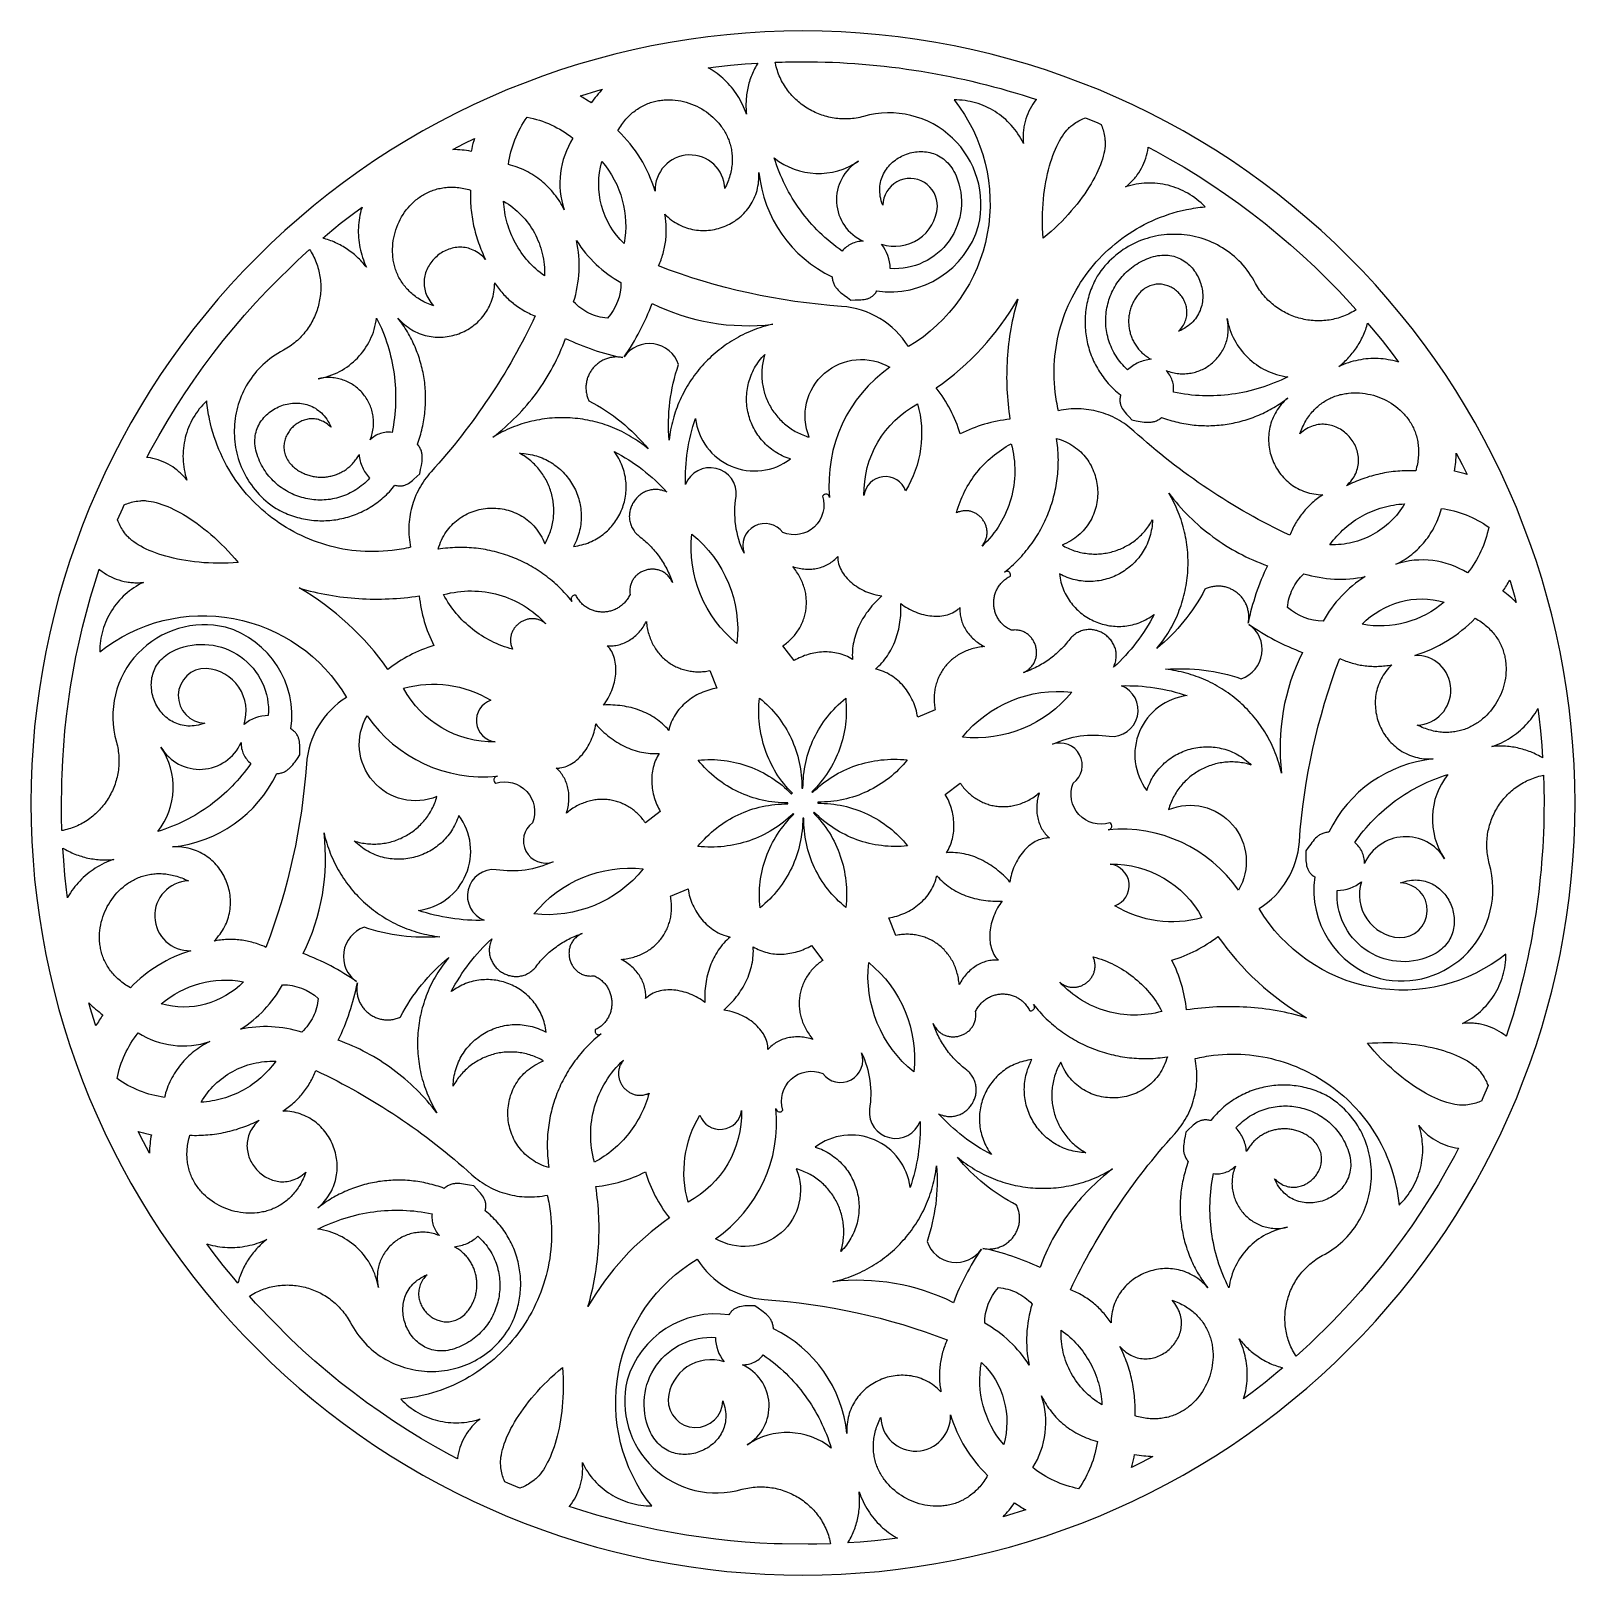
# Model space of a CAD drawing. Extents: x -227 to 273, y -253 to 247.
import ezdxf

# ---------------------------------------------------------------- set-up
doc = ezdxf.new("R2010")
doc.units = 0
doc.header["$MEASUREMENT"] = 0
doc.layers.add('LAYER_1', color=18, linetype='CONTINUOUS')

msp = doc.modelspace()

# ---------------------------------------------------------------- linework, layer by layer
at = {"layer": 'LAYER_1'}
for points in [[(23.35, 247.24, 0.414214), (-226.64, -2.75, 0.414214), (23.35, -252.74, 0.414214), (273.34, -2.75, 0.414214)], [(23.27, 237.26, -0.080315), (98.9, 225.03), (98.77, 224.88), (98.25, 224.19), (97.75, 223.47), (97.29, 222.74), (96.87, 221.98), (96.48, 221.21), (96.12, 220.42), (95.79, 219.61), (95.51, 218.78), (95.26, 217.94), (95.05, 217.09), (94.88, 216.22), (94.81, 215.78), (94.75, 215.34), (94.7, 214.9), (94.65, 214.45), (94.62, 214), (94.6, 213.55), (94.6, 213.1), (94.6, 212.65), (94.61, 212.19), (94.63, 211.74), (94.67, 211.28), (94.71, 210.82), (94.31, 211.62), (93.88, 212.4), (93.43, 213.16), (92.95, 213.9), (92.45, 214.63), (91.92, 215.33), (91.37, 216.01), (90.8, 216.67), (90.21, 217.3), (89.6, 217.92), (88.97, 218.51), (88.31, 219.08), (87.64, 219.62), (86.95, 220.15), (86.25, 220.64), (85.53, 221.11), (84.79, 221.56), (84.03, 221.98), (83.26, 222.38), (82.48, 222.74), (81.69, 223.08), (80.88, 223.4), (80.06, 223.68), (79.23, 223.94), (78.39, 224.17), (77.53, 224.37), (76.67, 224.54), (75.81, 224.67), (74.93, 224.78), (74.05, 224.86), (73.16, 224.91), (72.26, 224.92, -0.453995), (57.49, 145.01, 0.240725), (35.86, 158.03), (35.84, 158.04, -0.074077), (-23.45, 171.12), (-23.23, 171.61), (-23.01, 172.11), (-22.81, 172.61), (-22.62, 173.11), (-22.43, 173.62), (-22.26, 174.13), (-22.1, 174.65), (-21.94, 175.16), (-21.8, 175.68), (-21.67, 176.2), (-21.55, 176.73), (-21.44, 177.25), (-21.34, 177.78), (-21.25, 178.31), (-21.17, 178.84), (-21.1, 179.37), (-21.04, 179.9), (-20.99, 180.43), (-20.95, 180.97), (-20.92, 181.51), (-20.9, 182.04), (-20.9, 182.58), (-20.9, 183.11), (-20.92, 183.65), (-20.94, 184.19), (-20.98, 184.73), (-21.02, 185.26), (-21.08, 185.8), (-21.15, 186.33), (-21.22, 186.87), (-21.31, 187.4), (-21.41, 187.93), (-20.88, 187.41), (-20.33, 186.91), (-19.77, 186.44), (-19.2, 186), (-18.61, 185.58), (-18.02, 185.2), (-17.42, 184.84), (-16.82, 184.51), (-16.2, 184.21), (-15.58, 183.93), (-14.96, 183.68), (-14.32, 183.46), (-13.69, 183.27), (-13.04, 183.1), (-12.4, 182.95), (-11.75, 182.83), (-11.1, 182.74), (-10.45, 182.67), (-9.8, 182.62), (-9.15, 182.6), (-8.5, 182.6), (-7.86, 182.63), (-7.21, 182.68), (-6.57, 182.75), (-5.93, 182.85), (-5.29, 182.97), (-4.66, 183.11), (-4.04, 183.27), (-3.42, 183.45), (-2.81, 183.66), (-2.2, 183.88), (-1.6, 184.13), (-1.02, 184.4), (-0.44, 184.69), (0.13, 185), (0.68, 185.32), (1.23, 185.67), (1.76, 186.04), (2.28, 186.42), (2.79, 186.83), (3.28, 187.25), (3.75, 187.69), (4.22, 188.15), (4.66, 188.62), (5.09, 189.12), (5.5, 189.63), (5.89, 190.16), (6.26, 190.7), (6.61, 191.26), (6.94, 191.83), (7.26, 192.42), (7.54, 193.03), (7.81, 193.65), (8.05, 194.29), (8.27, 194.94), (8.47, 195.6), (8.64, 196.28), (8.78, 196.98), (8.9, 197.68), (8.99, 198.4), (9.05, 199.13), (9.09, 199.88), (9.09, 200.63), (9.07, 201.4, 0.260478), (32.8, 167.58), (32.83, 167.23), (32.88, 166.89), (32.94, 166.56), (33.01, 166.24), (33.09, 165.94), (33.19, 165.65), (33.3, 165.37), (33.42, 165.1), (33.55, 164.84), (33.69, 164.59), (33.85, 164.35), (34.01, 164.12), (34.19, 163.89), (34.37, 163.68), (34.77, 163.25), (35.19, 162.85), (35.65, 162.46), (36.14, 162.08), (36.65, 161.7), (37.73, 160.93), (38.87, 160.1), (40.22, 160.12), (40.85, 160.12), (41.47, 160.14), (42.06, 160.17), (42.64, 160.22), (43.19, 160.29), (43.72, 160.39), (43.97, 160.46), (44.23, 160.54), (44.47, 160.62), (44.72, 160.72), (44.95, 160.83), (45.18, 160.95), (45.41, 161.09), (45.64, 161.24), (45.85, 161.4), (46.07, 161.59), (46.28, 161.78), (46.48, 162), (46.68, 162.23), (46.88, 162.48), (47.07, 162.75), (47.25, 163.04, 0.373134), (80.2, 184.18, 0.574165), (42.99, 219.53), (42.38, 219.37), (41.78, 219.23), (41.17, 219.11), (40.57, 219.01), (39.97, 218.92), (39.36, 218.85), (38.76, 218.79), (38.16, 218.75), (37.56, 218.73), (36.96, 218.72), (36.36, 218.73), (35.76, 218.75), (35.17, 218.79), (34.58, 218.85), (33.99, 218.91), (33.41, 219), (32.83, 219.1), (32.25, 219.21), (31.68, 219.34), (31.11, 219.48), (30.54, 219.63), (29.98, 219.8), (29.43, 219.99), (28.88, 220.18), (28.33, 220.39), (27.8, 220.62), (27.26, 220.85), (26.74, 221.1), (26.22, 221.37), (25.7, 221.64), (25.2, 221.93), (24.7, 222.23), (24.21, 222.54), (23.73, 222.86), (23.26, 223.2), (22.79, 223.55), (22.33, 223.91), (21.89, 224.28), (21.45, 224.66), (21.02, 225.05), (20.6, 225.45), (20.19, 225.87), (19.79, 226.29), (19.41, 226.73), (19.03, 227.17), (18.66, 227.63), (18.31, 228.1), (17.97, 228.57), (17.64, 229.06), (17.32, 229.55), (17.01, 230.05), (16.72, 230.57), (16.44, 231.09), (16.17, 231.62), (15.92, 232.16), (15.68, 232.71), (15.46, 233.27), (15.25, 233.83), (15.05, 234.4), (14.87, 234.98), (14.71, 235.57), (14.56, 236.17), (14.42, 236.77), (14.36, 237.09, -0.00928)], [(-41.97, 227.9), (-42.47, 227.37), (-42.96, 226.82), (-43.44, 226.26), (-43.91, 225.69), (-44.37, 225.11), (-44.82, 224.53), (-45.26, 223.93, 0.017842), (-48.84, 226.17), (-48.22, 226.37), (-43.38, 227.82), (-41.56, 228.33)], [(-19.79, 224.95), (-18.89, 224.91), (-17.99, 224.83), (-17.09, 224.71), (-16.2, 224.56), (-15.32, 224.36), (-14.44, 224.13), (-13.58, 223.86), (-12.72, 223.55), (-11.88, 223.21), (-11.06, 222.83), (-10.25, 222.42), (-9.45, 221.98), (-8.68, 221.5), (-7.93, 221), (-7.2, 220.46), (-6.49, 219.89), (-5.81, 219.3), (-5.15, 218.67), (-4.53, 218.02), (-3.93, 217.34), (-3.36, 216.64), (-3.09, 216.28), (-2.83, 215.91), (-2.58, 215.54), (-2.33, 215.16), (-2.1, 214.77), (-1.87, 214.38), (-1.65, 213.98), (-1.44, 213.58), (-1.25, 213.17), (-1.06, 212.76), (-0.88, 212.34), (-0.71, 211.92), (-0.56, 211.49), (-0.41, 211.05), (-0.28, 210.61), (-0.15, 210.17), (-0.04, 209.72), (0.06, 209.27), (0.15, 208.81), (0.23, 208.35), (0.3, 207.88), (0.35, 207.41), (0.39, 206.94), (0.42, 206.46), (0.44, 205.98), (0.44, 205.49), (0.43, 205), (0.41, 204.51), (0.37, 204.01), (0.32, 203.51), (0.25, 203), (0.17, 202.5), (0.08, 201.99), (-0.03, 201.47), (-0.15, 200.96), (-0.29, 200.44), (-0.44, 199.92), (-0.61, 199.39), (-0.79, 198.86), (-0.99, 198.33), (-1.21, 197.8), (-1.44, 197.27), (-1.69, 196.73), (-1.95, 196.19, 1), (-24.53, 195.37, 0.128453), (-36.56, 214.96), (-36.26, 215.46), (-35.96, 215.95), (-35.65, 216.43), (-35.33, 216.89), (-35.01, 217.34), (-34.68, 217.78), (-34.34, 218.2), (-33.99, 218.61), (-33.64, 219), (-33.29, 219.38), (-32.92, 219.75), (-32.56, 220.1), (-32.18, 220.44), (-31.8, 220.77), (-31.42, 221.08), (-31.03, 221.38), (-30.64, 221.67), (-30.24, 221.94), (-29.83, 222.21), (-29.43, 222.46), (-29.02, 222.69), (-28.6, 222.92), (-28.18, 223.13), (-27.76, 223.33), (-27.33, 223.52), (-26.9, 223.69), (-26.47, 223.86), (-26.04, 224.01), (-25.6, 224.15), (-25.16, 224.28), (-24.72, 224.4), (-24.28, 224.5), (-23.84, 224.6), (-23.39, 224.68), (-22.94, 224.75), (-22.49, 224.81), (-22.04, 224.86), (-21.59, 224.9), (-21.14, 224.93), (-20.69, 224.95), (-20.24, 224.95)], [(-65.98, 219.34, -0.118726), (-51.14, 212.49, 0.224974), (-53.97, 189.3), (-54.31, 189.98), (-54.67, 190.66), (-55.04, 191.32), (-55.43, 191.96), (-55.84, 192.6), (-56.27, 193.22), (-56.71, 193.83), (-57.17, 194.42), (-57.64, 195.01), (-58.13, 195.57), (-58.63, 196.13), (-59.15, 196.67), (-59.68, 197.19), (-60.23, 197.7), (-60.79, 198.2), (-61.36, 198.67), (-61.94, 199.14), (-62.54, 199.58), (-63.15, 200.01), (-63.77, 200.43), (-64.41, 200.83), (-65.05, 201.21), (-65.71, 201.57), (-66.37, 201.91), (-67.05, 202.24), (-67.74, 202.55), (-68.43, 202.84), (-69.14, 203.11), (-69.85, 203.36), (-70.58, 203.59), (-71.31, 203.81), (-72.05, 204), (-71.89, 205.02), (-71.7, 206.04), (-71.48, 207.06), (-71.22, 208.07), (-70.94, 209.07), (-70.63, 210.06), (-70.29, 211.05), (-69.92, 212.02), (-69.52, 212.99), (-69.09, 213.94), (-68.64, 214.88), (-68.16, 215.8), (-67.65, 216.71), (-67.12, 217.6), (-66.56, 218.48)], [(14.06, 206.11, 0.329739), (41.31, 205.06, 0.606751), (42.84, 179.14), (42.35, 179.13), (41.86, 179.09), (41.38, 179.03), (40.9, 178.94), (40.43, 178.82), (39.97, 178.67), (39.52, 178.5), (39.07, 178.31), (38.64, 178.09), (38.23, 177.85), (37.82, 177.59), (37.44, 177.3), (37.07, 176.99), (36.72, 176.67), (36.39, 176.32), (36.08, 175.95), (35.1, 176.64), (34.14, 177.35), (33.19, 178.08), (32.26, 178.83), (31.35, 179.6), (30.46, 180.39), (29.58, 181.19), (28.72, 182.01), (27.88, 182.85), (27.06, 183.7), (26.25, 184.57), (25.47, 185.46), (24.7, 186.36), (23.95, 187.28), (23.22, 188.22), (22.52, 189.16), (21.83, 190.13), (21.16, 191.11), (20.51, 192.1), (19.89, 193.1), (19.28, 194.12), (18.7, 195.15), (18.13, 196.2), (17.59, 197.25), (17.07, 198.32), (16.57, 199.4), (16.1, 200.49), (15.65, 201.6), (15.22, 202.71), (14.81, 203.83), (14.42, 204.97)], [(62.12, 208.17), (62.71, 208.13), (63.3, 208.06), (63.88, 207.97), (64.45, 207.84), (65.03, 207.69), (65.59, 207.51), (66.15, 207.3), (66.7, 207.06), (67.24, 206.79), (67.77, 206.49), (68.28, 206.15), (68.79, 205.79), (69.28, 205.39), (69.75, 204.97), (70.22, 204.5), (70.66, 204.01), (71.08, 203.48), (71.49, 202.92), (71.88, 202.32), (72.24, 201.69), (72.59, 201.02), (72.91, 200.31, -0.562024), (51.58, 170.3, 0.166667), (48.76, 178.16, 0.487168), (66.87, 190.36, 1), (49.16, 190.81), (48.9, 191.53), (48.69, 192.25), (48.52, 192.95), (48.38, 193.64), (48.29, 194.32), (48.23, 195), (48.21, 195.65), (48.22, 196.3), (48.27, 196.94), (48.35, 197.56), (48.46, 198.17), (48.6, 198.76), (48.77, 199.35), (48.97, 199.91), (49.2, 200.47), (49.46, 201), (49.74, 201.52), (50.05, 202.03), (50.38, 202.52), (50.73, 202.99), (51.11, 203.44), (51.5, 203.88), (51.92, 204.29), (52.35, 204.69), (52.8, 205.07), (53.27, 205.43), (53.75, 205.77), (54.25, 206.09), (54.76, 206.39), (55.28, 206.67), (55.81, 206.92), (56.36, 207.15), (56.91, 207.36), (57.47, 207.55), (58.04, 207.72), (58.61, 207.86), (59.19, 207.97), (59.77, 208.06), (60.36, 208.13), (60.95, 208.17), (61.54, 208.18)], [(-41.78, 204.95, -0.228229), (-34.58, 178.35, -0.276488)], [(-49.95, 179.33, 0.126855), (-35.58, 165.77, -0.186674), (-39.98, 154.21), (-40.76, 154.29), (-41.53, 154.41), (-42.29, 154.57), (-43.05, 154.76), (-43.79, 154.98), (-44.52, 155.24), (-45.24, 155.52), (-45.94, 155.85), (-46.62, 156.2), (-47.29, 156.59), (-47.95, 157), (-48.58, 157.45), (-49.2, 157.92), (-49.79, 158.43), (-50.36, 158.96), (-50.91, 159.52), (-50.55, 160.73), (-50.24, 161.94), (-49.96, 163.16), (-49.73, 164.39), (-49.53, 165.63), (-49.37, 166.87), (-49.25, 168.12), (-49.17, 169.36), (-49.13, 170.61), (-49.13, 171.86), (-49.17, 173.11), (-49.25, 174.36), (-49.37, 175.61), (-49.52, 176.85), (-49.72, 178.09)], [(92.55, 159.19), (92.23, 158), (91.92, 156.81), (91.63, 155.62), (91.36, 154.42), (91.1, 153.22), (90.87, 152.02), (90.64, 150.81), (90.44, 149.6), (90.25, 148.39), (90.08, 147.17), (89.93, 145.96), (89.79, 144.74), (89.67, 143.52), (89.56, 142.3), (89.48, 141.08), (89.41, 139.85), (89.35, 138.63), (89.32, 137.4), (89.3, 136.18), (89.29, 134.95), (89.31, 133.72), (89.34, 132.5), (89.38, 131.27), (89.45, 130.04), (89.53, 128.82), (89.62, 127.59), (89.74, 126.37), (89.87, 125.15), (90.01, 123.93), (90.18, 122.71), (90.36, 121.49), (89.31, 121.37), (88.26, 121.22), (87.22, 121.06), (86.18, 120.87), (85.15, 120.65), (84.12, 120.41), (83.1, 120.15), (82.09, 119.86), (81.08, 119.55), (80.08, 119.22), (79.09, 118.87), (78.11, 118.49), (77.13, 118.09), (76.17, 117.66), (75.21, 117.22), (74.26, 116.75), (73.95, 117.76), (73.6, 118.76), (73.24, 119.75), (72.85, 120.74), (72.44, 121.71), (72.01, 122.68), (71.56, 123.63), (71.08, 124.57), (70.58, 125.5), (70.07, 126.42), (69.53, 127.33), (68.97, 128.23), (68.39, 129.11), (67.78, 129.98), (67.16, 130.83), (66.52, 131.68, 0.11065), (92.89, 160.37)], [(-25.49, 159.03, 0.145764), (13.58, 152.26), (12.74, 152.06), (11.9, 151.84), (11.06, 151.61), (10.24, 151.37), (9.42, 151.1), (8.61, 150.83), (7.81, 150.53), (7.01, 150.23), (6.23, 149.9), (5.45, 149.57), (4.68, 149.22), (3.92, 148.85), (3.17, 148.47), (2.42, 148.08), (1.69, 147.67), (0.96, 147.25), (0.25, 146.82), (-0.46, 146.37), (-1.16, 145.91), (-1.84, 145.44), (-2.52, 144.95), (-3.19, 144.45), (-3.84, 143.94), (-4.49, 143.42), (-5.13, 142.89), (-5.75, 142.34), (-6.36, 141.78), (-6.97, 141.22), (-7.56, 140.64), (-8.14, 140.05), (-8.71, 139.44), (-9.27, 138.83), (-9.81, 138.21), (-10.34, 137.58), (-10.86, 136.93), (-11.37, 136.28), (-11.87, 135.62), (-12.35, 134.94), (-12.83, 134.26), (-13.28, 133.57), (-13.73, 132.87), (-14.16, 132.16), (-14.58, 131.45), (-14.98, 130.72), (-15.38, 129.99), (-15.75, 129.24), (-16.12, 128.49), (-16.47, 127.74), (-16.8, 126.97), (-17.12, 126.2), (-17.43, 125.42), (-17.72, 124.63), (-18, 123.84), (-18.26, 123.04), (-18.5, 122.23), (-18.73, 121.42), (-18.95, 120.6), (-19.15, 119.78), (-19.33, 118.95), (-19.5, 118.11), (-19.65, 117.27), (-19.79, 116.42), (-19.91, 115.57), (-20.01, 114.71), (-20.12, 116.27), (-20.18, 117.82), (-20.21, 119.38), (-20.19, 120.93), (-20.14, 122.48), (-20.04, 124.03), (-19.91, 125.58), (-19.74, 127.12), (-19.53, 128.66), (-19.27, 130.19), (-18.98, 131.72), (-18.66, 133.23), (-18.29, 134.74), (-17.88, 136.25), (-17.43, 137.74), (-16.95, 139.22, 0.61665), (-34.55, 141.7, 0.063158)], [(10.83, 141.94), (10.68, 141.4), (10.55, 140.87), (10.43, 140.33), (10.33, 139.8), (10.24, 139.26), (10.16, 138.72), (10.1, 138.19), (10.05, 137.65), (10.02, 137.12), (10, 136.58), (9.99, 136.05), (10, 135.52), (10.02, 134.99), (10.06, 134.47), (10.1, 133.94), (10.16, 133.42), (10.23, 132.9), (10.32, 132.39), (10.42, 131.87), (10.53, 131.36), (10.65, 130.86), (10.78, 130.36), (10.93, 129.86), (11.09, 129.36), (11.26, 128.87), (11.44, 128.39), (11.64, 127.91), (11.84, 127.43), (12.06, 126.96), (12.29, 126.5), (12.53, 126.04), (12.78, 125.58), (13.04, 125.14), (13.31, 124.7), (13.6, 124.26), (13.89, 123.84), (14.19, 123.42), (14.51, 123), (14.83, 122.6), (15.17, 122.2), (15.51, 121.81), (15.87, 121.43), (16.23, 121.06), (16.61, 120.69), (16.99, 120.34), (17.39, 119.99), (17.79, 119.65), (18.2, 119.33), (18.62, 119.01), (19.05, 118.7), (19.49, 118.4), (19.94, 118.11), (20.39, 117.84), (20.86, 117.57), (21.33, 117.31), (21.81, 117.07), (22.3, 116.84), (22.8, 116.62), (23.3, 116.41), (23.82, 116.21), (24.34, 116.03), (24.86, 115.85), (25.4, 115.69, -0.719328), (51.5, 138.32, 0.270929), (31.96, 96.12, 0.777705), (29.7, 96.65, -0.636132), (16.85, 84.81, 0.862472), (4.27, 78.11, -0.153049), (1.7, 96.49, 0.87466), (-14.69, 100.38, -0.089383), (-11.47, 121.73, 0.578149), (19.26, 108.64), (18.58, 108.87), (17.92, 109.12), (17.28, 109.38), (16.65, 109.67), (16.04, 109.98), (15.44, 110.3), (14.85, 110.64), (14.29, 111), (13.74, 111.37), (13.2, 111.76), (12.68, 112.16), (12.18, 112.58), (11.69, 113.01), (11.22, 113.46), (10.76, 113.92), (10.33, 114.39), (9.9, 114.87), (9.5, 115.37), (9.11, 115.88), (8.74, 116.39), (8.39, 116.92), (8.05, 117.46), (7.73, 118.01), (7.43, 118.56), (7.15, 119.13), (6.88, 119.7), (6.63, 120.28), (6.4, 120.87), (6.19, 121.46), (6, 122.06), (5.82, 122.66), (5.66, 123.27), (5.52, 123.89), (5.4, 124.51), (5.3, 125.13), (5.22, 125.75), (5.15, 126.38), (5.11, 127.01), (5.08, 127.64), (5.08, 128.27), (5.09, 128.9), (5.12, 129.53), (5.17, 130.17), (5.25, 130.8), (5.34, 131.43), (5.45, 132.05), (5.58, 132.68), (5.73, 133.3), (5.9, 133.92), (6.09, 134.53), (6.31, 135.15), (6.54, 135.75), (6.79, 136.35), (7.07, 136.95), (7.37, 137.54), (7.68, 138.12), (8.02, 138.69), (8.38, 139.26), (8.76, 139.82), (9.16, 140.37), (9.59, 140.91), (10.03, 141.44), (10.5, 141.96), (10.99, 142.47)], [(60.43, 126.5, -0.207503), (56.57, 98.29, 0.794747), (43.1, 96.8, -0.281952)], [(231.05, 92.48), (232.07, 92.29), (233.09, 92.07), (234.1, 91.82), (235.1, 91.53), (236.09, 91.22), (237.08, 90.88), (238.05, 90.51), (239.01, 90.11), (239.97, 89.68), (240.9, 89.23), (241.83, 88.75), (242.74, 88.24), (243.63, 87.71), (244.51, 87.15), (245.37, 86.57, -0.118726), (238.51, 71.73, 0.224974), (215.33, 74.56), (216.01, 74.9), (216.68, 75.26), (217.34, 75.63), (217.99, 76.02), (218.62, 76.43), (219.25, 76.86), (219.86, 77.3), (220.45, 77.76), (221.03, 78.23), (221.6, 78.72), (222.15, 79.22), (222.69, 79.74), (223.22, 80.27), (223.73, 80.82), (224.22, 81.38), (224.7, 81.95), (225.16, 82.54), (225.61, 83.13), (226.04, 83.74), (226.46, 84.37), (226.85, 85), (227.23, 85.64), (227.59, 86.3), (227.94, 86.97), (228.27, 87.64), (228.57, 88.33), (228.86, 89.03), (229.14, 89.73), (229.39, 90.44), (229.62, 91.17), (229.83, 91.9), (230.03, 92.64)], [(-12.61, 84.29, -0.255743), (1.97, 48.91, -0.255743)], [(-204.29, 72.74), (-203.6, 72.22), (-202.88, 71.73), (-202.15, 71.27), (-201.39, 70.84), (-200.62, 70.45), (-199.82, 70.09), (-199.01, 69.77), (-198.19, 69.48), (-197.35, 69.23), (-196.49, 69.02), (-195.63, 68.85), (-195.19, 68.78), (-194.75, 68.72), (-194.31, 68.67), (-193.86, 68.63), (-193.41, 68.6), (-192.96, 68.58), (-192.51, 68.57), (-192.06, 68.57), (-191.6, 68.58), (-191.14, 68.6), (-190.69, 68.64), (-190.23, 68.68), (-191.03, 68.28), (-191.81, 67.85), (-192.57, 67.4), (-193.31, 66.92), (-194.03, 66.42), (-194.74, 65.9), (-195.42, 65.35), (-196.07, 64.78), (-196.71, 64.18), (-197.33, 63.57), (-197.92, 62.94), (-198.49, 62.29), (-199.03, 61.62), (-199.55, 60.93), (-200.05, 60.22), (-200.52, 59.5), (-200.97, 58.76), (-201.39, 58.01), (-201.78, 57.24), (-202.15, 56.45), (-202.49, 55.66), (-202.81, 54.85), (-203.09, 54.03), (-203.35, 53.2), (-203.58, 52.36), (-203.77, 51.51), (-203.94, 50.65), (-204.08, 49.78), (-204.19, 48.9), (-204.27, 48.02), (-204.32, 47.13), (-204.33, 46.23, -0.453995), (-124.42, 31.46, 0.240725), (-137.44, 9.83), (-137.45, 9.81, -0.074077), (-150.52, -49.48), (-151.02, -49.25), (-151.52, -49.04), (-152.02, -48.84), (-152.52, -48.64), (-153.03, -48.46), (-153.54, -48.29), (-154.06, -48.12), (-154.57, -47.97), (-155.09, -47.83), (-155.61, -47.7), (-156.13, -47.58), (-156.66, -47.46), (-157.19, -47.36), (-157.71, -47.27), (-158.24, -47.19), (-158.78, -47.12), (-159.31, -47.06), (-159.84, -47.01), (-160.38, -46.98), (-160.91, -46.95), (-161.45, -46.93), (-161.99, -46.92), (-162.52, -46.93), (-163.06, -46.94), (-163.6, -46.97), (-164.13, -47), (-164.67, -47.05), (-165.21, -47.11), (-165.74, -47.17), (-166.28, -47.25), (-166.81, -47.34), (-167.34, -47.44), (-166.81, -46.9), (-166.32, -46.35), (-165.85, -45.79), (-165.4, -45.22), (-164.99, -44.64), (-164.61, -44.05), (-164.25, -43.45), (-163.92, -42.84), (-163.62, -42.23), (-163.34, -41.61), (-163.09, -40.98), (-162.87, -40.35), (-162.67, -39.71), (-162.5, -39.07), (-162.36, -38.43), (-162.24, -37.78), (-162.15, -37.13), (-162.08, -36.48), (-162.03, -35.83), (-162.01, -35.18), (-162.01, -34.53), (-162.04, -33.88), (-162.09, -33.24), (-162.16, -32.59), (-162.26, -31.95), (-162.37, -31.32), (-162.51, -30.69), (-162.68, -30.06), (-162.86, -29.44), (-163.07, -28.83), (-163.29, -28.23), (-163.54, -27.63), (-163.81, -27.04), (-164.1, -26.47), (-164.4, -25.9), (-164.73, -25.34), (-165.08, -24.8), (-165.45, -24.27), (-165.83, -23.75), (-166.24, -23.24), (-166.66, -22.75), (-167.1, -22.27), (-167.56, -21.81), (-168.03, -21.37), (-168.53, -20.94), (-169.04, -20.53), (-169.56, -20.14), (-170.11, -19.77), (-170.67, -19.41), (-171.24, -19.08), (-171.83, -18.77), (-172.44, -18.48), (-173.06, -18.22), (-173.7, -17.97), (-174.35, -17.75), (-175.01, -17.56), (-175.69, -17.39), (-176.38, -17.24), (-177.09, -17.13), (-177.81, -17.04), (-178.54, -16.97), (-179.28, -16.94), (-180.04, -16.93), (-180.81, -16.96, 0.260478), (-146.99, 6.77), (-146.64, 6.81), (-146.29, 6.85), (-145.97, 6.91), (-145.65, 6.98), (-145.35, 7.06), (-145.06, 7.16), (-144.78, 7.27), (-144.51, 7.39), (-144.25, 7.52), (-144, 7.67), (-143.76, 7.82), (-143.53, 7.99), (-143.3, 8.16), (-143.08, 8.34), (-142.66, 8.74), (-142.26, 9.17), (-141.87, 9.62), (-141.49, 10.11), (-141.11, 10.62), (-140.34, 11.7), (-139.51, 12.84), (-139.52, 14.19), (-139.53, 14.83), (-139.55, 15.44), (-139.58, 16.04), (-139.62, 16.61), (-139.7, 17.16), (-139.8, 17.69), (-139.87, 17.95), (-139.94, 18.2), (-140.03, 18.45), (-140.13, 18.69), (-140.24, 18.93), (-140.36, 19.16), (-140.5, 19.39), (-140.65, 19.61), (-140.81, 19.83), (-140.99, 20.04), (-141.19, 20.25), (-141.41, 20.45), (-141.64, 20.65), (-141.89, 20.85), (-142.16, 21.04), (-142.45, 21.23, 0.373134), (-163.59, 54.17, 0.574165), (-198.94, 16.96), (-198.78, 16.36), (-198.64, 15.75), (-198.52, 15.15), (-198.42, 14.54), (-198.33, 13.94), (-198.26, 13.34), (-198.2, 12.73), (-198.16, 12.13), (-198.14, 11.53), (-198.13, 10.93), (-198.14, 10.33), (-198.16, 9.74), (-198.2, 9.14), (-198.25, 8.55), (-198.32, 7.97), (-198.41, 7.38), (-198.5, 6.8), (-198.62, 6.22), (-198.74, 5.65), (-198.89, 5.08), (-199.04, 4.52), (-199.21, 3.96), (-199.39, 3.4), (-199.59, 2.85), (-199.8, 2.31), (-200.03, 1.77), (-200.26, 1.24), (-200.51, 0.71), (-200.77, 0.19), (-201.05, -0.32), (-201.34, -0.83), (-201.64, -1.33), (-201.95, -1.82), (-202.27, -2.3), (-202.61, -2.77), (-202.96, -3.24), (-203.31, -3.69), (-203.68, -4.14), (-204.07, -4.58), (-204.46, -5.01), (-204.86, -5.43), (-205.28, -5.84), (-205.7, -6.23), (-206.14, -6.62), (-206.58, -7), (-207.04, -7.36), (-207.5, -7.72), (-207.98, -8.06), (-208.46, -8.39), (-208.96, -8.71), (-209.46, -9.01), (-209.98, -9.31), (-210.5, -9.59), (-211.03, -9.85), (-211.57, -10.11), (-212.12, -10.34), (-212.67, -10.57), (-213.24, -10.78), (-213.81, -10.97), (-214.39, -11.16), (-214.98, -11.32), (-215.58, -11.47), (-216.18, -11.6), (-216.57, -11.68), (-216.7, -7.35), (-216.72, -4.93), (-216.63, 4.36), (-216.56, 6.49), (-216.34, 11.16), (-216.02, 15.87), (-215.6, 20.59), (-215.09, 25.34), (-214.48, 30.12), (-213.77, 34.91), (-212.96, 39.72), (-212.04, 44.54), (-211.01, 49.37), (-209.89, 54.21), (-208.65, 59.05), (-207.3, 63.9), (-205.85, 68.74), (-204.5, 72.92)], [(186.75, 71.14), (187.97, 70.83), (189.19, 70.55), (190.42, 70.32), (191.66, 70.12), (192.9, 69.96), (194.14, 69.85), (195.39, 69.77), (196.64, 69.73), (197.89, 69.72), (199.14, 69.76), (200.39, 69.84), (201.64, 69.96), (202.88, 70.11), (204.12, 70.31), (205.35, 70.54, 0.126855), (191.79, 56.17, -0.186674), (180.24, 60.57), (180.32, 61.35), (180.44, 62.12), (180.59, 62.88), (180.78, 63.64), (181.01, 64.38), (181.26, 65.11), (181.55, 65.83), (181.87, 66.53), (182.23, 67.22), (182.61, 67.89), (183.03, 68.54), (183.47, 69.17), (183.95, 69.79), (184.45, 70.38), (184.99, 70.95), (185.55, 71.5)], [(-138.6, 66.52), (-137.41, 66.2), (-136.22, 65.89), (-135.03, 65.61), (-133.83, 65.33), (-132.63, 65.08), (-131.43, 64.84), (-130.22, 64.62), (-129.01, 64.41), (-127.8, 64.22), (-126.58, 64.05), (-125.37, 63.9), (-124.15, 63.76), (-122.93, 63.64), (-121.71, 63.54), (-120.48, 63.45), (-119.26, 63.38), (-118.04, 63.33), (-116.81, 63.29), (-115.58, 63.27), (-114.36, 63.27), (-113.13, 63.28), (-111.9, 63.31), (-110.68, 63.36), (-109.45, 63.42), (-108.23, 63.5), (-107, 63.6), (-105.78, 63.71), (-104.56, 63.84), (-103.33, 63.99), (-102.12, 64.15), (-100.9, 64.33), (-100.78, 63.28), (-100.63, 62.23), (-100.47, 61.19), (-100.27, 60.15), (-100.06, 59.12), (-99.82, 58.1), (-99.56, 57.08), (-99.27, 56.06), (-98.96, 55.05), (-98.63, 54.06), (-98.28, 53.06), (-97.9, 52.08), (-97.5, 51.11), (-97.07, 50.14), (-96.63, 49.18), (-96.16, 48.24), (-97.17, 47.92), (-98.17, 47.58), (-99.16, 47.21), (-100.15, 46.82), (-101.12, 46.41), (-102.08, 45.98), (-103.04, 45.53), (-103.98, 45.05), (-104.91, 44.56), (-105.83, 44.04), (-106.74, 43.5), (-107.63, 42.94), (-108.52, 42.36), (-109.39, 41.76), (-110.24, 41.13), (-111.09, 40.49, 0.11065), (-139.78, 66.87)], [(252.39, 68.74), (253.84, 63.9), (254.31, 62.19), (253.93, 62.56), (253.39, 63.06), (252.84, 63.55), (252.29, 64.03), (251.72, 64.51), (251.14, 64.97), (250.55, 65.42), (249.96, 65.86, 0.017661), (252.17, 69.39)], [(204.39, 55.12, -0.276488), (230.99, 62.31, -0.228229)], [(167.74, 55.09, 0.063158), (185.06, 46.02, 0.145764), (178.29, 6.95), (178.09, 7.8), (177.88, 8.64), (177.65, 9.47), (177.4, 10.3), (177.14, 11.11), (176.86, 11.92), (176.57, 12.73), (176.26, 13.52), (175.94, 14.31), (175.6, 15.09), (175.25, 15.85), (174.89, 16.62), (174.51, 17.37), (174.11, 18.11), (173.71, 18.85), (173.29, 19.57), (172.85, 20.29), (172.41, 20.99), (171.95, 21.69), (171.47, 22.38), (170.99, 23.05), (170.49, 23.72), (169.98, 24.38), (169.46, 25.02), (168.92, 25.66), (168.38, 26.28), (167.82, 26.9), (167.25, 27.5), (166.67, 28.09), (166.08, 28.67), (165.48, 29.24), (164.87, 29.8), (164.24, 30.34), (163.61, 30.88), (162.97, 31.4), (162.31, 31.91), (161.65, 32.4), (160.98, 32.89), (160.3, 33.36), (159.61, 33.82), (158.91, 34.26), (158.2, 34.69), (157.48, 35.11), (156.76, 35.52), (156.02, 35.91), (155.28, 36.29), (154.53, 36.65), (153.77, 37), (153.01, 37.34), (152.23, 37.66), (151.45, 37.96), (150.67, 38.25), (149.87, 38.53), (149.07, 38.79), (148.27, 39.04), (147.45, 39.27), (146.64, 39.48), (145.81, 39.68), (144.98, 39.87), (144.14, 40.04), (143.3, 40.19), (142.46, 40.32), (141.6, 40.44), (140.75, 40.54), (142.3, 40.65), (143.86, 40.71), (145.41, 40.74), (146.97, 40.72), (148.52, 40.67), (150.07, 40.58), (151.61, 40.44), (153.16, 40.27), (154.69, 40.06), (156.22, 39.81), (157.75, 39.52), (159.27, 39.19), (160.78, 38.82), (162.28, 38.41), (163.77, 37.97), (165.26, 37.48, 0.61665)], [(241.5, 56.8), (241.99, 56.49), (242.47, 56.18), (242.93, 55.87), (243.38, 55.54), (243.81, 55.21), (244.23, 54.87), (244.64, 54.53), (245.04, 54.18), (245.42, 53.82), (245.78, 53.46), (246.14, 53.09), (246.48, 52.72), (246.8, 52.34), (247.12, 51.95), (247.42, 51.56), (247.7, 51.17), (247.98, 50.77), (248.24, 50.37), (248.49, 49.96), (248.73, 49.55), (248.95, 49.13), (249.17, 48.72), (249.37, 48.29), (249.55, 47.87), (249.73, 47.44), (249.89, 47.01), (250.04, 46.57), (250.19, 46.14), (250.31, 45.7), (250.43, 45.26), (250.54, 44.81), (250.63, 44.37), (250.71, 43.92), (250.79, 43.48), (250.85, 43.03), (250.9, 42.58), (250.94, 42.13), (250.96, 41.68), (250.98, 41.23), (250.99, 40.77), (250.98, 40.32), (250.95, 39.42), (250.87, 38.52), (250.75, 37.63), (250.59, 36.73), (250.4, 35.85), (250.16, 34.98), (249.89, 34.11), (249.58, 33.26), (249.24, 32.42), (248.87, 31.59), (248.46, 30.78), (248.01, 29.99), (247.54, 29.21), (247.03, 28.46), (246.49, 27.73), (245.93, 27.02), (245.33, 26.34), (244.71, 25.69), (244.06, 25.06), (243.38, 24.46), (242.67, 23.9), (242.31, 23.63), (241.94, 23.36), (241.57, 23.11), (241.19, 22.87), (240.81, 22.63), (240.41, 22.4), (240.02, 22.19), (239.62, 21.98), (239.21, 21.78), (238.79, 21.59), (238.37, 21.42), (237.95, 21.25), (237.52, 21.09), (237.09, 20.94), (236.65, 20.81), (236.21, 20.69), (235.76, 20.57), (235.3, 20.47), (234.85, 20.38), (234.38, 20.3), (233.92, 20.24), (233.45, 20.18), (232.97, 20.14), (232.49, 20.11), (232.01, 20.1), (231.52, 20.09), (231.03, 20.1), (230.54, 20.13), (230.04, 20.17), (229.54, 20.22), (229.04, 20.28), (228.53, 20.36), (228.02, 20.45), (227.51, 20.56), (226.99, 20.69), (226.47, 20.82), (225.95, 20.98), (225.43, 21.14), (224.9, 21.33), (224.37, 21.53), (223.84, 21.74), (223.3, 21.97), (222.77, 22.22), (222.23, 22.48, 1), (221.41, 45.06, 0.128453), (240.99, 57.09)], [(-179.78, 46.87, -0.562024), (-149.76, 25.55, 0.166667), (-157.62, 22.72, 0.487168), (-169.83, 40.84, 1), (-170.28, 23.12), (-171, 22.87), (-171.71, 22.66), (-172.42, 22.48), (-173.11, 22.35), (-173.79, 22.25), (-174.46, 22.19), (-175.12, 22.17), (-175.77, 22.18), (-176.4, 22.23), (-177.03, 22.31), (-177.64, 22.42), (-178.23, 22.56), (-178.81, 22.74), (-179.38, 22.94), (-179.93, 23.17), (-180.47, 23.42), (-180.99, 23.71), (-181.49, 24.01), (-181.98, 24.34), (-182.45, 24.7), (-182.91, 25.07), (-183.34, 25.47), (-183.76, 25.88), (-184.16, 26.31), (-184.54, 26.76), (-184.9, 27.23), (-185.24, 27.71), (-185.56, 28.21), (-185.86, 28.72), (-186.13, 29.24), (-186.39, 29.78), (-186.62, 30.32), (-186.83, 30.87), (-187.02, 31.43), (-187.18, 32), (-187.32, 32.58), (-187.44, 33.16), (-187.53, 33.74), (-187.59, 34.32), (-187.63, 34.91), (-187.65, 35.5), (-187.63, 36.09), (-187.59, 36.68), (-187.53, 37.26), (-187.43, 37.84), (-187.31, 38.42), (-187.16, 38.99), (-186.98, 39.56), (-186.77, 40.11), (-186.53, 40.66), (-186.26, 41.2), (-185.95, 41.73), (-185.62, 42.25), (-185.26, 42.75), (-184.86, 43.24), (-184.43, 43.72), (-183.97, 44.18), (-183.47, 44.62), (-182.95, 45.05), (-182.38, 45.46), (-181.78, 45.84), (-181.15, 46.21), (-180.48, 46.55)], [(197.64, 43.82), (198.14, 43.61), (198.64, 43.4), (199.14, 43.21), (199.65, 43.02), (200.16, 42.85), (200.67, 42.69), (201.19, 42.54), (201.71, 42.39), (202.23, 42.26), (202.75, 42.14), (203.28, 42.03), (203.8, 41.93), (204.33, 41.84), (204.86, 41.76), (205.4, 41.69), (205.93, 41.63), (206.46, 41.58), (207, 41.54), (207.53, 41.51), (208.07, 41.5), (208.6, 41.49), (209.14, 41.49), (209.68, 41.51), (210.22, 41.53), (210.75, 41.57), (211.29, 41.61), (211.82, 41.67), (212.36, 41.74), (212.89, 41.82), (213.43, 41.9), (213.96, 42), (213.43, 41.47), (212.93, 40.92), (212.46, 40.36), (212.02, 39.79), (211.61, 39.21), (211.23, 38.62), (210.87, 38.02), (210.54, 37.41), (210.24, 36.79), (209.96, 36.17), (209.71, 35.55), (209.49, 34.91), (209.29, 34.28), (209.12, 33.64), (208.98, 32.99), (208.86, 32.35), (208.76, 31.7), (208.69, 31.05), (208.65, 30.4), (208.63, 29.75), (208.63, 29.1), (208.66, 28.45), (208.71, 27.8), (208.78, 27.16), (208.87, 26.52), (208.99, 25.88), (209.13, 25.25), (209.29, 24.63), (209.48, 24.01), (209.68, 23.4), (209.91, 22.79), (210.16, 22.2), (210.43, 21.61), (210.71, 21.03), (211.02, 20.46), (211.35, 19.91), (211.7, 19.36), (212.06, 18.83), (212.45, 18.31), (212.85, 17.8), (213.28, 17.31), (213.72, 16.84), (214.18, 16.38), (214.65, 15.93), (215.15, 15.5), (215.66, 15.09), (216.18, 14.7), (216.73, 14.33), (217.29, 13.98), (217.86, 13.65), (218.45, 13.34), (219.06, 13.05), (219.68, 12.78), (220.32, 12.54), (220.97, 12.32), (221.63, 12.12), (222.31, 11.95), (223, 11.81), (223.71, 11.69), (224.43, 11.6), (225.16, 11.54), (225.9, 11.5), (226.66, 11.5), (227.43, 11.52, 0.260478), (193.61, -12.21), (193.25, -12.24), (192.91, -12.29), (192.59, -12.34), (192.27, -12.42), (191.97, -12.5), (191.68, -12.6), (191.4, -12.71), (191.13, -12.83), (190.87, -12.96), (190.62, -13.1), (190.38, -13.26), (190.15, -13.42), (189.92, -13.6), (189.7, -13.78), (189.28, -14.17), (188.88, -14.6), (188.49, -15.06), (188.11, -15.54), (187.73, -16.05), (186.96, -17.13), (186.13, -18.28), (186.14, -19.62), (186.15, -20.26), (186.16, -20.88), (186.19, -21.47), (186.24, -22.04), (186.32, -22.6), (186.42, -23.13), (186.49, -23.38), (186.56, -23.63), (186.65, -23.88), (186.75, -24.12), (186.86, -24.36), (186.98, -24.59), (187.12, -24.82), (187.27, -25.04), (187.43, -25.26), (187.61, -25.47), (187.81, -25.68), (188.02, -25.89), (188.26, -26.09), (188.51, -26.28), (188.78, -26.47), (189.07, -26.66, 0.373134), (210.21, -59.6, 0.574165), (245.55, -22.39), (245.4, -21.79), (245.26, -21.19), (245.14, -20.58), (245.03, -19.98), (244.95, -19.37), (244.87, -18.77), (244.82, -18.17), (244.78, -17.57), (244.76, -16.96), (244.75, -16.37), (244.76, -15.77), (244.78, -15.17), (244.82, -14.58), (244.87, -13.99), (244.94, -13.4), (245.02, -12.82), (245.12, -12.24), (245.24, -11.66), (245.36, -11.08), (245.51, -10.52), (245.66, -9.95), (245.83, -9.39), (246.01, -8.84), (246.21, -8.29), (246.42, -7.74), (246.64, -7.2), (246.88, -6.67), (247.13, -6.15), (247.39, -5.63), (247.67, -5.11), (247.95, -4.61), (248.25, -4.11), (248.57, -3.62), (248.89, -3.14), (249.23, -2.66), (249.57, -2.2), (249.93, -1.74), (250.3, -1.29), (250.68, -0.86), (251.08, -0.43), (251.48, -0.01), (251.9, 0.4), (252.32, 0.8), (252.76, 1.19), (253.2, 1.56), (253.66, 1.93), (254.12, 2.28), (254.6, 2.62), (255.08, 2.96), (255.58, 3.27), (256.08, 3.58), (256.59, 3.87), (257.12, 4.15), (257.65, 4.42), (258.19, 4.67), (258.74, 4.91), (259.29, 5.13), (259.86, 5.34), (260.43, 5.54), (261.01, 5.72), (261.6, 5.89), (262.2, 6.04), (262.8, 6.17), (263.11, 6.23, -0.009354), (263.28, -2.75, -0.080245), (251.07, -78.31), (250.9, -78.18), (250.21, -77.66), (249.5, -77.16), (248.77, -76.7), (248.01, -76.28), (247.24, -75.88), (246.44, -75.53), (245.63, -75.2), (244.81, -74.92), (243.97, -74.67), (243.11, -74.46), (242.25, -74.29), (241.81, -74.22), (241.37, -74.15), (240.92, -74.1), (240.48, -74.06), (240.03, -74.03), (239.58, -74.01), (239.13, -74), (238.68, -74), (238.22, -74.02), (237.76, -74.04), (237.3, -74.07), (236.84, -74.12), (237.64, -73.72), (238.43, -73.29), (239.19, -72.84), (239.93, -72.36), (240.65, -71.86), (241.35, -71.33), (242.03, -70.78), (242.69, -70.21), (243.33, -69.62), (243.94, -69.01), (244.54, -68.37), (245.11, -67.72), (245.65, -67.05), (246.17, -66.36), (246.67, -65.66), (247.14, -64.93), (247.59, -64.2), (248.01, -63.44), (248.4, -62.67), (248.77, -61.89), (249.11, -61.09), (249.42, -60.29), (249.71, -59.47), (249.97, -58.64), (250.19, -57.79), (250.39, -56.94), (250.56, -56.08), (250.7, -55.21), (250.81, -54.34), (250.89, -53.45), (250.93, -52.57), (250.95, -51.67, -0.453995), (171.04, -36.9, 0.240725), (184.06, -15.27), (184.07, -15.24, -0.074077), (197.14, 44.04)], [(-105.96, 34.4, -0.207503), (-77.76, 30.53, 0.794747), (-76.27, 17.07, -0.281952)], [(126.42, 35.22, -0.089383), (147.76, 32.01, 0.578149), (134.67, 1.27), (134.9, 1.95), (135.15, 2.61), (135.42, 3.25), (135.71, 3.88), (136.01, 4.5), (136.33, 5.1), (136.67, 5.68), (137.03, 6.25), (137.4, 6.8), (137.79, 7.33), (138.19, 7.85), (138.61, 8.36), (139.05, 8.84), (139.49, 9.32), (139.95, 9.77), (140.42, 10.21), (140.91, 10.63), (141.4, 11.03), (141.91, 11.42), (142.43, 11.79), (142.96, 12.15), (143.49, 12.48), (144.04, 12.8), (144.6, 13.1), (145.16, 13.39), (145.74, 13.65), (146.32, 13.9), (146.9, 14.13), (147.5, 14.34), (148.09, 14.54), (148.7, 14.71), (149.31, 14.87), (149.92, 15.01), (150.54, 15.13), (151.16, 15.23), (151.79, 15.32), (152.41, 15.38), (153.04, 15.42), (153.67, 15.45), (154.3, 15.46), (154.94, 15.44), (155.57, 15.41), (156.2, 15.36), (156.83, 15.29), (157.46, 15.2), (158.09, 15.09), (158.71, 14.95), (159.34, 14.8), (159.95, 14.63), (160.57, 14.44), (161.18, 14.23), (161.79, 13.99), (162.39, 13.74), (162.98, 13.46), (163.57, 13.17), (164.15, 12.85), (164.73, 12.51), (165.29, 12.15), (165.85, 11.77), (166.4, 11.37), (166.94, 10.95), (167.48, 10.5), (168, 10.03), (168.51, 9.54), (167.97, 9.71), (167.44, 9.85), (166.9, 9.99), (166.37, 10.1), (165.83, 10.21), (165.29, 10.3), (164.76, 10.37), (164.22, 10.43), (163.69, 10.48), (163.15, 10.51), (162.62, 10.53), (162.09, 10.54), (161.56, 10.53), (161.03, 10.51), (160.5, 10.48), (159.98, 10.43), (159.46, 10.37), (158.94, 10.3), (158.42, 10.22), (157.91, 10.12), (157.4, 10.01), (156.89, 9.88), (156.39, 9.75), (155.89, 9.6), (155.4, 9.44), (154.91, 9.27), (154.42, 9.09), (153.94, 8.9), (153.47, 8.69), (153, 8.47), (152.53, 8.25), (152.07, 8.01), (151.62, 7.75), (151.17, 7.49), (150.73, 7.22), (150.3, 6.94), (149.87, 6.64), (149.45, 6.34), (149.04, 6.02), (148.63, 5.7), (148.24, 5.36), (147.85, 5.02), (147.47, 4.66), (147.09, 4.3), (146.73, 3.93), (146.37, 3.54), (146.03, 3.15), (145.69, 2.75), (145.36, 2.33), (145.04, 1.91), (144.73, 1.48), (144.44, 1.04), (144.15, 0.6), (143.87, 0.14), (143.61, -0.32), (143.35, -0.8), (143.11, -1.28), (142.87, -1.77), (142.65, -2.26), (142.44, -2.77), (142.25, -3.28), (142.06, -3.8), (141.89, -4.33), (141.73, -4.87, -0.719328), (164.36, -30.96, 0.270929), (122.16, -11.43, 0.777705), (122.68, -9.16, -0.636132), (110.84, 3.68, 0.862472), (104.15, 16.26, -0.153049), (122.52, 18.84, 0.87466)], [(74.97, 18.57, -0.255743), (110.35, 33.15, -0.255743)], [(-117.79, 25.46, 0.270929), (-75.59, 5.92, 0.777705), (-76.11, 3.66, -0.636132), (-64.27, -9.18, 0.862472), (-57.58, -21.76, -0.153049), (-75.95, -24.34, 0.87466), (-79.85, -40.72, -0.089383), (-101.19, -37.51, 0.578149), (-88.1, -6.78), (-88.33, -7.45), (-88.58, -8.11), (-88.85, -8.75), (-89.14, -9.38), (-89.44, -10), (-89.77, -10.6), (-90.11, -11.18), (-90.46, -11.75), (-90.83, -12.3), (-91.22, -12.83), (-91.63, -13.35), (-92.04, -13.86), (-92.48, -14.35), (-92.92, -14.82), (-93.38, -15.27), (-93.85, -15.71), (-94.34, -16.13), (-94.83, -16.53), (-95.34, -16.92), (-95.86, -17.29), (-96.39, -17.65), (-96.93, -17.98), (-97.47, -18.3), (-98.03, -18.6), (-98.59, -18.89), (-99.17, -19.15), (-99.75, -19.4), (-100.33, -19.63), (-100.93, -19.84), (-101.53, -20.04), (-102.13, -20.21), (-102.74, -20.37), (-103.35, -20.51), (-103.97, -20.63), (-104.59, -20.73), (-105.22, -20.82), (-105.84, -20.88), (-106.47, -20.93), (-107.1, -20.95), (-107.74, -20.96), (-108.37, -20.95), (-109, -20.91), (-109.63, -20.86), (-110.26, -20.79), (-110.89, -20.7), (-111.52, -20.59), (-112.14, -20.46), (-112.77, -20.3), (-113.39, -20.13), (-114, -19.94), (-114.61, -19.73), (-115.22, -19.49), (-115.82, -19.24), (-116.41, -18.96), (-117, -18.67), (-117.58, -18.35), (-118.16, -18.01), (-118.73, -17.65), (-119.28, -17.27), (-119.83, -16.87), (-120.38, -16.45), (-120.91, -16), (-121.43, -15.53), (-121.94, -15.04), (-121.4, -15.21), (-120.87, -15.35), (-120.33, -15.49), (-119.8, -15.6), (-119.26, -15.71), (-118.72, -15.8), (-118.19, -15.87), (-117.65, -15.93), (-117.12, -15.98), (-116.58, -16.01), (-116.05, -16.03), (-115.52, -16.04), (-114.99, -16.03), (-114.46, -16.01), (-113.93, -15.98), (-113.41, -15.93), (-112.89, -15.87), (-112.37, -15.8), (-111.85, -15.72), (-111.34, -15.62), (-110.83, -15.51), (-110.32, -15.39), (-109.82, -15.25), (-109.32, -15.1), (-108.83, -14.95), (-108.34, -14.77), (-107.85, -14.59), (-107.37, -14.4), (-106.9, -14.19), (-106.43, -13.97), (-105.96, -13.75), (-105.5, -13.51), (-105.05, -13.26), (-104.6, -12.99), (-104.16, -12.72), (-103.73, -12.44), (-103.3, -12.14), (-102.88, -11.84), (-102.47, -11.53), (-102.07, -11.2), (-101.67, -10.87), (-101.28, -10.52), (-100.9, -10.17), (-100.52, -9.8), (-100.16, -9.43), (-99.8, -9.04), (-99.46, -8.65), (-99.12, -8.25), (-98.79, -7.83), (-98.47, -7.41), (-98.17, -6.98), (-97.87, -6.55), (-97.58, -6.1), (-97.3, -5.64), (-97.04, -5.18), (-96.78, -4.7), (-96.54, -4.22), (-96.3, -3.73), (-96.08, -3.24), (-95.87, -2.73), (-95.68, -2.22), (-95.49, -1.7), (-95.32, -1.17), (-95.16, -0.64, -0.719328)], [(-158.59, 16.31), (-158.56, 15.83), (-158.49, 15.34), (-158.4, 14.87), (-158.28, 14.4), (-158.14, 13.93), (-157.97, 13.48), (-157.78, 13.04), (-157.56, 12.61), (-157.32, 12.19), (-157.05, 11.79), (-156.77, 11.4), (-156.46, 11.04), (-156.13, 10.69), (-155.78, 10.36), (-155.42, 10.05), (-156.11, 9.07), (-156.82, 8.11), (-157.55, 7.16), (-158.3, 6.23), (-159.07, 5.32), (-159.85, 4.42), (-160.66, 3.54), (-161.48, 2.68), (-162.31, 1.84), (-163.17, 1.02), (-164.04, 0.22), (-164.93, -0.57), (-165.83, -1.34), (-166.75, -2.08), (-167.68, -2.81), (-168.63, -3.52), (-169.59, -4.21), (-170.57, -4.87), (-171.56, -5.52), (-172.57, -6.15), (-173.59, -6.75), (-174.62, -7.34), (-175.66, -7.9), (-176.72, -8.44), (-177.79, -8.96), (-178.87, -9.46), (-179.96, -9.94), (-181.06, -10.39), (-182.18, -10.82), (-183.3, -11.23), (-184.43, -11.61), (-185.58, -11.97, 0.329739), (-184.52, 15.28, 0.606751), (-158.6, 16.8)], [(232.15, 6.47, 0.329739), (231.09, -20.78, 0.606751), (205.17, -22.3), (205.16, -21.81), (205.13, -21.33), (205.06, -20.84), (204.97, -20.37), (204.85, -19.9), (204.71, -19.43), (204.54, -18.98), (204.35, -18.54), (204.13, -18.11), (203.89, -17.69), (203.62, -17.29), (203.34, -16.9), (203.03, -16.54), (202.7, -16.19), (202.35, -15.86), (201.99, -15.55), (202.68, -14.57), (203.39, -13.61), (204.12, -12.66), (204.87, -11.73), (205.64, -10.82), (206.42, -9.92), (207.22, -9.05), (208.04, -8.19), (208.88, -7.34), (209.74, -6.52), (210.61, -5.72), (211.5, -4.93), (212.4, -4.17), (213.32, -3.42), (214.25, -2.69), (215.2, -1.98), (216.16, -1.29), (217.14, -0.63), (218.13, 0.02), (219.14, 0.65), (220.16, 1.25), (221.19, 1.84), (222.23, 2.4), (223.29, 2.94), (224.36, 3.46), (225.44, 3.96), (226.53, 4.44), (227.63, 4.89), (228.75, 5.32), (229.87, 5.73), (231, 6.11)], [(-131.52, -13.3), (-131.31, -14.14), (-131.08, -14.97), (-130.83, -15.8), (-130.57, -16.61), (-130.29, -17.42), (-130, -18.23), (-129.69, -19.02), (-129.37, -19.81), (-129.03, -20.59), (-128.68, -21.36), (-128.32, -22.12), (-127.94, -22.87), (-127.54, -23.61), (-127.14, -24.35), (-126.72, -25.07), (-126.28, -25.79), (-125.84, -26.49), (-125.38, -27.19), (-124.9, -27.88), (-124.42, -28.56), (-123.92, -29.22), (-123.41, -29.88), (-122.89, -30.52), (-122.35, -31.16), (-121.81, -31.79), (-121.25, -32.4), (-120.68, -33), (-120.1, -33.59), (-119.51, -34.17), (-118.91, -34.74), (-118.3, -35.3), (-117.67, -35.85), (-117.04, -36.38), (-116.4, -36.9), (-115.75, -37.41), (-115.08, -37.9), (-114.41, -38.39), (-113.73, -38.86), (-113.04, -39.32), (-112.34, -39.76), (-111.63, -40.2), (-110.91, -40.61), (-110.19, -41.02), (-109.45, -41.41), (-108.71, -41.79), (-107.96, -42.15), (-107.2, -42.5), (-106.44, -42.84), (-105.67, -43.16), (-104.89, -43.46), (-104.1, -43.75), (-103.31, -44.03), (-102.51, -44.29), (-101.7, -44.54), (-100.89, -44.77), (-100.07, -44.98), (-99.24, -45.18), (-98.41, -45.37), (-97.58, -45.54), (-96.73, -45.69), (-95.89, -45.82), (-95.04, -45.94), (-94.18, -46.04), (-95.73, -46.15), (-97.29, -46.21), (-98.84, -46.24), (-100.4, -46.23), (-101.95, -46.17), (-103.5, -46.08), (-105.04, -45.94), (-106.59, -45.77), (-108.12, -45.56), (-109.66, -45.31), (-111.18, -45.02), (-112.7, -44.69), (-114.21, -44.32), (-115.71, -43.92), (-117.21, -43.47), (-118.69, -42.98, 0.61665), (-121.17, -60.59, 0.063158), (-138.49, -51.52, 0.145764), (-131.72, -12.45)], [(-63.75, -38.67, -0.255743), (-28.37, -24.09, -0.255743)], [(122.84, -22.57, -0.281952), (152.53, -39.9, -0.207503), (124.32, -36.04, 0.794747)], [(-184.47, -25.61), (-183.97, -25.63), (-183.48, -25.67), (-182.97, -25.72), (-182.47, -25.78), (-181.96, -25.86), (-181.45, -25.96), (-180.94, -26.06), (-180.42, -26.19), (-179.9, -26.32), (-179.38, -26.48), (-178.86, -26.64), (-178.33, -26.83), (-177.8, -27.03), (-177.27, -27.24), (-176.73, -27.47), (-176.2, -27.72), (-175.66, -27.98, 1), (-174.84, -50.56, 0.128453), (-194.42, -62.59), (-194.93, -62.3), (-195.42, -61.99), (-195.9, -61.68), (-196.36, -61.37), (-196.81, -61.04), (-197.24, -60.71), (-197.67, -60.37), (-198.07, -60.03), (-198.47, -59.68), (-198.85, -59.32), (-199.21, -58.96), (-199.57, -58.59), (-199.91, -58.22), (-200.23, -57.84), (-200.55, -57.45), (-200.85, -57.06), (-201.14, -56.67), (-201.41, -56.27), (-201.67, -55.87), (-201.92, -55.46), (-202.16, -55.05), (-202.38, -54.63), (-202.6, -54.22), (-202.8, -53.79), (-202.98, -53.37), (-203.16, -52.94), (-203.32, -52.51), (-203.48, -52.07), (-203.62, -51.64), (-203.75, -51.2), (-203.86, -50.76), (-203.97, -50.32), (-204.06, -49.87), (-204.15, -49.42), (-204.22, -48.98), (-204.28, -48.53), (-204.33, -48.08), (-204.37, -47.63), (-204.4, -47.18), (-204.41, -46.73), (-204.42, -46.28), (-204.42, -45.82), (-204.38, -44.92), (-204.3, -44.02), (-204.18, -43.13), (-204.02, -42.24), (-203.83, -41.35), (-203.59, -40.48), (-203.32, -39.61), (-203.02, -38.76), (-202.67, -37.92), (-202.3, -37.09), (-201.89, -36.28), (-201.44, -35.49), (-200.97, -34.71), (-200.46, -33.96), (-199.93, -33.23), (-199.36, -32.52), (-198.76, -31.84), (-198.14, -31.19), (-197.49, -30.56), (-196.81, -29.96), (-196.11, -29.4), (-195.74, -29.13), (-195.38, -28.86), (-195, -28.61), (-194.62, -28.37), (-194.24, -28.13), (-193.85, -27.9), (-193.45, -27.69), (-193.05, -27.48), (-192.64, -27.28), (-192.23, -27.09), (-191.81, -26.92), (-191.38, -26.75), (-190.95, -26.59), (-190.52, -26.45), (-190.08, -26.31), (-189.64, -26.19), (-189.19, -26.07), (-188.74, -25.97), (-188.28, -25.88), (-187.82, -25.8), (-187.35, -25.74), (-186.88, -25.68), (-186.4, -25.64), (-185.93, -25.61), (-185.44, -25.6), (-184.96, -25.6)], [(222.34, -27.68), (222.97, -27.73), (223.59, -27.81), (224.2, -27.92), (224.8, -28.07), (225.38, -28.24), (225.95, -28.44), (226.5, -28.67), (227.04, -28.93), (227.56, -29.21), (228.06, -29.51), (228.55, -29.84), (229.02, -30.2), (229.48, -30.57), (229.91, -30.97), (230.33, -31.38), (230.73, -31.82), (231.11, -32.27), (231.47, -32.73), (231.81, -33.22), (232.13, -33.71), (232.42, -34.22), (232.7, -34.74), (232.96, -35.28), (233.19, -35.82), (233.4, -36.37), (233.59, -36.94), (233.75, -37.5), (233.89, -38.08), (234.01, -38.66), (234.1, -39.24), (234.16, -39.83), (234.2, -40.41), (234.22, -41), (234.2, -41.59), (234.16, -42.18), (234.1, -42.76), (234, -43.34), (233.88, -43.92), (233.73, -44.49), (233.54, -45.06), (233.33, -45.61), (233.09, -46.16), (232.82, -46.7), (232.52, -47.23), (232.19, -47.75), (231.83, -48.25), (231.43, -48.74), (231, -49.22), (230.54, -49.68), (230.04, -50.12), (229.51, -50.55), (228.95, -50.96), (228.35, -51.34), (227.72, -51.71), (227.05, -52.05), (226.35, -52.37, -0.562024), (196.33, -31.05, 0.166667), (204.19, -28.23, 0.487168), (216.4, -46.34, 1), (216.85, -28.63), (217.57, -28.37), (218.28, -28.16), (218.98, -27.98), (219.68, -27.85), (220.36, -27.75), (221.03, -27.69), (221.69, -27.67)], [(157.7, -45.93, 0.11065), (186.4, -72.3), (185.22, -71.96), (184.03, -71.64), (182.84, -71.33), (181.65, -71.04), (180.45, -70.77), (179.25, -70.51), (178.04, -70.27), (176.84, -70.05), (175.63, -69.85), (174.42, -69.66), (173.2, -69.49), (171.99, -69.33), (170.77, -69.2), (169.55, -69.08), (168.33, -68.97), (167.1, -68.89), (165.88, -68.82), (164.65, -68.76), (163.43, -68.73), (162.2, -68.71), (160.98, -68.7), (159.75, -68.72), (158.52, -68.75), (157.3, -68.79), (156.07, -68.86), (154.85, -68.94), (153.62, -69.03), (152.4, -69.15), (151.17, -69.28), (149.95, -69.42), (148.73, -69.59), (147.52, -69.76), (147.4, -68.71), (147.25, -67.67), (147.08, -66.63), (146.89, -65.59), (146.68, -64.56), (146.44, -63.53), (146.18, -62.51), (145.89, -61.5), (145.58, -60.49), (145.25, -59.49), (144.89, -58.5), (144.52, -57.52), (144.12, -56.54), (143.69, -55.58), (143.25, -54.62), (142.78, -53.67), (143.79, -53.35), (144.79, -53.01), (145.78, -52.65), (146.77, -52.26), (147.74, -51.85), (148.7, -51.42), (149.66, -50.96), (150.6, -50.49), (151.53, -49.99), (152.45, -49.47), (153.36, -48.94), (154.25, -48.37), (155.14, -47.79), (156, -47.19), (156.86, -46.57)], [(44.63, -54.43, -0.255743), (59.21, -89.81, -0.255743)], [(-184.42, -67.81, -0.228229), (-157.82, -60.62, -0.276488)], [(-145.18, -61.61, -0.186674), (-133.62, -66), (-133.7, -66.78), (-133.82, -67.56), (-133.98, -68.32), (-134.16, -69.07), (-134.39, -69.82), (-134.64, -70.55), (-134.93, -71.26), (-135.26, -71.96), (-135.61, -72.65), (-135.99, -73.32), (-136.41, -73.97), (-136.86, -74.61), (-137.33, -75.22), (-137.84, -75.81), (-138.37, -76.39), (-138.93, -76.93), (-140.14, -76.58), (-141.35, -76.26), (-142.57, -75.99), (-143.8, -75.75), (-145.04, -75.56), (-146.28, -75.4), (-147.52, -75.28), (-148.77, -75.2), (-150.02, -75.16), (-151.27, -75.16), (-152.52, -75.2), (-153.77, -75.28), (-155.02, -75.39), (-156.26, -75.55), (-157.5, -75.74), (-158.74, -75.98, 0.126855)], [(-207.31, -68), (-206.77, -68.5), (-206.23, -68.99), (-205.67, -69.47), (-205.1, -69.94), (-204.52, -70.4), (-203.94, -70.85), (-203.34, -71.29, 0.018216), (-205.62, -74.94), (-205.85, -74.23), (-207.3, -69.4), (-207.83, -67.49)], [(-191.89, -77.16, 0.224974), (-168.71, -80), (-169.39, -80.34), (-170.06, -80.69), (-170.72, -81.07), (-171.37, -81.46), (-172.01, -81.87), (-172.63, -82.29), (-173.24, -82.74), (-173.83, -83.19), (-174.41, -83.67), (-174.98, -84.16), (-175.54, -84.66), (-176.08, -85.18), (-176.6, -85.71), (-177.11, -86.25), (-177.6, -86.81), (-178.08, -87.39), (-178.55, -87.97), (-178.99, -88.57), (-179.42, -89.18), (-179.84, -89.8), (-180.23, -90.43), (-180.61, -91.08), (-180.98, -91.74), (-181.32, -92.4), (-181.65, -93.08), (-181.96, -93.76), (-182.25, -94.46), (-182.52, -95.17), (-182.77, -95.88), (-183, -96.6), (-183.21, -97.33), (-183.41, -98.07), (-184.43, -97.91), (-185.45, -97.72), (-186.47, -97.5), (-187.48, -97.25), (-188.48, -96.97), (-189.47, -96.66), (-190.46, -96.31), (-191.43, -95.94), (-192.4, -95.54), (-193.35, -95.12), (-194.29, -94.66), (-195.21, -94.18), (-196.12, -93.68), (-197.01, -93.14), (-197.89, -92.59), (-198.75, -92, -0.118726)], [(42.3, -83.62, -0.153049), (44.87, -101.99, 0.87466), (61.26, -105.88, -0.089383), (58.04, -127.23, 0.578149), (27.31, -114.14), (27.98, -114.37), (28.64, -114.62), (29.29, -114.88), (29.92, -115.17), (30.53, -115.48), (31.13, -115.8), (31.71, -116.14), (32.28, -116.5), (32.83, -116.87), (33.37, -117.26), (33.89, -117.66), (34.39, -118.08), (34.88, -118.51), (35.35, -118.96), (35.8, -119.42), (36.24, -119.89), (36.66, -120.37), (37.07, -120.87), (37.46, -121.38), (37.83, -121.89), (38.18, -122.42), (38.52, -122.96), (38.84, -123.51), (39.14, -124.06), (39.42, -124.63), (39.69, -125.2), (39.94, -125.78), (40.17, -126.37), (40.38, -126.96), (40.57, -127.56), (40.75, -128.17), (40.91, -128.77), (41.04, -129.39), (41.17, -130.01), (41.27, -130.63), (41.35, -131.25), (41.41, -131.88), (41.46, -132.51), (41.49, -133.14), (41.49, -133.77), (41.48, -134.4), (41.45, -135.03), (41.4, -135.67), (41.32, -136.3), (41.23, -136.93), (41.12, -137.55), (40.99, -138.18), (40.84, -138.8), (40.67, -139.42), (40.47, -140.04), (40.26, -140.65), (40.03, -141.25), (39.77, -141.85), (39.5, -142.45), (39.2, -143.04), (38.89, -143.62), (38.55, -144.19), (38.19, -144.76), (37.81, -145.32), (37.41, -145.87), (36.98, -146.41), (36.54, -146.94), (36.07, -147.46), (35.58, -147.97), (35.74, -147.44), (35.89, -146.9), (36.02, -146.37), (36.14, -145.83), (36.24, -145.3), (36.33, -144.76), (36.41, -144.22), (36.47, -143.69), (36.51, -143.15), (36.55, -142.62), (36.57, -142.09), (36.57, -141.55), (36.57, -141.02), (36.55, -140.5), (36.51, -139.97), (36.47, -139.44), (36.41, -138.92), (36.34, -138.4), (36.25, -137.89), (36.15, -137.37), (36.04, -136.86), (35.92, -136.36), (35.78, -135.86), (35.64, -135.36), (35.48, -134.86), (35.31, -134.37), (35.13, -133.89), (34.93, -133.41), (34.73, -132.93), (34.51, -132.46), (34.28, -132), (34.04, -131.54), (33.79, -131.09), (33.53, -130.64), (33.26, -130.2), (32.97, -129.76), (32.68, -129.34), (32.37, -128.92), (32.06, -128.51), (31.73, -128.1), (31.4, -127.7), (31.05, -127.31), (30.7, -126.93), (30.33, -126.56), (29.96, -126.19), (29.58, -125.84), (29.18, -125.49), (28.78, -125.16), (28.37, -124.83), (27.95, -124.51), (27.52, -124.2), (27.08, -123.9), (26.63, -123.61), (26.18, -123.34), (25.71, -123.07), (25.24, -122.82), (24.76, -122.57), (24.27, -122.34), (23.77, -122.12), (23.27, -121.91), (22.75, -121.71), (22.23, -121.53), (21.7, -121.35), (21.17, -121.19, -0.719328), (-4.93, -143.83, 0.270929), (14.61, -101.62, 0.777705), (16.87, -102.15, -0.636132), (29.72, -90.31, 0.862472)], [(3.47, -102.3, -0.281952), (-13.86, -132, -0.207503), (-10, -103.79, 0.794747)], [(-27.33, -123.2), (-26.98, -124.2), (-26.62, -125.19), (-26.23, -126.17), (-25.82, -127.15), (-25.39, -128.11), (-24.94, -129.06), (-24.46, -130.01), (-23.97, -130.94), (-23.45, -131.86), (-22.91, -132.77), (-22.35, -133.66), (-21.77, -134.54), (-21.17, -135.41), (-20.54, -136.27), (-19.9, -137.11, 0.11065), (-46.27, -165.81), (-45.93, -164.63), (-45.61, -163.44), (-45.3, -162.25), (-45.01, -161.05), (-44.74, -159.86), (-44.49, -158.66), (-44.25, -157.45), (-44.02, -156.25), (-43.82, -155.04), (-43.63, -153.82), (-43.46, -152.61), (-43.31, -151.39), (-43.17, -150.18), (-43.05, -148.96), (-42.95, -147.73), (-42.86, -146.51), (-42.79, -145.29), (-42.73, -144.06), (-42.7, -142.84), (-42.68, -141.61), (-42.67, -140.38), (-42.69, -139.16), (-42.72, -137.93), (-42.77, -136.71), (-42.83, -135.48), (-42.91, -134.25), (-43.01, -133.03), (-43.12, -131.81), (-43.25, -130.58), (-43.4, -129.36), (-43.56, -128.14), (-43.74, -126.92), (-42.69, -126.8), (-41.64, -126.66), (-40.6, -126.49), (-39.56, -126.3), (-38.53, -126.09), (-37.5, -125.85), (-36.48, -125.58), (-35.47, -125.3), (-34.46, -124.99), (-33.46, -124.66), (-32.47, -124.3), (-31.49, -123.92), (-30.51, -123.52), (-29.55, -123.1), (-28.59, -122.65), (-27.65, -122.19)], [(66.68, -121.77), (66.75, -123.32), (66.77, -124.88), (66.76, -126.43), (66.71, -127.98), (66.61, -129.53), (66.48, -131.08), (66.31, -132.62), (66.09, -134.16), (65.84, -135.69), (65.55, -137.22), (65.22, -138.73), (64.86, -140.25), (64.45, -141.75), (64, -143.24), (63.52, -144.72, 0.61665), (81.12, -147.2, 0.063158), (72.06, -164.53, 0.145764), (32.98, -157.76), (33.83, -157.56), (34.67, -157.34), (35.5, -157.11), (36.33, -156.87), (37.15, -156.6), (37.96, -156.33), (38.76, -156.03), (39.56, -155.73), (40.34, -155.41), (41.12, -155.07), (41.89, -154.72), (42.65, -154.35), (43.4, -153.97), (44.15, -153.58), (44.88, -153.17), (45.61, -152.75), (46.32, -152.32), (47.03, -151.87), (47.73, -151.41), (48.41, -150.94), (49.09, -150.45), (49.76, -149.95), (50.41, -149.44), (51.06, -148.92), (51.69, -148.39), (52.32, -147.84), (52.93, -147.29), (53.54, -146.72), (54.13, -146.14), (54.71, -145.55), (55.28, -144.94), (55.83, -144.33), (56.38, -143.71), (56.91, -143.08), (57.43, -142.43), (57.94, -141.78), (58.44, -141.12), (58.92, -140.45), (59.39, -139.76), (59.85, -139.07), (60.3, -138.37), (60.73, -137.66), (61.15, -136.95), (61.55, -136.22), (61.94, -135.49), (62.32, -134.75), (62.69, -134), (63.03, -133.24), (63.37, -132.47), (63.69, -131.7), (64, -130.92), (64.29, -130.13), (64.56, -129.34), (64.83, -128.54), (65.07, -127.73), (65.3, -126.92), (65.52, -126.1), (65.72, -125.28), (65.9, -124.45), (66.07, -123.61), (66.22, -122.77), (66.36, -121.92), (66.48, -121.07), (66.58, -120.21)], [(-10.87, -150.44, 0.240725), (10.76, -163.47), (10.78, -163.48, -0.074077), (70.07, -176.55), (69.85, -177.05), (69.63, -177.54), (69.43, -178.05), (69.23, -178.55), (69.05, -179.06), (68.88, -179.57), (68.72, -180.08), (68.56, -180.6), (68.42, -181.12), (68.29, -181.64), (68.17, -182.16), (68.06, -182.69), (67.95, -183.21), (67.86, -183.74), (67.78, -184.27), (67.71, -184.8), (67.65, -185.34), (67.61, -185.87), (67.57, -186.4), (67.54, -186.94), (67.52, -187.48), (67.52, -188.01), (67.52, -188.55), (67.53, -189.09), (67.56, -189.62), (67.59, -190.16), (67.64, -190.7), (67.7, -191.23), (67.76, -191.77), (67.84, -192.3), (67.93, -192.84), (68.03, -193.37), (67.49, -192.84), (66.95, -192.34), (66.38, -191.87), (65.81, -191.43), (65.23, -191.02), (64.64, -190.63), (64.04, -190.28), (63.44, -189.95), (62.82, -189.64), (62.2, -189.37), (61.57, -189.12), (60.94, -188.9), (60.3, -188.7), (59.66, -188.53), (59.02, -188.39), (58.37, -188.27), (57.72, -188.17), (57.07, -188.1), (56.42, -188.06), (55.77, -188.04), (55.12, -188.04), (54.47, -188.06), (53.83, -188.11), (53.19, -188.19), (52.55, -188.28), (51.91, -188.4), (51.28, -188.54), (50.65, -188.7), (50.04, -188.89), (49.42, -189.09), (48.82, -189.32), (48.22, -189.57), (47.64, -189.83), (47.06, -190.12), (46.49, -190.43), (45.93, -190.76), (45.39, -191.11), (44.86, -191.47), (44.34, -191.86), (43.83, -192.26), (43.34, -192.69), (42.86, -193.13), (42.4, -193.58), (41.96, -194.06), (41.53, -194.55), (41.12, -195.06), (40.73, -195.59), (40.36, -196.13), (40.01, -196.69), (39.67, -197.27), (39.36, -197.86), (39.07, -198.47), (38.81, -199.09), (38.56, -199.72), (38.34, -200.37), (38.15, -201.04), (37.98, -201.72), (37.83, -202.41), (37.72, -203.12), (37.63, -203.84), (37.56, -204.57), (37.53, -205.31), (37.53, -206.07), (37.55, -206.84, 0.260478), (13.82, -173.02), (13.79, -172.66), (13.74, -172.32), (13.68, -171.99), (13.61, -171.68), (13.53, -171.38), (13.43, -171.09), (13.32, -170.81), (13.2, -170.54), (13.07, -170.28), (12.92, -170.03), (12.77, -169.79), (12.61, -169.56), (12.43, -169.33), (12.25, -169.11), (11.85, -168.69), (11.43, -168.29), (10.97, -167.9), (10.48, -167.52), (9.97, -167.14), (8.89, -166.36), (7.75, -165.54), (6.4, -165.55), (5.76, -165.56), (5.15, -165.57), (4.55, -165.6), (3.98, -165.65), (3.43, -165.72), (2.9, -165.83), (2.64, -165.9), (2.39, -165.97), (2.15, -166.06), (1.9, -166.16), (1.67, -166.27), (1.43, -166.39), (1.21, -166.52), (0.98, -166.68), (0.77, -166.84), (0.55, -167.02), (0.34, -167.22), (0.14, -167.43), (-0.06, -167.66), (-0.26, -167.91), (-0.45, -168.18), (-0.63, -168.47, 0.373134), (-33.58, -189.62, 0.574165), (3.63, -224.96), (4.24, -224.81), (4.84, -224.67), (5.44, -224.55), (6.05, -224.44), (6.65, -224.35), (7.26, -224.28), (7.86, -224.23), (8.46, -224.19), (9.06, -224.16), (9.66, -224.16), (10.26, -224.16), (10.85, -224.19), (11.45, -224.23), (12.04, -224.28), (12.63, -224.35), (13.21, -224.43), (13.79, -224.53), (14.37, -224.64), (14.94, -224.77), (15.51, -224.91), (16.08, -225.07), (16.64, -225.24), (17.19, -225.42), (17.74, -225.62), (18.29, -225.83), (18.82, -226.05), (19.36, -226.29), (19.88, -226.54), (20.4, -226.8), (20.91, -227.08), (21.42, -227.36), (21.92, -227.66), (22.41, -227.97), (22.89, -228.3), (23.36, -228.63), (23.83, -228.98), (24.29, -229.34), (24.73, -229.71), (25.17, -230.09), (25.6, -230.49), (26.02, -230.89), (26.43, -231.3), (26.83, -231.73), (27.21, -232.16), (27.59, -232.61), (27.96, -233.07), (28.31, -233.53), (28.65, -234.01), (28.98, -234.49), (29.3, -234.99), (29.61, -235.49), (29.9, -236), (30.18, -236.53), (30.44, -237.06), (30.7, -237.6), (30.94, -238.14), (31.16, -238.7), (31.37, -239.27), (31.57, -239.84), (31.75, -240.42), (31.91, -241.01), (32.06, -241.6), (32.2, -242.21), (32.27, -242.59), (27.87, -242.72), (24.98, -242.74), (16.66, -242.66), (14.02, -242.58), (9.35, -242.36), (4.65, -242.04), (-0.07, -241.62), (-4.83, -241.11), (-9.6, -240.5), (-14.39, -239.79), (-19.2, -238.97), (-24.02, -238.05), (-28.85, -237.03), (-33.69, -235.9), (-38.54, -234.67), (-43.38, -233.32), (-48.22, -231.87), (-52.34, -230.53), (-52.15, -230.31), (-51.63, -229.62), (-51.14, -228.91), (-50.68, -228.17), (-50.25, -227.42), (-49.86, -226.64), (-49.5, -225.85), (-49.18, -225.04), (-48.89, -224.22), (-48.64, -223.38), (-48.43, -222.52), (-48.26, -221.65), (-48.19, -221.22), (-48.13, -220.78), (-48.08, -220.33), (-48.04, -219.89), (-48.01, -219.44), (-47.99, -218.99), (-47.98, -218.54), (-47.98, -218.08), (-47.99, -217.63), (-48.01, -217.17), (-48.05, -216.71), (-48.09, -216.25), (-47.69, -217.05), (-47.26, -217.83), (-46.81, -218.6), (-46.33, -219.34), (-45.83, -220.06), (-45.3, -220.76), (-44.76, -221.44), (-44.18, -222.1), (-43.59, -222.74), (-42.98, -223.35), (-42.35, -223.95), (-41.7, -224.51), (-41.02, -225.06), (-40.34, -225.58), (-39.63, -226.08), (-38.91, -226.55), (-38.17, -227), (-37.41, -227.42), (-36.65, -227.81), (-35.86, -228.18), (-35.07, -228.52), (-34.26, -228.83), (-33.44, -229.12), (-32.61, -229.37), (-31.77, -229.6), (-30.92, -229.8), (-30.06, -229.97), (-29.19, -230.11), (-28.31, -230.22), (-27.43, -230.3), (-26.54, -230.34), (-25.64, -230.36, -0.453995)], [(87.38, -159.73), (88.15, -159.85), (88.91, -160), (89.66, -160.19), (90.41, -160.41), (91.14, -160.67), (91.85, -160.96), (92.56, -161.28), (93.24, -161.64), (93.91, -162.02), (94.57, -162.44), (95.2, -162.88), (95.81, -163.36), (96.41, -163.86), (96.98, -164.4), (97.52, -164.96), (97.17, -166.16), (96.86, -167.38), (96.58, -168.6), (96.35, -169.83), (96.15, -171.07), (95.99, -172.31), (95.87, -173.55), (95.79, -174.8), (95.75, -176.05), (95.75, -177.3), (95.79, -178.55), (95.87, -179.8), (95.98, -181.05), (96.14, -182.29), (96.34, -183.53), (96.57, -184.76, 0.126855), (82.2, -171.2, -0.186674), (86.6, -159.65)], [(-26.34, -205.81, -0.562024), (-5.02, -175.8, 0.166667), (-2.19, -183.66, 0.487168), (-20.31, -195.86, 1), (-2.59, -196.31), (-2.34, -197.04), (-2.12, -197.75), (-1.95, -198.45), (-1.81, -199.14), (-1.72, -199.83), (-1.66, -200.5), (-1.64, -201.16), (-1.65, -201.8), (-1.7, -202.44), (-1.78, -203.06), (-1.89, -203.67), (-2.03, -204.27), (-2.2, -204.85), (-2.41, -205.41), (-2.63, -205.97), (-2.89, -206.5), (-3.17, -207.02), (-3.48, -207.53), (-3.81, -208.02), (-4.16, -208.49), (-4.54, -208.94), (-4.93, -209.38), (-5.35, -209.8), (-5.78, -210.19), (-6.23, -210.57), (-6.7, -210.93), (-7.18, -211.27), (-7.68, -211.59), (-8.19, -211.89), (-8.71, -212.17), (-9.24, -212.42), (-9.79, -212.66), (-10.34, -212.87), (-10.9, -213.05), (-11.47, -213.22), (-12.04, -213.36), (-12.62, -213.47), (-13.2, -213.56), (-13.79, -213.63), (-14.38, -213.67), (-14.97, -213.68), (-15.56, -213.67), (-16.14, -213.63), (-16.73, -213.56), (-17.31, -213.47), (-17.89, -213.34), (-18.46, -213.19), (-19.02, -213.01), (-19.58, -212.8), (-20.13, -212.56), (-20.67, -212.29), (-21.2, -211.99), (-21.71, -211.66), (-22.22, -211.29), (-22.71, -210.89), (-23.19, -210.47), (-23.65, -210), (-24.09, -209.51), (-24.52, -208.98), (-24.92, -208.42), (-25.31, -207.82), (-25.67, -207.19), (-26.02, -206.52)], [(11.47, -182.14), (12.43, -182.85), (13.38, -183.58), (14.3, -184.33), (15.22, -185.1), (16.11, -185.89), (16.99, -186.69), (17.85, -187.51), (18.69, -188.35), (19.51, -189.2), (20.32, -190.07), (21.1, -190.96), (21.87, -191.86), (22.62, -192.78), (23.34, -193.72), (24.05, -194.67), (24.74, -195.63), (25.41, -196.61), (26.06, -197.6), (26.68, -198.6), (27.29, -199.62), (27.87, -200.65), (28.44, -201.7), (28.98, -202.75), (29.5, -203.82), (29.99, -204.9), (30.47, -205.99), (30.92, -207.1), (31.35, -208.21), (31.76, -209.34), (32.14, -210.47), (32.5, -211.61, 0.329739), (5.26, -210.56, 0.606751), (3.73, -184.64), (4.22, -184.63), (4.71, -184.59), (5.19, -184.53), (5.67, -184.44), (6.14, -184.32), (6.6, -184.17), (7.05, -184), (7.5, -183.81), (7.93, -183.59), (8.34, -183.35), (8.74, -183.09), (9.13, -182.8), (9.5, -182.5), (9.85, -182.17), (10.18, -181.82), (10.49, -181.45)], [(81.15, -183.85, -0.276488), (88.34, -210.45, -0.228229)], [(100.93, -195.42), (101.28, -196.09), (101.66, -196.75), (102.05, -197.4), (102.46, -198.03), (102.89, -198.66), (103.33, -199.26), (103.79, -199.86), (104.26, -200.44), (104.75, -201.01), (105.25, -201.56), (105.77, -202.1), (106.3, -202.63), (106.85, -203.14), (107.4, -203.63), (107.98, -204.11), (108.56, -204.57), (109.16, -205.02), (109.77, -205.45), (110.39, -205.86), (111.03, -206.26), (111.67, -206.64), (112.33, -207), (112.99, -207.35), (113.67, -207.67), (114.36, -207.98), (115.05, -208.27), (115.76, -208.54), (116.47, -208.8), (117.19, -209.03), (117.92, -209.24), (118.66, -209.44), (118.51, -210.46), (118.32, -211.48), (118.09, -212.5), (117.84, -213.5), (117.56, -214.51), (117.25, -215.5), (116.9, -216.48), (116.53, -217.46), (116.14, -218.42), (115.71, -219.37), (115.25, -220.31), (114.77, -221.24), (114.27, -222.15), (113.73, -223.04), (113.18, -223.92), (112.6, -224.78, -0.118726), (97.75, -217.92, 0.224974), (100.59, -194.74)], [(71.1, -200.87, 0.128453), (83.12, -220.46), (82.83, -220.96), (82.53, -221.45), (82.22, -221.93), (81.9, -222.39), (81.58, -222.84), (81.25, -223.28), (80.91, -223.7), (80.56, -224.11), (80.21, -224.5), (79.86, -224.88), (79.49, -225.25), (79.13, -225.6), (78.75, -225.94), (78.37, -226.27), (77.99, -226.58), (77.6, -226.88), (77.2, -227.17), (76.81, -227.45), (76.4, -227.71), (75.99, -227.96), (75.58, -228.19), (75.17, -228.42), (74.75, -228.63), (74.33, -228.83), (73.9, -229.02), (73.47, -229.19), (73.04, -229.36), (72.61, -229.51), (72.17, -229.65), (71.73, -229.78), (71.29, -229.9), (70.85, -230), (70.4, -230.1), (69.96, -230.18), (69.51, -230.25), (69.06, -230.31), (68.61, -230.36), (68.16, -230.4), (67.71, -230.43), (67.26, -230.45), (66.81, -230.45), (66.36, -230.45), (65.46, -230.41), (64.56, -230.33), (63.66, -230.22), (62.77, -230.06), (61.89, -229.86), (61.01, -229.63), (60.15, -229.36), (59.29, -229.05), (58.45, -228.71), (57.62, -228.33), (56.81, -227.92), (56.02, -227.48), (55.25, -227), (54.49, -226.5), (53.76, -225.96), (53.06, -225.39), (52.38, -224.8), (51.72, -224.17), (51.09, -223.52), (50.5, -222.84), (49.93, -222.14), (49.66, -221.78), (49.4, -221.41), (49.15, -221.04), (48.9, -220.66), (48.66, -220.27), (48.44, -219.88), (48.22, -219.48), (48.01, -219.08), (47.82, -218.67), (47.63, -218.26), (47.45, -217.84), (47.28, -217.42), (47.13, -216.99), (46.98, -216.55), (46.84, -216.12), (46.72, -215.67), (46.61, -215.22), (46.51, -214.77), (46.42, -214.31), (46.34, -213.85), (46.27, -213.38), (46.22, -212.91), (46.18, -212.44), (46.15, -211.96), (46.13, -211.48), (46.13, -210.99), (46.14, -210.5), (46.16, -210.01), (46.2, -209.51), (46.25, -209.01), (46.32, -208.5), (46.4, -208), (46.49, -207.49), (46.6, -206.97), (46.72, -206.46), (46.86, -205.94), (47.01, -205.42), (47.18, -204.89), (47.36, -204.36), (47.56, -203.83), (47.78, -203.3), (48.01, -202.77), (48.25, -202.23), (48.52, -201.69, 1)], [(91.88, -229.37, 0.018035), (95.5, -231.63), (94.75, -231.87), (89.91, -233.32), (88.13, -233.82), (88.59, -233.34), (89.09, -232.8), (89.58, -232.25), (90.06, -231.69), (90.53, -231.13), (90.99, -230.55), (91.44, -229.96)]]:
    msp.add_lwpolyline(points, format="xyb", close=True, dxfattribs=at)
for points in [[(8.47, 236.43), (8.19, 235.95), (7.92, 235.46), (7.67, 234.96), (7.42, 234.46), (7.19, 233.96), (6.97, 233.45), (6.76, 232.94), (6.56, 232.42), (6.37, 231.9), (6.19, 231.37), (6.02, 230.84), (5.86, 230.31), (5.72, 229.77), (5.59, 229.23), (5.46, 228.68), (5.35, 228.14), (5.25, 227.59), (5.17, 227.04), (5.09, 226.49), (5.02, 225.93), (4.97, 225.37), (4.93, 224.82), (4.9, 224.26), (4.88, 223.69), (4.88, 223.13), (4.89, 222.57), (4.9, 222.01), (4.93, 221.44), (4.98, 220.88), (5.03, 220.31), (4.75, 221.12), (4.44, 221.9), (4.11, 222.68), (3.76, 223.44), (3.38, 224.18), (2.99, 224.91), (2.58, 225.63), (2.15, 226.33), (1.69, 227.01), (1.22, 227.68), (0.73, 228.34), (0.23, 228.97), (-0.3, 229.59), (-0.84, 230.19), (-1.4, 230.77), (-1.98, 231.34), (-2.57, 231.89), (-3.17, 232.41), (-3.79, 232.92), (-4.43, 233.41), (-5.08, 233.88), (-5.74, 234.33), (-6.42, 234.75), (-7.11, 235.16), (-7.34, 235.29), (-4.83, 235.61), (-0.07, 236.12), (4.65, 236.54), (8.7, 236.81)], [(118.78, 217.44), (119.85, 216.96), (120, 216.62), (120.19, 216.15), (120.35, 215.67), (120.51, 215.19), (120.64, 214.7), (120.76, 214.19), (120.87, 213.66), (120.96, 213.12), (121.05, 212.56), (121.12, 211.98), (121.15, 211.65), (121.17, 211.32), (121.18, 210.98), (121.18, 210.63), (121.16, 210.26), (121.14, 209.89), (121.05, 209.13), (120.93, 208.33), (120.76, 207.49), (120.54, 206.63), (120.28, 205.74), (119.98, 204.82), (119.63, 203.87), (119.24, 202.91), (118.8, 201.92), (118.33, 200.91), (117.81, 199.88), (117.24, 198.83), (116.63, 197.77), (115.98, 196.7), (115.29, 195.61), (114.55, 194.52), (113.77, 193.41), (112.95, 192.3), (112.09, 191.18), (111.18, 190.06), (110.23, 188.94), (109.24, 187.81), (108.21, 186.69), (107.13, 185.57), (106.01, 184.46), (104.85, 183.35), (103.65, 182.25), (102.41, 181.16), (101.13, 180.08), (101.02, 181.75), (100.94, 183.4), (100.91, 185.03), (100.9, 186.63), (100.93, 188.21), (101, 189.76), (101.09, 191.28), (101.22, 192.77), (101.37, 194.23), (101.55, 195.66), (101.76, 197.06), (102, 198.42), (102.25, 199.75), (102.54, 201.04), (102.84, 202.29), (103.17, 203.5), (103.51, 204.67), (103.88, 205.8), (104.26, 206.89), (104.66, 207.93), (105.07, 208.93), (105.5, 209.88), (105.94, 210.78), (106.4, 211.63), (106.86, 212.44), (107.33, 213.19), (107.82, 213.89), (108.31, 214.54), (108.8, 215.13), (109.05, 215.4), (109.31, 215.66), (109.56, 215.91), (109.81, 216.14), (110.07, 216.35), (110.32, 216.55), (110.79, 216.91), (111.25, 217.23), (111.71, 217.54), (112.16, 217.83), (112.61, 218.1), (113.07, 218.34), (113.52, 218.57), (113.98, 218.78), (114.45, 218.97), (114.81, 219.11)], [(-83.27, 211.68), (-83.5, 210.82), (-83.72, 209.96), (-83.92, 209.1), (-84.11, 208.23), (-84.84, 208.36), (-85.57, 208.47), (-86.3, 208.57), (-87.04, 208.65), (-87.77, 208.72), (-88.51, 208.78), (-89.24, 208.82), (-89.98, 208.85), (-89.99, 208.85), (-86.38, 210.75), (-83.06, 212.41)], [(137.57, 208.3), (142.17, 205.74), (146.74, 203.07), (151.25, 200.29), (155.71, 197.41), (160.12, 194.42), (164.47, 191.33), (168.76, 188.14), (172.98, 184.84), (177.13, 181.45), (181.21, 177.97), (185.21, 174.39), (189.14, 170.72), (192.67, 167.27), (196.92, 162.93), (200.41, 159.2), (202.41, 156.95), (202.11, 156.76), (201.58, 156.43), (201.05, 156.13), (200.51, 155.84), (199.96, 155.57), (199.41, 155.31), (198.86, 155.07), (198.3, 154.85), (197.74, 154.64), (197.18, 154.45), (196.61, 154.28), (196.04, 154.12), (195.47, 153.97), (194.89, 153.84), (194.32, 153.73), (193.74, 153.63), (193.16, 153.55), (192.58, 153.48), (191.99, 153.43), (191.41, 153.39), (190.83, 153.37), (190.25, 153.37), (189.66, 153.37), (189.08, 153.4), (188.5, 153.43), (187.92, 153.49), (187.35, 153.55), (186.77, 153.63), (186.2, 153.73), (185.63, 153.84), (185.06, 153.96), (184.5, 154.1), (183.94, 154.25), (183.38, 154.42), (182.83, 154.6), (182.28, 154.79), (181.73, 155), (181.19, 155.22), (180.66, 155.45), (180.13, 155.7), (179.61, 155.96), (179.09, 156.23), (178.58, 156.52), (178.08, 156.82), (177.58, 157.13), (177.09, 157.46), (176.61, 157.8), (176.14, 158.15), (175.67, 158.51), (175.22, 158.89), (174.77, 159.28), (174.33, 159.68), (173.9, 160.09), (173.48, 160.52), (173.07, 160.96), (172.67, 161.41), (172.28, 161.87), (171.91, 162.34), (171.54, 162.83), (171.19, 163.32), (170.84, 163.83), (170.51, 164.35), (170.19, 164.89), (169.89, 165.43), (169.38, 166.36), (168.85, 167.26), (168.29, 168.14), (167.71, 168.99), (167.11, 169.81), (166.48, 170.6), (165.83, 171.37), (165.17, 172.1), (164.48, 172.81), (163.77, 173.49), (163.04, 174.15), (162.3, 174.77), (161.54, 175.37), (160.76, 175.94), (159.97, 176.48), (159.17, 176.99), (158.35, 177.48), (157.52, 177.93), (156.67, 178.36), (155.82, 178.76), (154.95, 179.13), (154.07, 179.48), (153.19, 179.79), (152.29, 180.08), (151.39, 180.34), (150.48, 180.57), (149.57, 180.77), (148.65, 180.94), (147.73, 181.08), (146.8, 181.2), (145.87, 181.28), (144.94, 181.34), (144, 181.37), (143.07, 181.37), (142.14, 181.34), (141.2, 181.28), (140.27, 181.2), (139.34, 181.08), (138.42, 180.94), (137.5, 180.76), (136.58, 180.56), (135.67, 180.33), (134.77, 180.07), (133.87, 179.78), (132.98, 179.46), (132.1, 179.11), (131.23, 178.73), (130.37, 178.33), (129.52, 177.89), (128.68, 177.43), (127.85, 176.93), (127.04, 176.41), (126.24, 175.85), (125.46, 175.27), (124.69, 174.66), (123.94, 174.01), (123.21, 173.34), (122.49, 172.64), (121.8, 171.91), (121.12, 171.15), (120.46, 170.36), (119.83, 169.53), (119.21, 168.68), (118.62, 167.8), (118.28, 167.2), (117.96, 166.58), (117.65, 165.97), (117.36, 165.35), (117.09, 164.72), (116.82, 164.09), (116.58, 163.46), (116.35, 162.82), (116.13, 162.18), (115.93, 161.54), (115.74, 160.89), (115.57, 160.25), (115.42, 159.6), (115.28, 158.95), (115.15, 158.29), (115.04, 157.64), (114.94, 156.98), (114.86, 156.33), (114.79, 155.67), (114.74, 155.01), (114.7, 154.35), (114.68, 153.7), (114.67, 153.04), (114.68, 152.38), (114.7, 151.73), (114.73, 151.07), (114.78, 150.42), (114.84, 149.77), (114.92, 149.12), (115.01, 148.47), (115.11, 147.82), (115.23, 147.18), (115.37, 146.54), (115.51, 145.9), (115.68, 145.26), (115.85, 144.63), (116.04, 144), (116.24, 143.38), (116.46, 142.76), (116.69, 142.15), (116.93, 141.54), (117.19, 140.93), (117.46, 140.33), (117.74, 139.74), (118.04, 139.15), (118.35, 138.57), (118.68, 137.99), (119.01, 137.42), (119.36, 136.86), (119.73, 136.3), (120.1, 135.75), (120.49, 135.21), (120.9, 134.67), (121.31, 134.15), (121.74, 133.63), (122.18, 133.12), (122.64, 132.62), (123.11, 132.13), (123.59, 131.64), (124.08, 131.17), (124.58, 130.7), (125.1, 130.25), (125.63, 129.8), (126.18, 129.37), (126.1, 129.04), (126.04, 128.71), (125.99, 128.4), (125.96, 128.09), (125.95, 127.8), (125.95, 127.51), (125.97, 127.23), (126, 126.96), (126.05, 126.69), (126.1, 126.43), (126.18, 126.18), (126.26, 125.93), (126.36, 125.69), (126.47, 125.45), (126.59, 125.22), (126.72, 124.99), (127.01, 124.53), (127.34, 124.08), (127.7, 123.64), (128.09, 123.19), (128.94, 122.27), (129.87, 121.29), (131.25, 121.03), (132.56, 120.79), (133.18, 120.68), (133.79, 120.6), (134.39, 120.54), (134.98, 120.51), (135.56, 120.51), (135.84, 120.53), (136.13, 120.56), (136.41, 120.61), (136.69, 120.66), (136.97, 120.73), (137.25, 120.81), (137.52, 120.91), (137.8, 121.03), (138.08, 121.16), (138.35, 121.31), (138.63, 121.47), (138.91, 121.66), (139.19, 121.86), (139.46, 122.09), (140.11, 121.85), (140.76, 121.63), (141.41, 121.41), (142.07, 121.21), (142.72, 121.02), (143.38, 120.84), (144.04, 120.67), (144.7, 120.51), (145.36, 120.36), (146.02, 120.23), (146.69, 120.1), (147.36, 119.99), (148.02, 119.88), (148.69, 119.79), (149.36, 119.7), (150.03, 119.63), (150.7, 119.57), (151.37, 119.52), (152.04, 119.48), (152.7, 119.45), (153.37, 119.43), (154.04, 119.42), (154.71, 119.42), (155.38, 119.44), (156.05, 119.46), (156.72, 119.49), (157.38, 119.54), (158.05, 119.59), (158.71, 119.66), (159.38, 119.73), (160.04, 119.82), (160.7, 119.91), (161.36, 120.02), (162.02, 120.14), (162.67, 120.27), (163.32, 120.4), (163.97, 120.55), (164.62, 120.71), (165.27, 120.88), (165.91, 121.06), (166.56, 121.25), (167.19, 121.45), (167.83, 121.66), (168.46, 121.88), (169.09, 122.11), (169.72, 122.35), (170.34, 122.6), (170.96, 122.86), (171.58, 123.13), (172.19, 123.41), (172.8, 123.7), (173.4, 124), (174, 124.31), (174.6, 124.63), (175.19, 124.96), (175.78, 125.3), (176.36, 125.65), (176.94, 126.01), (177.51, 126.38), (178.08, 126.76), (178.64, 127.15), (179.2, 127.55), (179.75, 127.96), (180.3, 128.38), (179.72, 127.87), (179.18, 127.34), (178.67, 126.8), (178.18, 126.25), (177.73, 125.69), (177.3, 125.11), (176.9, 124.53), (176.53, 123.94), (176.18, 123.33), (175.87, 122.72), (175.58, 122.11), (175.31, 121.49), (175.07, 120.86), (174.86, 120.22), (174.68, 119.58), (174.52, 118.94), (174.38, 118.3), (174.27, 117.65), (174.19, 117), (174.13, 116.35), (174.09, 115.7), (174.08, 115.05), (174.09, 114.4), (174.13, 113.75), (174.19, 113.11), (174.27, 112.46), (174.37, 111.83), (174.5, 111.19), (174.65, 110.56), (174.82, 109.94), (175.01, 109.32), (175.23, 108.71), (175.46, 108.11), (175.71, 107.52), (175.99, 106.93), (176.29, 106.36), (176.6, 105.8), (176.94, 105.24), (177.29, 104.7), (177.67, 104.18), (178.06, 103.66), (178.47, 103.16), (178.9, 102.67), (179.35, 102.2), (179.81, 101.75), (180.3, 101.31), (180.8, 100.89), (181.32, 100.49), (181.85, 100.1), (182.4, 99.74), (182.97, 99.39), (183.55, 99.07), (184.15, 98.77), (184.76, 98.49), (185.39, 98.23), (186.03, 98), (186.69, 97.79), (187.36, 97.6), (188.05, 97.44), (188.75, 97.31), (189.47, 97.2), (190.19, 97.12), (190.93, 97.07), (191.68, 97.05), (191.23, 96.75), (190.79, 96.45), (190.35, 96.13), (189.91, 95.81), (189.49, 95.48), (189.07, 95.14), (188.66, 94.8), (188.25, 94.44), (187.85, 94.08), (187.46, 93.71), (187.08, 93.33), (186.71, 92.95), (186.34, 92.56), (185.98, 92.16), (185.63, 91.76), (185.29, 91.34), (184.95, 90.92), (184.62, 90.5), (184.3, 90.07), (183.99, 89.63), (183.69, 89.19), (183.4, 88.74), (183.11, 88.28), (182.84, 87.82), (182.57, 87.35), (182.31, 86.88), (182.07, 86.4), (181.83, 85.91), (181.6, 85.42), (181.38, 84.93), (181.16, 84.43), (180.96, 83.93), (179.24, 84.75), (177.53, 85.59), (175.82, 86.44), (174.13, 87.31), (172.44, 88.19), (170.76, 89.09), (169.09, 90.01), (167.43, 90.94), (165.78, 91.89), (164.14, 92.85), (162.5, 93.82), (160.88, 94.81), (159.26, 95.82), (157.66, 96.84), (156.06, 97.88), (154.47, 98.93), (152.89, 99.99), (151.33, 101.07), (149.77, 102.16), (148.22, 103.27), (146.69, 104.39), (145.16, 105.53), (143.64, 106.68), (142.14, 107.85), (140.64, 109.03), (139.16, 110.22), (137.68, 111.43), (136.22, 112.65), (134.77, 113.88), (133.33, 115.13), (131.9, 116.39), (130.48, 117.67), (130.46, 117.68), (129.83, 118.23), (129.19, 118.76), (128.54, 119.27), (127.87, 119.76), (127.19, 120.22), (126.5, 120.67), (125.8, 121.09), (125.09, 121.49), (124.37, 121.87), (123.63, 122.23), (122.89, 122.57), (122.14, 122.88), (121.38, 123.17), (120.62, 123.44), (119.84, 123.69), (119.06, 123.91), (118.28, 124.11), (117.48, 124.29), (116.69, 124.44), (115.88, 124.57), (115.08, 124.68), (114.27, 124.76), (113.45, 124.82), (112.64, 124.86), (111.82, 124.87), (111, 124.86), (110.18, 124.82), (109.36, 124.76), (108.54, 124.67), (107.72, 124.56), (106.9, 124.43), (106.08, 124.27), (105.91, 125.01), (105.76, 125.76), (105.61, 126.5), (105.47, 127.25), (105.35, 127.99), (105.23, 128.74), (105.03, 130.22), (104.88, 131.7), (104.76, 133.18), (104.69, 134.65), (104.66, 136.12), (104.66, 137.58), (104.71, 139.03), (104.79, 140.48), (104.92, 141.92), (105.08, 143.35), (105.28, 144.77), (105.51, 146.18), (105.79, 147.58), (106.1, 148.97), (106.44, 150.35), (106.83, 151.71), (107.24, 153.06), (107.69, 154.4), (108.18, 155.73), (108.7, 157.04), (109.25, 158.33), (109.84, 159.61), (110.45, 160.87), (111.1, 162.11), (111.78, 163.34), (112.5, 164.55), (113.24, 165.74), (114.01, 166.91), (114.82, 168.06), (115.65, 169.18), (116.51, 170.29), (117.4, 171.37), (118.31, 172.43), (119.26, 173.47), (120.23, 174.48), (121.23, 175.47), (122.25, 176.43), (123.3, 177.37), (124.38, 178.28), (125.48, 179.16), (126.6, 180.02), (127.75, 180.84), (128.92, 181.64), (130.12, 182.41), (131.33, 183.15), (132.57, 183.85), (133.83, 184.53), (135.12, 185.17), (136.42, 185.78), (137.74, 186.35), (139.08, 186.9), (140.45, 187.4), (141.83, 187.87), (143.23, 188.31), (144.65, 188.71), (146.08, 189.07), (147.54, 189.4), (148.27, 189.54), (149, 189.68), (149.75, 189.81), (150.49, 189.93), (151.24, 190.04), (151.99, 190.13), (152.75, 190.22), (153.51, 190.3), (152.88, 190.94), (152.23, 191.55), (151.56, 192.13), (150.88, 192.69), (150.17, 193.22), (149.46, 193.72), (148.72, 194.2), (147.98, 194.65), (147.22, 195.07), (146.44, 195.46), (145.66, 195.83), (144.86, 196.17), (144.05, 196.48), (143.24, 196.76), (142.41, 197.01), (141.58, 197.24), (140.74, 197.43), (139.89, 197.6), (139.04, 197.73), (138.18, 197.84), (137.32, 197.92), (136.45, 197.96), (135.58, 197.98), (134.71, 197.97), (133.84, 197.92), (132.97, 197.85), (132.1, 197.74), (131.23, 197.6), (130.37, 197.43), (129.5, 197.23), (128.64, 197), (127.79, 196.73), (128.15, 197.02), (128.51, 197.31), (128.85, 197.61), (129.19, 197.92), (129.52, 198.23), (129.84, 198.55), (130.15, 198.88), (130.45, 199.21), (130.74, 199.55), (131.03, 199.89), (131.3, 200.24), (131.57, 200.6), (132.08, 201.32), (132.55, 202.07), (132.98, 202.83), (133.38, 203.61), (133.74, 204.4), (134.06, 205.21), (134.35, 206.03), (134.6, 206.86), (134.81, 207.7), (134.99, 208.55), (135.12, 209.41), (135.14, 209.58)], [(-89.71, 196.62), (-89.19, 196.59), (-88.66, 196.55), (-88.13, 196.49), (-87.59, 196.42), (-87.05, 196.34), (-86.51, 196.24), (-85.96, 196.12), (-85.4, 195.99), (-84.84, 195.85), (-84.28, 195.69), (-84.31, 194.96), (-84.32, 194.23), (-84.32, 193.5), (-84.31, 192.77), (-84.29, 192.05), (-84.25, 191.32), (-84.21, 190.6), (-84.15, 189.87), (-84.08, 189.15), (-84, 188.43), (-83.91, 187.71), (-83.81, 186.99), (-83.69, 186.28), (-83.57, 185.56), (-83.43, 184.85), (-83.28, 184.14), (-83.12, 183.44), (-82.95, 182.73), (-82.77, 182.03), (-82.58, 181.34), (-82.37, 180.64), (-82.16, 179.95), (-81.93, 179.26), (-81.69, 178.57), (-81.44, 177.89), (-81.18, 177.21), (-80.91, 176.54), (-80.63, 175.87), (-80.34, 175.2), (-80.04, 174.54), (-79.72, 173.88), (-79.4, 173.23), (-79.87, 173.74), (-80.36, 174.21), (-80.85, 174.64), (-81.35, 175.04), (-81.86, 175.4), (-82.37, 175.72), (-82.89, 176.01), (-83.41, 176.27), (-83.94, 176.5), (-84.47, 176.69), (-85, 176.85), (-85.54, 176.98), (-86.07, 177.08), (-86.61, 177.15), (-87.14, 177.19), (-87.68, 177.2), (-88.21, 177.19), (-88.73, 177.15), (-89.26, 177.08), (-89.78, 176.98), (-90.29, 176.87), (-90.8, 176.73), (-91.3, 176.56), (-91.79, 176.37), (-92.27, 176.16), (-92.75, 175.93), (-93.21, 175.68), (-93.67, 175.41), (-94.11, 175.12), (-94.54, 174.81), (-94.95, 174.48), (-95.36, 174.14), (-95.74, 173.78), (-96.12, 173.4), (-96.47, 173.01), (-96.81, 172.6), (-97.13, 172.18), (-97.44, 171.75), (-97.72, 171.31), (-97.98, 170.85), (-98.23, 170.38), (-98.45, 169.9), (-98.64, 169.42), (-98.82, 168.92), (-98.97, 168.41), (-99.1, 167.9), (-99.2, 167.38), (-99.27, 166.86), (-99.32, 166.33), (-99.34, 165.79), (-99.33, 165.25), (-99.29, 164.71), (-99.23, 164.17), (-99.13, 163.62), (-99, 163.07), (-98.83, 162.52), (-98.64, 161.97), (-98.4, 161.42), (-98.14, 160.88), (-97.84, 160.33), (-97.5, 159.79), (-97.13, 159.25), (-96.71, 158.72), (-96.26, 158.19), (-96.83, 158.39), (-97.38, 158.61), (-97.91, 158.83), (-98.44, 159.07), (-98.95, 159.31), (-99.45, 159.57), (-99.93, 159.83), (-100.4, 160.1), (-100.86, 160.38), (-101.31, 160.67), (-101.74, 160.96), (-102.16, 161.27), (-102.57, 161.58), (-102.97, 161.9), (-103.35, 162.22), (-103.72, 162.55), (-104.08, 162.89), (-104.43, 163.24), (-104.77, 163.59), (-105.09, 163.95), (-105.4, 164.32), (-105.7, 164.69), (-105.99, 165.07), (-106.26, 165.45), (-106.53, 165.83), (-106.78, 166.23), (-107.02, 166.62), (-107.25, 167.03), (-107.47, 167.43), (-107.67, 167.84), (-107.87, 168.26), (-108.05, 168.68), (-108.22, 169.1), (-108.39, 169.52), (-108.54, 169.95), (-108.68, 170.38), (-108.8, 170.82), (-108.92, 171.25), (-109.03, 171.69), (-109.13, 172.13), (-109.21, 172.58), (-109.29, 173.02), (-109.36, 173.47), (-109.41, 173.92), (-109.49, 174.82), (-109.53, 175.72), (-109.53, 176.62), (-109.49, 177.53), (-109.41, 178.43), (-109.29, 179.33), (-109.14, 180.22), (-108.94, 181.11), (-108.71, 181.99), (-108.45, 182.85), (-108.15, 183.71), (-107.81, 184.55), (-107.44, 185.38), (-107.04, 186.2), (-106.6, 186.99), (-106.13, 187.77), (-105.63, 188.52), (-105.09, 189.25), (-104.53, 189.96), (-103.94, 190.64), (-103.31, 191.29), (-102.99, 191.6), (-102.66, 191.91), (-102.32, 192.21), (-101.97, 192.5), (-101.62, 192.79), (-101.26, 193.06), (-100.9, 193.33), (-100.52, 193.59), (-100.14, 193.83), (-99.76, 194.07), (-99.36, 194.3), (-98.97, 194.53), (-98.56, 194.74), (-98.15, 194.94), (-97.73, 195.13), (-97.3, 195.31), (-96.87, 195.48), (-96.43, 195.64), (-95.99, 195.79), (-95.54, 195.92), (-95.09, 196.05), (-94.63, 196.16), (-94.16, 196.26), (-93.69, 196.35), (-93.21, 196.43), (-92.72, 196.5), (-92.23, 196.55), (-91.74, 196.59), (-91.24, 196.62), (-90.73, 196.63), (-90.22, 196.63)], [(-119.54, 189.87), (-119.76, 189.1), (-119.95, 188.33), (-120.12, 187.54), (-120.26, 186.76), (-120.38, 185.96), (-120.48, 185.17), (-120.55, 184.37), (-120.6, 183.56), (-120.62, 182.76), (-120.62, 181.95), (-120.59, 181.14), (-120.55, 180.33), (-120.47, 179.52), (-120.37, 178.71), (-120.25, 177.9), (-120.1, 177.09), (-119.93, 176.29), (-119.73, 175.49), (-119.51, 174.69), (-119.26, 173.89), (-118.99, 173.1), (-118.69, 172.31), (-118.37, 171.53), (-118.02, 170.76), (-118.37, 171.2), (-118.73, 171.64), (-119.1, 172.07), (-119.47, 172.48), (-119.86, 172.9), (-120.25, 173.3), (-120.65, 173.69), (-121.06, 174.07), (-121.48, 174.45), (-121.9, 174.81), (-122.33, 175.17), (-122.77, 175.52), (-123.22, 175.85), (-123.67, 176.18), (-124.13, 176.5), (-124.59, 176.8), (-125.06, 177.1), (-125.54, 177.39), (-126.02, 177.67), (-126.51, 177.93), (-127, 178.19), (-127.5, 178.43), (-128.01, 178.67), (-128.52, 178.89), (-129.03, 179.11), (-129.55, 179.31), (-130.07, 179.5), (-130.6, 179.68), (-131.13, 179.85), (-131.66, 180.01), (-132.14, 180.13), (-130.6, 181.45), (-126.45, 184.84), (-122.22, 188.14), (-119.43, 190.22)], [(-72.79, 191.6), (-72.02, 191.09), (-71.28, 190.56), (-70.55, 190.01), (-69.84, 189.44), (-69.16, 188.84), (-68.5, 188.22), (-67.86, 187.58), (-67.25, 186.93), (-66.65, 186.25), (-66.09, 185.55), (-65.54, 184.84), (-65.02, 184.11), (-64.53, 183.36), (-64.06, 182.6), (-63.62, 181.82), (-63.2, 181.03), (-62.81, 180.23), (-62.45, 179.41), (-62.12, 178.58), (-61.81, 177.74), (-61.53, 176.89), (-61.28, 176.02), (-61.05, 175.15), (-60.86, 174.27), (-60.69, 173.38), (-60.56, 172.48), (-60.45, 171.58), (-60.38, 170.67), (-60.34, 169.75), (-60.33, 168.83), (-60.35, 167.91), (-61.07, 168.45), (-61.78, 169), (-62.48, 169.58), (-63.15, 170.17), (-63.81, 170.78), (-64.44, 171.4), (-65.06, 172.04), (-65.66, 172.7), (-66.24, 173.38), (-66.8, 174.07), (-67.34, 174.77), (-67.86, 175.49), (-68.35, 176.22), (-68.83, 176.96), (-69.29, 177.72), (-69.72, 178.49), (-70.14, 179.27), (-70.53, 180.06), (-70.9, 180.86), (-71.25, 181.68), (-71.57, 182.5), (-71.87, 183.33), (-72.15, 184.17), (-72.41, 185.02), (-72.64, 185.88), (-72.85, 186.75), (-73.03, 187.62), (-73.19, 188.5), (-73.33, 189.39), (-73.44, 190.28), (-73.52, 191.18), (-73.58, 192.08)], [(-136.16, 176.08), (-135.84, 175.55), (-135.54, 175.02), (-135.25, 174.48), (-134.98, 173.94), (-134.72, 173.39), (-134.48, 172.83), (-134.26, 172.28), (-134.05, 171.72), (-133.86, 171.15), (-133.68, 170.58), (-133.52, 170.01), (-133.38, 169.44), (-133.25, 168.87), (-133.14, 168.29), (-133.04, 167.71), (-132.96, 167.13), (-132.89, 166.55), (-132.84, 165.97), (-132.8, 165.38), (-132.78, 164.8), (-132.77, 164.22), (-132.78, 163.64), (-132.81, 163.06), (-132.84, 162.48), (-132.89, 161.9), (-132.96, 161.32), (-133.04, 160.74), (-133.14, 160.17), (-133.25, 159.6), (-133.37, 159.03), (-133.51, 158.47), (-133.66, 157.91), (-133.83, 157.35), (-134, 156.8), (-134.2, 156.25), (-134.4, 155.7), (-134.63, 155.17), (-134.86, 154.63), (-135.11, 154.1), (-135.37, 153.58), (-135.64, 153.06), (-135.93, 152.55), (-136.23, 152.05), (-136.54, 151.55), (-136.87, 151.07), (-137.2, 150.58), (-137.56, 150.11), (-137.92, 149.65), (-138.3, 149.19), (-138.69, 148.74), (-139.09, 148.3), (-139.5, 147.87), (-139.93, 147.45), (-140.36, 147.04), (-140.81, 146.65), (-141.28, 146.26), (-141.75, 145.88), (-142.24, 145.51), (-142.73, 145.16), (-143.24, 144.82), (-143.76, 144.49), (-144.29, 144.17), (-144.84, 143.86), (-145.77, 143.35), (-146.67, 142.82), (-147.55, 142.26), (-148.4, 141.68), (-149.22, 141.08), (-150.01, 140.45), (-150.78, 139.81), (-151.51, 139.14), (-152.22, 138.45), (-152.9, 137.74), (-153.56, 137.02), (-154.18, 136.27), (-154.78, 135.51), (-155.35, 134.74), (-155.89, 133.95), (-156.4, 133.14), (-156.89, 132.32), (-157.34, 131.49), (-157.77, 130.64), (-158.17, 129.79), (-158.54, 128.92), (-158.89, 128.05), (-159.2, 127.16), (-159.49, 126.27), (-159.75, 125.37), (-159.97, 124.46), (-160.18, 123.54), (-160.35, 122.62), (-160.49, 121.7), (-160.61, 120.77), (-160.69, 119.84), (-160.75, 118.91), (-160.78, 117.98), (-160.78, 117.04), (-160.75, 116.11), (-160.69, 115.18), (-160.61, 114.24), (-160.49, 113.32), (-160.35, 112.39), (-160.17, 111.47), (-159.97, 110.55), (-159.74, 109.64), (-159.48, 108.74), (-159.19, 107.84), (-158.87, 106.95), (-158.52, 106.07), (-158.14, 105.2), (-157.74, 104.34), (-157.3, 103.49), (-156.83, 102.65), (-156.34, 101.83), (-155.81, 101.01), (-155.26, 100.22), (-154.68, 99.43), (-154.06, 98.67), (-153.42, 97.92), (-152.75, 97.18), (-152.05, 96.47), (-151.32, 95.77), (-150.56, 95.09), (-149.76, 94.44), (-148.94, 93.8), (-148.09, 93.19), (-147.21, 92.6), (-146.6, 92.26), (-145.99, 91.93), (-145.38, 91.63), (-144.75, 91.34), (-144.13, 91.06), (-143.5, 90.8), (-142.87, 90.55), (-142.23, 90.32), (-141.59, 90.1), (-140.95, 89.9), (-140.3, 89.72), (-139.66, 89.55), (-139.01, 89.39), (-138.36, 89.25), (-137.7, 89.12), (-137.05, 89.01), (-136.39, 88.92), (-135.74, 88.83), (-135.08, 88.77), (-134.42, 88.71), (-133.76, 88.68), (-133.11, 88.65), (-132.45, 88.64), (-131.79, 88.65), (-131.14, 88.67), (-130.48, 88.7), (-129.83, 88.75), (-129.17, 88.81), (-128.52, 88.89), (-127.88, 88.98), (-127.23, 89.09), (-126.59, 89.21), (-125.94, 89.34), (-125.31, 89.49), (-124.67, 89.65), (-124.04, 89.82), (-123.41, 90.01), (-122.79, 90.21), (-122.17, 90.43), (-121.56, 90.66), (-120.95, 90.9), (-120.34, 91.16), (-119.74, 91.43), (-119.15, 91.72), (-118.56, 92.01), (-117.97, 92.32), (-117.4, 92.65), (-116.83, 92.99), (-116.26, 93.34), (-115.71, 93.7), (-115.16, 94.08), (-114.62, 94.47), (-114.08, 94.87), (-113.56, 95.29), (-113.04, 95.72), (-112.53, 96.16), (-112.03, 96.61), (-111.53, 97.08), (-111.05, 97.56), (-110.58, 98.05), (-110.11, 98.56), (-109.66, 99.08), (-109.21, 99.61), (-108.78, 100.15), (-108.44, 100.07), (-108.12, 100.01), (-107.8, 99.96), (-107.5, 99.93), (-107.2, 99.92), (-106.92, 99.92), (-106.64, 99.94), (-106.37, 99.97), (-106.1, 100.02), (-105.84, 100.08), (-105.59, 100.15), (-105.34, 100.24), (-105.1, 100.33), (-104.86, 100.44), (-104.63, 100.56), (-104.39, 100.69), (-103.94, 100.98), (-103.49, 101.31), (-103.04, 101.67), (-102.6, 102.06), (-101.67, 102.91), (-100.69, 103.84), (-100.44, 105.22), (-100.2, 106.53), (-100.09, 107.16), (-100, 107.77), (-99.94, 108.37), (-99.91, 108.95), (-99.92, 109.53), (-99.94, 109.82), (-99.97, 110.1), (-100.01, 110.38), (-100.07, 110.66), (-100.14, 110.94), (-100.22, 111.22), (-100.32, 111.5), (-100.44, 111.77), (-100.57, 112.05), (-100.72, 112.33), (-100.88, 112.6), (-101.07, 112.88), (-101.27, 113.16), (-101.5, 113.44), (-101.26, 114.08), (-101.04, 114.73), (-100.82, 115.38), (-100.62, 116.04), (-100.43, 116.69), (-100.25, 117.35), (-100.08, 118.01), (-99.92, 118.67), (-99.77, 119.33), (-99.64, 120), (-99.51, 120.66), (-99.39, 121.33), (-99.29, 122), (-99.19, 122.66), (-99.11, 123.33), (-99.04, 124), (-98.98, 124.67), (-98.93, 125.34), (-98.89, 126.01), (-98.86, 126.68), (-98.84, 127.35), (-98.83, 128.02), (-98.83, 128.69), (-98.84, 129.35), (-98.87, 130.02), (-98.9, 130.69), (-98.94, 131.36), (-99, 132.02), (-99.06, 132.69), (-99.14, 133.35), (-99.23, 134.01), (-99.32, 134.67), (-99.43, 135.33), (-99.55, 135.99), (-99.67, 136.64), (-99.81, 137.3), (-99.96, 137.95), (-100.12, 138.6), (-100.29, 139.24), (-100.47, 139.89), (-100.66, 140.53), (-100.86, 141.17), (-101.07, 141.8), (-101.29, 142.44), (-101.52, 143.07), (-101.76, 143.69), (-102.01, 144.32), (-102.27, 144.94), (-102.54, 145.55), (-102.82, 146.16), (-103.11, 146.77), (-103.41, 147.38), (-103.72, 147.98), (-104.04, 148.57), (-104.37, 149.16), (-104.71, 149.75), (-105.06, 150.33), (-105.42, 150.91), (-105.79, 151.48), (-106.17, 152.05), (-106.56, 152.61), (-106.96, 153.17), (-107.37, 153.72), (-107.79, 154.27), (-107.28, 153.7), (-106.75, 153.15), (-106.21, 152.64), (-105.66, 152.16), (-105.09, 151.7), (-104.52, 151.27), (-103.94, 150.87), (-103.34, 150.5), (-102.74, 150.16), (-102.13, 149.84), (-101.52, 149.55), (-100.89, 149.28), (-100.26, 149.05), (-99.63, 148.84), (-98.99, 148.65), (-98.35, 148.49), (-97.71, 148.36), (-97.06, 148.25), (-96.41, 148.16), (-95.76, 148.1), (-95.11, 148.07), (-94.46, 148.06), (-93.81, 148.07), (-93.16, 148.1), (-92.52, 148.16), (-91.87, 148.24), (-91.23, 148.35), (-90.6, 148.47), (-89.97, 148.62), (-89.35, 148.79), (-88.73, 148.99), (-88.12, 149.2), (-87.52, 149.43), (-86.93, 149.69), (-86.34, 149.96), (-85.77, 150.26), (-85.21, 150.58), (-84.65, 150.91), (-84.11, 151.27), (-83.58, 151.64), (-83.07, 152.03), (-82.57, 152.44), (-82.08, 152.87), (-81.61, 153.32), (-81.16, 153.79), (-80.72, 154.27), (-80.3, 154.77), (-79.9, 155.29), (-79.51, 155.82), (-79.15, 156.37), (-78.8, 156.94), (-78.48, 157.52), (-78.18, 158.12), (-77.9, 158.73), (-77.64, 159.36), (-77.4, 160.01), (-77.19, 160.66), (-77.01, 161.34), (-76.85, 162.02), (-76.72, 162.72), (-76.61, 163.44), (-76.53, 164.16), (-76.48, 164.9), (-76.46, 165.66), (-76.16, 165.2), (-75.86, 164.76), (-75.54, 164.32), (-75.22, 163.89), (-74.89, 163.46), (-74.55, 163.04), (-74.2, 162.63), (-73.85, 162.22), (-73.49, 161.83), (-73.12, 161.44), (-72.74, 161.05), (-72.36, 160.68), (-71.97, 160.31), (-71.57, 159.95), (-71.16, 159.6), (-70.75, 159.26), (-70.33, 158.92), (-69.91, 158.6), (-69.48, 158.28), (-69.04, 157.97), (-68.59, 157.66), (-68.14, 157.37), (-67.69, 157.09), (-67.23, 156.81), (-66.76, 156.54), (-66.28, 156.29), (-65.81, 156.04), (-65.32, 155.8), (-64.83, 155.57), (-64.34, 155.35), (-63.84, 155.14), (-63.33, 154.94), (-64.16, 153.21), (-64.99, 151.5), (-65.85, 149.8), (-66.72, 148.1), (-67.6, 146.41), (-68.5, 144.74), (-69.42, 143.07), (-70.35, 141.4), (-71.29, 139.75), (-72.26, 138.11), (-73.23, 136.47), (-74.22, 134.85), (-75.23, 133.23), (-76.25, 131.63), (-77.28, 130.03), (-78.33, 128.44), (-79.4, 126.87), (-80.48, 125.3), (-81.57, 123.74), (-82.68, 122.2), (-83.8, 120.66), (-84.94, 119.13), (-86.09, 117.62), (-87.25, 116.11), (-88.43, 114.61), (-89.63, 113.13), (-90.83, 111.66), (-92.05, 110.19), (-93.29, 108.74), (-94.54, 107.3), (-95.8, 105.87), (-97.08, 104.45), (-97.09, 104.43), (-97.64, 103.8), (-98.17, 103.16), (-98.68, 102.51), (-99.16, 101.84), (-99.63, 101.17), (-100.07, 100.48), (-100.5, 99.77), (-100.9, 99.06), (-101.28, 98.34), (-101.64, 97.61), (-101.97, 96.87), (-102.29, 96.11), (-102.58, 95.36), (-102.85, 94.59), (-103.09, 93.82), (-103.32, 93.03), (-103.52, 92.25), (-103.69, 91.46), (-103.85, 90.66), (-103.98, 89.86), (-104.09, 89.05), (-104.17, 88.24), (-104.23, 87.43), (-104.27, 86.61), (-104.28, 85.79), (-104.27, 84.97), (-104.23, 84.15), (-104.17, 83.33), (-104.08, 82.51), (-103.97, 81.69), (-103.84, 80.87), (-103.68, 80.06), (-104.42, 79.89), (-105.17, 79.73), (-105.91, 79.58), (-106.66, 79.45), (-107.4, 79.32), (-108.14, 79.21), (-109.63, 79.01), (-111.11, 78.85), (-112.59, 78.74), (-114.06, 78.66), (-115.53, 78.63), (-116.99, 78.63), (-118.44, 78.68), (-119.89, 78.77), (-121.32, 78.89), (-122.75, 79.05), (-124.18, 79.25), (-125.59, 79.49), (-126.99, 79.76), (-128.38, 80.07), (-129.75, 80.42), (-131.12, 80.8), (-132.47, 81.22), (-133.81, 81.67), (-135.13, 82.15), (-136.44, 82.67), (-137.74, 83.22), (-139.02, 83.81), (-140.28, 84.43), (-141.52, 85.08), (-142.75, 85.76), (-143.96, 86.47), (-145.15, 87.21), (-146.32, 87.99), (-147.46, 88.79), (-148.59, 89.62), (-149.7, 90.48), (-150.78, 91.37), (-151.84, 92.29), (-152.88, 93.23), (-153.89, 94.2), (-154.88, 95.2), (-155.84, 96.23), (-156.78, 97.28), (-157.69, 98.35), (-158.57, 99.45), (-159.43, 100.58), (-160.25, 101.72), (-161.05, 102.89), (-161.82, 104.09), (-162.55, 105.31), (-163.26, 106.55), (-163.94, 107.81), (-164.58, 109.09), (-165.19, 110.39), (-165.76, 111.71), (-166.3, 113.06), (-166.81, 114.42), (-167.28, 115.8), (-167.72, 117.2), (-168.12, 118.62), (-168.48, 120.06), (-168.8, 121.51), (-168.95, 122.24), (-169.09, 122.98), (-169.22, 123.72), (-169.34, 124.46), (-169.44, 125.21), (-169.54, 125.96), (-169.63, 126.72), (-169.71, 127.48), (-170.34, 126.85), (-170.95, 126.2), (-171.54, 125.53), (-172.1, 124.85), (-172.63, 124.15), (-173.13, 123.43), (-173.61, 122.7), (-174.06, 121.95), (-174.48, 121.19), (-174.87, 120.42), (-175.24, 119.63), (-175.58, 118.83), (-175.89, 118.03), (-176.17, 117.21), (-176.42, 116.38), (-176.65, 115.55), (-176.84, 114.71), (-177.01, 113.86), (-177.14, 113.01), (-177.25, 112.15), (-177.33, 111.29), (-177.37, 110.42), (-177.39, 109.56), (-177.37, 108.69), (-177.33, 107.82), (-177.25, 106.95), (-177.15, 106.08), (-177.01, 105.21), (-176.84, 104.34), (-176.64, 103.48), (-176.41, 102.62), (-176.14, 101.76), (-176.43, 102.12), (-176.72, 102.48), (-177.02, 102.82), (-177.33, 103.16), (-177.64, 103.49), (-177.96, 103.81), (-178.29, 104.12), (-178.62, 104.42), (-178.96, 104.72), (-179.3, 105), (-179.65, 105.28), (-180.01, 105.54), (-180.73, 106.05), (-181.47, 106.52), (-182.24, 106.95), (-183.01, 107.35), (-183.81, 107.71), (-184.62, 108.04), (-185.44, 108.32), (-186.27, 108.57), (-187.11, 108.79), (-187.96, 108.96), (-188.82, 109.09), (-189.06, 109.12), (-187.78, 111.55), (-185.22, 116.16), (-182.55, 120.72), (-179.77, 125.23), (-176.89, 129.7), (-173.9, 134.11), (-170.81, 138.46), (-167.62, 142.74), (-164.33, 146.96), (-160.94, 151.12), (-157.45, 155.19), (-153.87, 159.2), (-150.2, 163.12), (-148.62, 164.74), (-140.56, 172.63), (-138.68, 174.39), (-136.39, 176.43)], [(140.9, 174.64), (141.54, 174.59), (142.17, 174.51), (142.78, 174.4), (143.38, 174.26), (143.96, 174.09), (144.53, 173.88), (145.08, 173.65), (145.62, 173.4), (146.14, 173.11), (146.65, 172.81), (147.14, 172.48), (147.61, 172.12), (148.06, 171.75), (148.5, 171.35), (148.91, 170.93), (149.31, 170.5), (149.69, 170.05), (150.05, 169.58), (150.38, 169.1), (150.7, 168.6), (151, 168.09), (151.27, 167.56), (151.53, 167.03), (151.76, 166.48), (151.97, 165.93), (152.15, 165.37), (152.31, 164.8), (152.45, 164.22), (152.57, 163.64), (152.65, 163.06), (152.72, 162.47), (152.76, 161.89), (152.77, 161.3), (152.76, 160.71), (152.71, 160.12), (152.65, 159.54), (152.55, 158.96), (152.43, 158.38), (152.28, 157.81), (152.09, 157.24), (151.89, 156.69), (151.65, 156.14), (151.38, 155.6), (151.08, 155.07), (150.74, 154.56), (150.38, 154.05), (149.99, 153.57), (149.56, 153.09), (149.1, 152.63), (148.61, 152.19), (148.09, 151.77), (147.53, 151.37), (146.94, 150.98), (146.31, 150.62), (145.65, 150.28), (144.95, 149.97), (145.33, 150.36), (145.67, 150.77), (145.98, 151.17), (146.27, 151.58), (146.53, 152), (146.76, 152.42), (146.96, 152.84), (147.14, 153.26), (147.29, 153.68), (147.41, 154.11), (147.51, 154.53), (147.59, 154.96), (147.64, 155.38), (147.67, 155.8), (147.68, 156.22), (147.66, 156.64), (147.62, 157.06), (147.56, 157.47), (147.49, 157.87), (147.39, 158.27), (147.27, 158.67), (147.14, 159.06), (146.98, 159.44), (146.81, 159.82), (146.63, 160.19), (146.42, 160.55), (146.2, 160.9), (145.97, 161.24), (145.72, 161.57), (145.46, 161.9), (145.18, 162.21), (144.89, 162.5), (144.59, 162.79), (144.28, 163.06), (143.95, 163.32), (143.62, 163.57), (143.28, 163.8), (142.92, 164.02), (142.56, 164.22), (142.19, 164.4), (141.81, 164.57), (141.43, 164.72), (141.04, 164.85), (140.64, 164.96), (140.24, 165.06), (139.83, 165.13), (139.42, 165.19), (139, 165.22), (138.59, 165.23), (138.17, 165.22), (137.75, 165.19), (137.32, 165.13), (136.9, 165.05), (136.47, 164.95), (136.05, 164.82), (135.63, 164.66), (135.21, 164.48), (134.79, 164.28), (134.38, 164.04), (133.96, 163.78), (133.56, 163.49), (133.15, 163.17), (132.75, 162.82), (132.36, 162.44), (132.08, 162.13), (131.82, 161.81), (131.56, 161.48), (131.32, 161.15), (131.09, 160.81), (130.87, 160.47), (130.66, 160.12), (130.46, 159.77), (130.27, 159.42), (130.1, 159.06), (129.94, 158.7), (129.78, 158.34), (129.64, 157.97), (129.51, 157.6), (129.39, 157.23), (129.28, 156.86), (129.18, 156.48), (129.09, 156.1), (129.02, 155.72), (128.95, 155.34), (128.9, 154.96), (128.85, 154.58), (128.82, 154.2), (128.79, 153.82), (128.78, 153.43), (128.78, 153.05), (128.79, 152.67), (128.81, 152.28), (128.84, 151.9), (128.88, 151.52), (128.93, 151.14), (128.99, 150.77), (129.06, 150.39), (129.14, 150.02), (129.23, 149.65), (129.33, 149.28), (129.44, 148.91), (129.56, 148.55), (129.69, 148.19), (129.83, 147.83), (129.98, 147.48), (130.14, 147.13), (130.31, 146.79), (130.5, 146.45), (130.69, 146.11), (130.89, 145.78), (131.09, 145.45), (131.31, 145.13), (131.54, 144.82), (131.78, 144.51), (132.03, 144.2), (132.29, 143.91), (132.55, 143.62), (132.83, 143.33), (133.11, 143.05), (133.41, 142.78), (133.71, 142.52), (134.03, 142.27), (134.35, 142.02), (134.68, 141.78), (135.02, 141.55), (135.37, 141.33), (135.73, 141.11), (136.1, 140.91), (135.56, 140.85), (135.04, 140.77), (134.51, 140.67), (134, 140.54), (133.49, 140.4), (132.98, 140.23), (132.49, 140.05), (132, 139.84), (131.52, 139.62), (131.05, 139.37), (130.59, 139.11), (130.14, 138.82), (129.71, 138.52), (129.28, 138.2), (128.87, 137.86), (128.47, 137.5), (127.92, 138.02), (127.39, 138.55), (126.89, 139.08), (126.41, 139.63), (125.95, 140.19), (125.51, 140.77), (125.1, 141.35), (124.71, 141.94), (124.34, 142.54), (123.99, 143.14), (123.67, 143.76), (123.36, 144.38), (123.08, 145.01), (122.82, 145.65), (122.58, 146.29), (122.37, 146.93), (122.17, 147.58), (122, 148.24), (121.85, 148.9), (121.71, 149.56), (121.6, 150.22), (121.52, 150.89), (121.45, 151.55), (121.4, 152.22), (121.37, 152.89), (121.37, 153.56), (121.38, 154.23), (121.41, 154.89), (121.47, 155.56), (121.54, 156.22), (121.64, 156.88), (121.75, 157.54), (121.89, 158.19), (122.04, 158.84), (122.22, 159.48), (122.41, 160.12), (122.62, 160.75), (122.85, 161.38), (123.11, 162), (123.38, 162.61), (123.67, 163.21), (123.97, 163.81), (124.3, 164.39), (124.65, 164.97), (125.01, 165.54), (125.4, 166.09), (125.8, 166.64), (126.22, 167.17), (126.66, 167.69), (127.12, 168.2), (127.59, 168.69), (128.08, 169.18), (128.59, 169.64), (129.12, 170.1), (129.67, 170.53), (130.23, 170.95), (130.81, 171.36), (131.41, 171.75), (132.03, 172.12), (132.66, 172.47), (133.31, 172.81), (133.98, 173.12), (134.66, 173.42), (135.36, 173.69), (136.09, 173.95), (136.81, 174.16), (137.52, 174.34), (138.22, 174.47), (138.91, 174.57), (139.58, 174.63), (140.25, 174.65)], [(-114.17, 153.18), (-113.66, 152.1), (-113.17, 151), (-112.71, 149.9), (-112.27, 148.79), (-111.86, 147.68), (-111.47, 146.55), (-111.11, 145.42), (-110.77, 144.28), (-110.45, 143.14), (-110.16, 141.99), (-109.89, 140.84), (-109.64, 139.68), (-109.42, 138.51), (-109.23, 137.35), (-109.06, 136.18), (-108.91, 135), (-108.79, 133.82), (-108.69, 132.64), (-108.62, 131.46), (-108.57, 130.28), (-108.55, 129.09), (-108.55, 127.9), (-108.58, 126.72), (-108.63, 125.53), (-108.71, 124.34), (-108.81, 123.16), (-108.94, 121.97), (-109.09, 120.79), (-109.27, 119.61), (-109.47, 118.43), (-109.7, 117.25), (-110.17, 117.3), (-110.65, 117.32), (-111.13, 117.32), (-111.61, 117.28), (-112.09, 117.22), (-112.56, 117.13), (-113.03, 117.02), (-113.49, 116.88), (-113.94, 116.71), (-114.39, 116.52), (-114.82, 116.31), (-115.24, 116.07), (-115.65, 115.8), (-116.04, 115.51), (-116.42, 115.2), (-116.78, 114.87), (-116.58, 115.38), (-116.4, 115.9), (-116.25, 116.41), (-116.11, 116.93), (-115.99, 117.44), (-115.89, 117.96), (-115.81, 118.47), (-115.75, 118.98), (-115.71, 119.49), (-115.69, 119.99), (-115.68, 120.5), (-115.69, 121), (-115.72, 121.49), (-115.77, 121.99), (-115.83, 122.48), (-115.91, 122.96), (-116.01, 123.44), (-116.12, 123.92), (-116.25, 124.39), (-116.39, 124.85), (-116.55, 125.31), (-116.72, 125.76), (-116.91, 126.21), (-117.11, 126.64), (-117.33, 127.08), (-117.56, 127.5), (-117.8, 127.91), (-118.06, 128.32), (-118.33, 128.72), (-118.61, 129.11), (-118.9, 129.49), (-119.21, 129.86), (-119.53, 130.22), (-119.86, 130.57), (-120.2, 130.91), (-120.55, 131.24), (-120.91, 131.56), (-121.28, 131.86), (-121.66, 132.16), (-122.06, 132.44), (-122.46, 132.71), (-122.87, 132.96), (-123.29, 133.2), (-123.71, 133.43), (-124.15, 133.65), (-124.59, 133.85), (-125.05, 134.03), (-125.51, 134.2), (-125.97, 134.36), (-126.45, 134.5), (-126.93, 134.62), (-127.41, 134.73), (-127.9, 134.82), (-128.4, 134.9), (-128.91, 134.95), (-129.41, 134.99), (-129.93, 135.01), (-130.45, 135.02), (-130.97, 135), (-131.5, 134.97), (-132.03, 134.91), (-132.56, 134.84), (-132.6, 134.83), (-131.8, 135.02), (-130.9, 135.26), (-130.02, 135.54), (-129.16, 135.86), (-128.31, 136.2), (-127.48, 136.58), (-126.67, 137), (-125.87, 137.44), (-125.1, 137.91), (-124.35, 138.41), (-123.62, 138.94), (-122.91, 139.5), (-122.23, 140.08), (-121.57, 140.69), (-120.93, 141.32), (-120.32, 141.98), (-119.73, 142.66), (-119.18, 143.37), (-118.64, 144.1), (-118.14, 144.84), (-117.67, 145.61), (-117.22, 146.4), (-116.81, 147.21), (-116.43, 148.03), (-116.08, 148.88), (-115.76, 149.74), (-115.48, 150.61), (-115.23, 151.5), (-115.02, 152.41), (-114.84, 153.32), (-114.7, 154.26)], [(161.05, 152.33), (161.3, 151.44), (161.58, 150.56), (161.89, 149.69), (162.24, 148.84), (162.62, 148.01), (163.03, 147.2), (163.47, 146.41), (163.94, 145.64), (164.44, 144.88), (164.97, 144.15), (165.53, 143.45), (166.11, 142.76), (166.72, 142.1), (167.36, 141.46), (168.02, 140.85), (168.7, 140.27), (169.4, 139.71), (170.13, 139.18), (170.88, 138.68), (171.65, 138.2), (172.44, 137.76), (173.24, 137.35), (174.07, 136.96), (174.91, 136.61), (175.77, 136.3), (176.65, 136.01), (177.54, 135.77), (178.44, 135.55), (179.36, 135.37), (180.29, 135.23), (179.22, 134.7), (178.13, 134.19), (177.04, 133.71), (175.94, 133.25), (174.83, 132.81), (173.71, 132.39), (172.59, 132.01), (171.46, 131.64), (170.32, 131.3), (169.18, 130.98), (168.03, 130.69), (166.87, 130.42), (165.71, 130.18), (164.55, 129.96), (163.38, 129.76), (162.21, 129.59), (161.04, 129.45), (159.86, 129.32), (158.68, 129.23), (157.5, 129.15), (156.31, 129.11), (155.13, 129.08), (153.94, 129.09), (152.75, 129.11), (151.57, 129.16), (150.38, 129.24), (149.19, 129.34), (148.01, 129.47), (146.82, 129.62), (145.64, 129.8), (144.46, 130), (143.28, 130.23), (143.33, 130.71), (143.36, 131.19), (143.35, 131.67), (143.32, 132.15), (143.26, 132.62), (143.17, 133.09), (143.06, 133.56), (142.91, 134.02), (142.75, 134.48), (142.56, 134.92), (142.34, 135.35), (142.1, 135.78), (141.84, 136.18), (141.55, 136.58), (141.24, 136.95), (140.9, 137.31), (141.42, 137.12), (141.93, 136.94), (142.45, 136.78), (142.96, 136.64), (143.48, 136.53), (143.99, 136.43), (144.5, 136.35), (145.01, 136.29), (145.52, 136.25), (146.03, 136.22), (146.53, 136.22), (147.03, 136.23), (147.53, 136.26), (148.02, 136.3), (148.51, 136.37), (149, 136.45), (149.48, 136.54), (149.95, 136.66), (150.42, 136.78), (150.89, 136.93), (151.34, 137.08), (151.8, 137.26), (152.24, 137.45), (152.68, 137.65), (153.11, 137.86), (153.53, 138.09), (153.95, 138.34), (154.36, 138.59), (154.75, 138.86), (155.14, 139.14), (155.52, 139.44), (155.9, 139.74), (156.26, 140.06), (156.61, 140.39), (156.95, 140.73), (157.27, 141.08), (157.59, 141.44), (157.9, 141.82), (158.19, 142.2), (158.47, 142.59), (158.74, 142.99), (159, 143.4), (159.24, 143.82), (159.47, 144.25), (159.68, 144.68), (159.88, 145.13), (160.07, 145.58), (160.24, 146.04), (160.39, 146.51), (160.53, 146.98), (160.66, 147.46), (160.77, 147.95), (160.86, 148.44), (160.93, 148.94), (160.99, 149.44), (161.03, 149.95), (161.05, 150.46), (161.05, 150.98), (161.03, 151.5), (161, 152.03), (160.95, 152.56), (160.87, 153.09), (160.87, 153.13)], [(160.78, 153.63), (160.87, 153.13), (160.84, 153.25), (160.66, 154.17)], [(207.47, 151.12), (210.86, 146.96), (214.15, 142.74), (216.21, 139.98), (215.91, 140.07), (215.14, 140.29), (214.36, 140.48), (213.58, 140.65), (212.79, 140.79), (212, 140.91), (211.2, 141.01), (210.4, 141.08), (209.6, 141.13), (208.79, 141.15), (207.98, 141.15), (207.17, 141.13), (206.36, 141.08), (205.55, 141.01), (204.74, 140.91), (203.94, 140.78), (203.13, 140.63), (202.32, 140.46), (201.52, 140.26), (200.72, 140.04), (199.93, 139.79), (199.13, 139.52), (198.35, 139.22), (197.57, 138.9), (196.79, 138.55), (197.24, 138.9), (197.67, 139.26), (198.1, 139.63), (198.52, 140.01), (198.93, 140.39), (199.33, 140.79), (199.72, 141.19), (200.11, 141.6), (200.48, 142.01), (200.85, 142.44), (201.2, 142.87), (201.55, 143.31), (201.89, 143.75), (202.21, 144.2), (202.53, 144.66), (202.84, 145.13), (203.14, 145.6), (203.42, 146.07), (203.7, 146.56), (203.97, 147.04), (204.22, 147.54), (204.47, 148.04), (204.7, 148.54), (204.93, 149.05), (205.14, 149.56), (205.34, 150.08), (205.53, 150.6), (205.71, 151.13), (205.88, 151.66), (206.04, 152.2), (206.16, 152.65)], [(-52.41, 147.15), (-51.3, 146.64), (-50.17, 146.15), (-49.04, 145.68), (-47.9, 145.23), (-46.76, 144.79), (-45.6, 144.37), (-44.45, 143.97), (-43.28, 143.59), (-42.11, 143.23), (-40.93, 142.89), (-39.75, 142.56), (-38.57, 142.26), (-37.37, 141.97), (-36.18, 141.7), (-34.98, 141.45), (-35.35, 141.52), (-35.72, 141.57), (-36.09, 141.61), (-36.46, 141.64), (-36.82, 141.66), (-37.18, 141.66), (-37.54, 141.64), (-37.89, 141.62), (-38.24, 141.58), (-38.59, 141.53), (-38.93, 141.47), (-39.27, 141.4), (-39.6, 141.31), (-39.93, 141.22), (-40.25, 141.11), (-40.57, 140.99), (-40.88, 140.86), (-41.18, 140.73), (-41.48, 140.58), (-41.78, 140.42), (-42.07, 140.25), (-42.35, 140.07), (-42.63, 139.89), (-42.89, 139.69), (-43.16, 139.49), (-43.41, 139.28), (-43.66, 139.06), (-43.9, 138.83), (-44.13, 138.59), (-44.36, 138.35), (-44.57, 138.1), (-44.78, 137.85), (-44.98, 137.58), (-45.17, 137.31), (-45.36, 137.04), (-45.53, 136.76), (-45.7, 136.47), (-45.85, 136.18), (-46, 135.88), (-46.13, 135.57), (-46.26, 135.27), (-46.37, 134.96), (-46.48, 134.64), (-46.57, 134.32), (-46.66, 134), (-46.73, 133.67), (-46.79, 133.34), (-46.84, 133.01), (-46.88, 132.67), (-46.91, 132.33), (-46.93, 131.99), (-46.93, 131.65), (-46.92, 131.3), (-46.9, 130.96), (-46.87, 130.61), (-46.82, 130.26), (-46.76, 129.91), (-46.69, 129.56), (-46.6, 129.21), (-46.5, 128.86), (-46.39, 128.51), (-46.26, 128.17), (-46.12, 127.82), (-45.96, 127.47), (-44.59, 126.73), (-43.23, 125.97), (-41.9, 125.16), (-40.58, 124.33), (-39.29, 123.46), (-38.03, 122.56), (-36.79, 121.63), (-35.57, 120.67), (-34.37, 119.68), (-33.21, 118.65), (-32.07, 117.6), (-30.95, 116.52), (-29.86, 115.41), (-28.81, 114.27), (-27.78, 113.1), (-26.77, 111.91), (-27.44, 112.45), (-28.12, 112.98), (-28.8, 113.5), (-29.49, 114), (-30.19, 114.49), (-30.9, 114.96), (-31.62, 115.42), (-32.34, 115.86), (-33.07, 116.29), (-33.81, 116.7), (-34.55, 117.1), (-35.3, 117.48), (-36.06, 117.84), (-36.82, 118.19), (-37.58, 118.53), (-38.36, 118.85), (-39.13, 119.15), (-39.92, 119.44), (-40.7, 119.72), (-41.49, 119.97), (-42.29, 120.22), (-43.09, 120.45), (-43.89, 120.66), (-44.7, 120.85), (-45.51, 121.04), (-46.32, 121.2), (-47.13, 121.35), (-47.95, 121.49), (-48.77, 121.6), (-49.59, 121.71), (-50.42, 121.79), (-51.24, 121.87), (-52.07, 121.92), (-52.89, 121.96), (-53.72, 121.99), (-54.55, 122), (-55.38, 121.99), (-56.21, 121.97), (-57.04, 121.93), (-57.87, 121.87), (-58.7, 121.8), (-59.52, 121.71), (-60.35, 121.61), (-61.18, 121.49), (-62, 121.36), (-62.82, 121.21), (-63.64, 121.04), (-64.46, 120.86), (-65.27, 120.66), (-66.09, 120.45), (-66.89, 120.21), (-67.7, 119.97), (-68.5, 119.7), (-69.3, 119.42), (-70.1, 119.13), (-70.89, 118.82), (-71.67, 118.49), (-72.46, 118.14), (-73.23, 117.78), (-74.01, 117.4), (-74.77, 117.01), (-75.53, 116.6), (-76.29, 116.17), (-77.04, 115.73), (-76.03, 116.5), (-75.05, 117.29), (-74.08, 118.1), (-73.12, 118.92), (-72.18, 119.76), (-71.26, 120.61), (-70.35, 121.48), (-69.46, 122.37), (-68.58, 123.27), (-67.73, 124.19), (-66.89, 125.12), (-66.07, 126.06), (-65.26, 127.02), (-64.47, 128), (-63.7, 128.99), (-62.95, 129.99), (-62.22, 131), (-61.5, 132.03), (-60.81, 133.07), (-60.13, 134.13), (-59.47, 135.19), (-58.83, 136.27), (-58.21, 137.36), (-57.61, 138.46), (-57.03, 139.58), (-56.46, 140.7), (-55.92, 141.84), (-55.4, 142.98), (-54.9, 144.14), (-54.42, 145.31), (-53.96, 146.48), (-53.52, 147.67)], [(-132.71, 134.8), (-133.64, 134.63), (-133.1, 134.74), (-132.6, 134.83)], [(202.66, 130.06), (203.56, 130.02), (204.46, 129.94), (205.36, 129.82), (206.26, 129.67), (207.14, 129.48), (208.02, 129.25), (208.89, 128.98), (209.75, 128.68), (210.59, 128.35), (211.42, 127.98), (212.23, 127.57), (213.03, 127.13), (213.8, 126.66), (214.55, 126.16), (215.28, 125.63), (215.99, 125.06), (216.67, 124.47), (217.32, 123.84), (217.64, 123.52), (217.94, 123.19), (218.24, 122.85), (218.54, 122.51), (218.82, 122.16), (219.1, 121.8), (219.36, 121.43), (219.62, 121.06), (219.87, 120.68), (220.11, 120.29), (220.34, 119.9), (220.56, 119.5), (220.77, 119.09), (220.97, 118.68), (221.16, 118.26), (221.34, 117.84), (221.51, 117.41), (221.67, 116.97), (221.82, 116.53), (221.96, 116.08), (222.08, 115.62), (222.2, 115.16), (222.3, 114.69), (222.39, 114.22), (222.47, 113.74), (222.53, 113.26), (222.58, 112.77), (222.62, 112.27), (222.65, 111.77), (222.66, 111.27), (222.66, 110.76), (222.65, 110.24), (222.62, 109.72), (222.58, 109.19), (222.53, 108.66), (222.46, 108.13), (222.37, 107.59), (222.27, 107.04), (222.16, 106.49), (222.03, 105.94), (221.88, 105.38), (221.72, 104.82), (220.99, 104.84), (220.26, 104.85), (219.53, 104.85), (218.81, 104.84), (218.08, 104.82), (217.35, 104.79), (216.63, 104.74), (215.91, 104.68), (215.18, 104.62), (214.46, 104.54), (213.74, 104.44), (213.03, 104.34), (212.31, 104.23), (211.6, 104.1), (210.89, 103.96), (210.18, 103.82), (209.47, 103.66), (208.77, 103.49), (208.07, 103.3), (207.37, 103.11), (206.68, 102.91), (205.98, 102.69), (205.29, 102.46), (204.61, 102.23), (203.93, 101.98), (203.25, 101.72), (202.58, 101.45), (201.9, 101.17), (201.24, 100.87), (200.58, 100.57), (199.92, 100.26), (199.27, 99.93), (199.77, 100.41), (200.24, 100.89), (200.68, 101.38), (201.07, 101.88), (201.43, 102.39), (201.76, 102.9), (202.05, 103.42), (202.31, 103.95), (202.53, 104.48), (202.72, 105.01), (202.88, 105.54), (203.01, 106.07), (203.11, 106.61), (203.18, 107.14), (203.22, 107.68), (203.24, 108.21), (203.22, 108.74), (203.18, 109.27), (203.11, 109.79), (203.02, 110.31), (202.9, 110.82), (202.76, 111.33), (202.6, 111.83), (202.41, 112.32), (202.2, 112.81), (201.97, 113.28), (201.71, 113.75), (201.44, 114.2), (201.15, 114.64), (200.84, 115.07), (200.52, 115.49), (200.17, 115.89), (199.81, 116.28), (199.43, 116.65), (199.04, 117.01), (198.64, 117.35), (198.22, 117.67), (197.78, 117.97), (197.34, 118.25), (196.88, 118.52), (196.42, 118.76), (195.94, 118.98), (195.45, 119.18), (194.95, 119.35), (194.45, 119.51), (193.94, 119.63), (193.42, 119.73), (192.89, 119.81), (192.36, 119.85), (191.83, 119.87), (191.29, 119.87), (190.75, 119.83), (190.2, 119.76), (189.65, 119.66), (189.1, 119.53), (188.56, 119.37), (188.01, 119.17), (187.46, 118.94), (186.91, 118.67), (186.37, 118.37), (185.82, 118.04), (185.28, 117.66), (184.75, 117.25), (184.22, 116.8), (184.43, 117.36), (184.64, 117.91), (184.87, 118.45), (185.1, 118.97), (185.35, 119.48), (185.6, 119.98), (185.86, 120.47), (186.13, 120.94), (186.41, 121.4), (186.7, 121.84), (187, 122.28), (187.3, 122.7), (187.61, 123.11), (187.93, 123.5), (188.26, 123.89), (188.59, 124.26), (188.93, 124.62), (189.28, 124.97), (189.63, 125.3), (189.99, 125.62), (190.35, 125.93), (190.72, 126.23), (191.1, 126.52), (191.48, 126.8), (191.87, 127.06), (192.26, 127.31), (192.66, 127.55), (193.06, 127.78), (193.47, 128), (193.88, 128.21), (194.29, 128.4), (194.71, 128.58), (195.13, 128.76), (195.56, 128.92), (195.99, 129.07), (196.42, 129.21), (196.85, 129.34), (197.29, 129.46), (197.73, 129.56), (198.17, 129.66), (198.61, 129.75), (199.06, 129.82), (199.5, 129.89), (199.95, 129.94), (200.85, 130.02), (201.75, 130.06)], [(-140.18, 126.72), (-139.59, 126.68), (-139, 126.61), (-138.42, 126.52), (-137.85, 126.39), (-137.27, 126.24), (-136.71, 126.06), (-136.15, 125.85), (-135.6, 125.61), (-135.07, 125.34), (-134.54, 125.04), (-134.02, 124.71), (-133.52, 124.35), (-133.03, 123.95), (-132.56, 123.53), (-132.1, 123.07), (-131.66, 122.58), (-131.24, 122.05), (-130.83, 121.5), (-130.45, 120.9), (-130.09, 120.28), (-129.75, 119.61), (-129.43, 118.92), (-129.83, 119.29), (-130.23, 119.63), (-130.64, 119.95), (-131.05, 120.24), (-131.46, 120.49), (-131.88, 120.72), (-132.3, 120.93), (-132.72, 121.1), (-133.15, 121.25), (-133.57, 121.38), (-134, 121.48), (-134.42, 121.55), (-134.85, 121.61), (-135.27, 121.63), (-135.69, 121.64), (-136.11, 121.63), (-136.52, 121.59), (-136.93, 121.53), (-137.34, 121.45), (-137.74, 121.35), (-138.14, 121.24), (-138.53, 121.1), (-138.91, 120.95), (-139.29, 120.78), (-139.65, 120.59), (-140.02, 120.39), (-140.37, 120.17), (-140.71, 119.93), (-141.04, 119.68), (-141.36, 119.42), (-141.67, 119.15), (-141.97, 118.86), (-142.26, 118.56), (-142.53, 118.24), (-142.79, 117.92), (-143.04, 117.58), (-143.27, 117.24), (-143.48, 116.89), (-143.68, 116.53), (-143.87, 116.16), (-144.04, 115.78), (-144.18, 115.39), (-144.32, 115), (-144.43, 114.6), (-144.52, 114.2), (-144.6, 113.8), (-144.65, 113.38), (-144.69, 112.97), (-144.7, 112.55), (-144.69, 112.13), (-144.65, 111.71), (-144.6, 111.29), (-144.52, 110.86), (-144.41, 110.44), (-144.28, 110.02), (-144.13, 109.59), (-143.95, 109.17), (-143.74, 108.76), (-143.51, 108.34), (-143.25, 107.93), (-142.96, 107.52), (-142.64, 107.12), (-142.29, 106.72), (-141.91, 106.33), (-141.59, 106.05), (-141.27, 105.78), (-140.95, 105.53), (-140.61, 105.29), (-140.28, 105.05), (-139.94, 104.83), (-139.59, 104.62), (-139.24, 104.43), (-138.89, 104.24), (-138.53, 104.06), (-138.17, 103.9), (-137.8, 103.75), (-137.44, 103.61), (-137.07, 103.47), (-136.7, 103.35), (-136.32, 103.25), (-135.95, 103.15), (-135.57, 103.06), (-135.19, 102.98), (-134.81, 102.92), (-134.43, 102.86), (-134.05, 102.82), (-133.66, 102.78), (-133.28, 102.76), (-132.9, 102.75), (-132.52, 102.75), (-132.13, 102.75), (-131.75, 102.77), (-131.37, 102.8), (-130.99, 102.84), (-130.61, 102.89), (-130.23, 102.95), (-129.86, 103.02), (-129.48, 103.1), (-129.11, 103.19), (-128.74, 103.29), (-128.38, 103.41), (-128.02, 103.53), (-127.66, 103.66), (-127.3, 103.8), (-126.95, 103.95), (-126.6, 104.11), (-126.25, 104.28), (-125.91, 104.46), (-125.58, 104.65), (-125.24, 104.85), (-124.92, 105.06), (-124.6, 105.28), (-124.28, 105.51), (-123.97, 105.75), (-123.67, 105.99), (-123.37, 106.25), (-123.08, 106.52), (-122.8, 106.79), (-122.52, 107.08), (-122.25, 107.37), (-121.99, 107.68), (-121.73, 107.99), (-121.49, 108.31), (-121.25, 108.65), (-121.02, 108.99), (-120.79, 109.34), (-120.58, 109.69), (-120.38, 110.06), (-120.32, 109.53), (-120.24, 109), (-120.13, 108.48), (-120.01, 107.96), (-119.87, 107.45), (-119.7, 106.95), (-119.52, 106.45), (-119.31, 105.97), (-119.08, 105.49), (-118.84, 105.02), (-118.57, 104.56), (-118.29, 104.11), (-117.99, 103.67), (-117.67, 103.25), (-117.33, 102.84), (-116.97, 102.44), (-117.48, 101.89), (-118.01, 101.36), (-118.55, 100.85), (-119.1, 100.37), (-119.66, 99.91), (-120.23, 99.48), (-120.81, 99.06), (-121.4, 98.67), (-122, 98.3), (-122.61, 97.96), (-123.23, 97.63), (-123.85, 97.33), (-124.48, 97.05), (-125.11, 96.79), (-125.75, 96.55), (-126.4, 96.33), (-127.05, 96.14), (-127.7, 95.96), (-128.36, 95.81), (-129.02, 95.68), (-129.69, 95.57), (-130.35, 95.48), (-131.02, 95.41), (-131.69, 95.36), (-132.36, 95.34), (-133.02, 95.33), (-133.69, 95.34), (-134.36, 95.38), (-135.02, 95.43), (-135.69, 95.51), (-136.35, 95.6), (-137, 95.72), (-137.65, 95.85), (-138.3, 96.01), (-138.95, 96.18), (-139.58, 96.37), (-140.22, 96.59), (-140.84, 96.82), (-141.46, 97.07), (-142.07, 97.34), (-142.68, 97.63), (-143.27, 97.94), (-143.86, 98.27), (-144.44, 98.61), (-145, 98.98), (-145.56, 99.36), (-146.1, 99.76), (-146.64, 100.19), (-147.16, 100.62), (-147.67, 101.08), (-148.16, 101.56), (-148.64, 102.05), (-149.11, 102.56), (-149.56, 103.09), (-150, 103.63), (-150.42, 104.2), (-150.83, 104.78), (-151.21, 105.38), (-151.58, 105.99), (-151.94, 106.62), (-152.27, 107.27), (-152.59, 107.94), (-152.88, 108.63), (-153.16, 109.33), (-153.42, 110.06), (-153.63, 110.78), (-153.81, 111.49), (-153.94, 112.19), (-154.04, 112.87), (-154.1, 113.55), (-154.12, 114.21), (-154.11, 114.87), (-154.06, 115.51), (-153.98, 116.13), (-153.87, 116.74), (-153.73, 117.34), (-153.55, 117.93), (-153.35, 118.49), (-153.12, 119.05), (-152.86, 119.59), (-152.58, 120.11), (-152.27, 120.61), (-151.94, 121.1), (-151.59, 121.57), (-151.21, 122.03), (-150.82, 122.46), (-150.4, 122.88), (-149.97, 123.27), (-149.51, 123.65), (-149.05, 124.01), (-148.56, 124.35), (-148.06, 124.67), (-147.55, 124.96), (-147.03, 125.24), (-146.5, 125.49), (-145.95, 125.72), (-145.4, 125.93), (-144.83, 126.12), (-144.27, 126.28), (-143.69, 126.42), (-143.11, 126.53), (-142.53, 126.62), (-141.94, 126.68), (-141.35, 126.72), (-140.76, 126.73)], [(106.24, 115.06), (106.99, 114.79), (107.72, 114.51), (108.43, 114.2), (109.12, 113.86), (109.78, 113.5), (110.42, 113.12), (111.03, 112.71), (111.63, 112.29), (112.2, 111.85), (112.74, 111.38), (113.26, 110.9), (113.76, 110.4), (114.24, 109.88), (114.69, 109.35), (115.12, 108.81), (115.52, 108.24), (115.91, 107.67), (116.26, 107.08), (116.6, 106.48), (116.91, 105.87), (117.19, 105.25), (117.46, 104.62), (117.7, 103.98), (117.91, 103.33), (118.1, 102.68), (118.27, 102.02), (118.41, 101.35), (118.53, 100.69), (118.62, 100.01), (118.7, 99.34), (118.74, 98.66), (118.76, 97.98), (118.76, 97.3), (118.74, 96.62), (118.68, 95.94), (118.61, 95.26), (118.51, 94.59), (118.39, 93.92), (118.24, 93.26), (118.06, 92.6), (117.87, 91.94), (117.64, 91.3), (117.4, 90.66), (117.12, 90.03), (116.83, 89.41), (116.51, 88.8), (116.16, 88.2), (115.79, 87.61), (115.39, 87.03), (114.97, 86.47), (114.53, 85.92), (114.05, 85.39), (113.56, 84.88), (113.04, 84.38), (112.49, 83.89), (111.92, 83.43), (111.32, 82.99), (110.7, 82.56), (110.05, 82.16), (109.38, 81.78), (108.68, 81.42), (107.95, 81.08), (107.21, 80.77), (107.69, 80.49), (108.18, 80.23), (108.67, 79.98), (109.17, 79.75), (109.67, 79.53), (110.18, 79.32), (110.68, 79.13), (111.19, 78.95), (111.7, 78.79), (112.22, 78.64), (112.73, 78.5), (113.25, 78.38), (113.77, 78.27), (114.29, 78.17), (114.81, 78.09), (115.33, 78.02), (115.85, 77.96), (116.38, 77.92), (116.9, 77.89), (117.42, 77.87), (117.94, 77.86), (118.46, 77.87), (118.98, 77.89), (119.5, 77.93), (120.02, 77.97), (120.54, 78.03), (121.05, 78.1), (121.56, 78.19), (122.07, 78.28), (122.58, 78.39), (123.08, 78.51), (123.58, 78.64), (124.08, 78.79), (124.57, 78.95), (125.06, 79.12), (125.55, 79.3), (126.03, 79.49), (126.5, 79.69), (126.98, 79.91), (127.44, 80.14), (127.9, 80.38), (128.36, 80.63), (128.81, 80.89), (129.25, 81.16), (129.69, 81.45), (130.12, 81.74), (130.55, 82.05), (130.96, 82.37), (131.38, 82.7), (131.78, 83.04), (132.17, 83.39), (132.56, 83.75), (132.94, 84.13), (133.31, 84.51), (133.67, 84.9), (134.03, 85.31), (134.37, 85.72), (134.71, 86.15), (135.03, 86.59), (135.35, 87.03), (135.65, 87.49), (135.95, 87.96), (136.23, 88.43), (136.5, 88.92), (136.47, 88.21), (136.42, 87.51), (136.35, 86.82), (136.25, 86.14), (136.13, 85.47), (135.99, 84.81), (135.83, 84.16), (135.65, 83.52), (135.45, 82.88), (135.23, 82.26), (134.99, 81.65), (134.73, 81.05), (134.46, 80.46), (134.17, 79.89), (133.85, 79.32), (133.53, 78.77), (133.18, 78.23), (132.82, 77.7), (132.45, 77.19), (132.06, 76.68), (131.65, 76.19), (131.23, 75.72), (130.8, 75.26), (130.35, 74.81), (129.89, 74.38), (129.42, 73.96), (128.93, 73.56), (128.44, 73.17), (127.93, 72.8), (127.41, 72.44), (126.88, 72.1), (126.34, 71.77), (125.79, 71.46), (125.23, 71.17), (124.67, 70.9), (124.09, 70.64), (123.51, 70.4), (122.92, 70.18), (122.32, 69.97), (121.72, 69.79), (121.11, 69.62), (120.49, 69.47), (119.87, 69.34), (119.24, 69.23), (118.61, 69.14), (117.98, 69.07), (117.34, 69.01), (116.7, 68.98), (116.06, 68.97), (115.41, 68.98), (114.76, 69.01), (114.11, 69.07), (113.46, 69.14), (112.81, 69.23), (112.16, 69.35), (111.51, 69.49), (110.86, 69.65), (110.21, 69.84), (109.56, 70.05), (108.92, 70.28), (108.27, 70.54), (107.63, 70.82), (107, 71.12), (106.36, 71.45), (106.46, 70.76), (106.57, 70.09), (106.71, 69.42), (106.87, 68.77), (107.05, 68.13), (107.25, 67.5), (107.47, 66.88), (107.71, 66.28), (107.96, 65.69), (108.24, 65.11), (108.53, 64.54), (108.84, 63.99), (109.17, 63.45), (109.51, 62.92), (109.87, 62.41), (110.24, 61.91), (110.63, 61.43), (111.03, 60.96), (111.45, 60.5), (111.88, 60.06), (112.33, 59.64), (112.78, 59.23), (113.25, 58.83), (113.73, 58.45), (114.22, 58.09), (114.73, 57.74), (115.24, 57.41), (115.76, 57.09), (116.29, 56.8), (116.83, 56.51), (117.38, 56.25), (117.94, 56), (118.5, 55.77), (119.07, 55.56), (119.65, 55.36), (120.23, 55.19), (120.82, 55.03), (121.42, 54.89), (122.01, 54.76), (122.62, 54.66), (123.22, 54.58), (123.83, 54.51), (124.45, 54.46), (125.06, 54.44), (125.68, 54.43), (126.29, 54.44), (126.91, 54.48), (127.53, 54.53), (128.15, 54.61), (128.77, 54.7), (129.38, 54.82), (130, 54.96), (130.61, 55.11), (131.22, 55.3), (131.83, 55.5), (132.43, 55.72), (133.04, 55.97), (133.63, 56.24), (134.22, 56.53), (134.81, 56.84), (135.39, 57.18), (135.96, 57.54), (136.53, 57.92), (137.09, 58.33), (136.45, 57.13), (135.79, 55.94), (135.1, 54.78), (134.38, 53.62), (133.64, 52.49), (132.87, 51.37), (132.08, 50.27), (131.27, 49.19), (130.43, 48.12), (129.57, 47.08), (128.68, 46.05), (127.77, 45.04), (126.84, 44.06), (125.89, 43.09), (124.91, 42.14), (123.91, 41.22), (124.1, 41.64), (124.26, 42.06), (124.4, 42.47), (124.52, 42.88), (124.62, 43.29), (124.69, 43.7), (124.75, 44.1), (124.78, 44.5), (124.79, 44.89), (124.79, 45.28), (124.77, 45.66), (124.72, 46.04), (124.66, 46.41), (124.59, 46.78), (124.49, 47.14), (124.38, 47.49), (124.26, 47.84), (124.12, 48.18), (123.96, 48.51), (123.79, 48.83), (123.61, 49.15), (123.41, 49.46), (123.2, 49.75), (122.98, 50.04), (122.75, 50.32), (122.5, 50.59), (122.25, 50.85), (121.98, 51.1), (121.71, 51.33), (121.42, 51.56), (121.13, 51.78), (120.83, 51.98), (120.52, 52.17), (120.2, 52.35), (119.88, 52.52), (119.55, 52.67), (119.21, 52.81), (118.87, 52.93), (118.53, 53.05), (118.18, 53.14), (117.82, 53.23), (117.46, 53.29), (117.1, 53.35), (116.74, 53.38), (116.38, 53.4), (116.01, 53.41), (115.64, 53.4), (115.28, 53.37), (114.91, 53.32), (114.54, 53.26), (114.18, 53.18), (113.82, 53.08), (113.45, 52.96), (113.1, 52.82), (112.74, 52.67), (112.39, 52.49), (112.04, 52.3), (111.7, 52.08), (111.36, 51.85), (111.03, 51.59), (110.7, 51.31), (110.38, 51.01), (110.07, 50.69), (109.76, 50.35), (109.4, 49.88), (109.03, 49.42), (108.66, 48.96), (108.27, 48.51), (107.88, 48.07), (107.48, 47.64), (107.07, 47.21), (106.66, 46.79), (106.23, 46.39), (105.8, 45.99), (105.37, 45.59), (104.92, 45.21), (104.47, 44.84), (104.01, 44.47), (103.54, 44.11), (103.07, 43.76), (102.59, 43.43), (102.11, 43.1), (101.62, 42.77), (101.12, 42.46), (100.62, 42.16), (100.11, 41.87), (99.59, 41.58), (99.07, 41.31), (98.55, 41.05), (98.01, 40.79), (97.48, 40.55), (96.94, 40.31), (96.39, 40.09), (95.84, 39.88), (95.28, 39.67), (94.72, 39.48), (95.07, 39.65), (95.4, 39.82), (95.71, 40.01), (96.01, 40.21), (96.3, 40.41), (96.57, 40.63), (96.82, 40.86), (97.06, 41.09), (97.28, 41.33), (97.49, 41.58), (97.69, 41.84), (97.87, 42.1), (98.04, 42.37), (98.19, 42.65), (98.33, 42.93), (98.46, 43.21), (98.57, 43.5), (98.67, 43.79), (98.75, 44.09), (98.82, 44.39), (98.88, 44.69), (98.93, 44.99), (98.96, 45.29), (98.98, 45.6), (98.98, 45.9), (98.98, 46.21), (98.96, 46.51), (98.93, 46.82), (98.89, 47.12), (98.83, 47.42), (98.77, 47.72), (98.69, 48.02), (98.6, 48.31), (98.5, 48.6), (98.39, 48.88), (98.27, 49.16), (98.13, 49.44), (97.99, 49.7), (97.83, 49.97), (97.67, 50.22), (97.49, 50.47), (97.3, 50.71), (97.11, 50.95), (96.9, 51.17), (96.68, 51.39), (96.45, 51.6), (96.22, 51.8), (95.97, 51.98), (95.72, 52.16), (95.45, 52.32), (95.18, 52.48), (94.89, 52.62), (94.6, 52.75), (94.3, 52.86), (93.99, 52.97), (93.67, 53.05), (93.35, 53.13), (93.01, 53.19), (92.67, 53.23), (92.32, 53.26), (91.96, 53.27), (91.59, 53.26), (91.22, 53.24), (90.84, 53.2), (90.49, 53.36), (90.16, 53.53), (89.83, 53.71), (89.52, 53.9), (89.22, 54.1), (88.93, 54.31), (88.64, 54.53), (88.37, 54.75), (88.11, 54.99), (87.87, 55.23), (87.63, 55.48), (87.4, 55.73), (87.18, 56), (86.98, 56.27), (86.78, 56.54), (86.6, 56.82), (86.42, 57.11), (86.26, 57.4), (86.11, 57.69), (85.96, 57.99), (85.83, 58.3), (85.71, 58.61), (85.6, 58.92), (85.51, 59.23), (85.42, 59.55), (85.34, 59.87), (85.27, 60.19), (85.22, 60.52), (85.17, 60.84), (85.14, 61.17), (85.12, 61.5), (85.11, 61.83), (85.1, 62.15), (85.11, 62.48), (85.13, 62.81), (85.17, 63.14), (85.21, 63.46), (85.26, 63.79), (85.33, 64.11), (85.4, 64.43), (85.49, 64.75), (85.58, 65.07), (85.69, 65.38), (85.81, 65.69), (85.94, 65.99), (86.08, 66.3), (86.23, 66.59), (86.39, 66.89), (86.57, 67.17), (86.75, 67.46), (86.95, 67.73), (87.15, 68), (87.37, 68.27), (87.6, 68.53), (87.84, 68.78), (88.09, 69.02), (88.35, 69.26), (88.62, 69.49), (88.9, 69.71), (89.2, 69.92), (89.5, 70.12), (89.82, 70.32), (90.15, 70.5), (90.49, 70.68), (90.54, 70.89), (90.56, 71.1), (90.53, 71.3), (90.48, 71.49), (90.4, 71.66), (90.29, 71.82), (90.16, 71.95), (90.01, 72.07), (89.84, 72.16), (89.67, 72.22), (89.48, 72.26), (89.29, 72.27), (89.1, 72.24), (88.91, 72.18), (88.72, 72.08), (88.54, 71.95), (89.15, 72.43), (89.75, 72.93), (90.33, 73.44), (90.91, 73.95), (91.48, 74.48), (92.04, 75.01), (92.59, 75.55), (93.12, 76.1), (93.65, 76.66), (94.17, 77.22), (94.68, 77.79), (95.17, 78.37), (95.66, 78.96), (96.14, 79.55), (96.6, 80.16), (97.06, 80.76), (97.5, 81.38), (97.94, 82), (98.36, 82.63), (98.77, 83.26), (99.17, 83.9), (99.57, 84.55), (99.95, 85.2), (100.32, 85.86), (100.67, 86.53), (101.02, 87.2), (101.36, 87.87), (101.68, 88.55), (102, 89.24), (102.3, 89.93), (102.59, 90.62), (102.87, 91.32), (103.14, 92.03), (103.4, 92.74), (103.64, 93.45), (103.87, 94.17), (104.1, 94.89), (104.31, 95.61), (104.5, 96.34), (104.69, 97.07), (104.87, 97.81), (105.03, 98.55), (105.18, 99.29), (105.32, 100.03), (105.44, 100.78), (105.56, 101.53), (105.66, 102.28), (105.75, 103.03), (105.83, 103.79), (105.89, 104.55), (105.94, 105.31), (105.98, 106.07), (106.01, 106.83), (106.02, 107.6), (106.03, 108.36), (106.02, 109.13), (105.99, 109.9), (105.95, 110.67), (105.91, 111.44), (105.84, 112.21), (105.77, 112.98), (105.68, 113.75), (105.58, 114.52), (105.46, 115.29)], [(-36.6, 110.42), (-35.41, 109.75), (-34.24, 109.06), (-33.09, 108.34), (-31.95, 107.6), (-30.84, 106.84), (-29.73, 106.05), (-28.65, 105.23), (-27.59, 104.39), (-26.54, 103.53), (-25.52, 102.65), (-24.51, 101.74), (-23.52, 100.81), (-22.56, 99.85), (-21.61, 98.88), (-20.69, 97.88), (-21.11, 98.07), (-21.52, 98.23), (-21.94, 98.37), (-22.35, 98.49), (-22.76, 98.58), (-23.16, 98.66), (-23.57, 98.71), (-23.96, 98.74), (-24.36, 98.76), (-24.75, 98.75), (-25.13, 98.73), (-25.51, 98.69), (-25.88, 98.63), (-26.25, 98.55), (-26.61, 98.46), (-26.96, 98.35), (-27.31, 98.22), (-27.64, 98.08), (-27.98, 97.93), (-28.3, 97.76), (-28.61, 97.58), (-28.92, 97.38), (-29.22, 97.17), (-29.51, 96.95), (-29.79, 96.71), (-30.06, 96.47), (-30.31, 96.21), (-30.56, 95.95), (-30.8, 95.67), (-31.03, 95.39), (-31.24, 95.1), (-31.45, 94.79), (-31.64, 94.48), (-31.82, 94.17), (-31.98, 93.84), (-32.13, 93.51), (-32.27, 93.18), (-32.4, 92.84), (-32.51, 92.49), (-32.61, 92.14), (-32.69, 91.79), (-32.76, 91.43), (-32.81, 91.07), (-32.85, 90.71), (-32.87, 90.34), (-32.88, 89.98), (-32.86, 89.61), (-32.84, 89.24), (-32.79, 88.88), (-32.73, 88.51), (-32.64, 88.14), (-32.55, 87.78), (-32.43, 87.42), (-32.29, 87.06), (-32.13, 86.7), (-31.96, 86.35), (-31.76, 86), (-31.55, 85.66), (-31.31, 85.32), (-31.06, 84.99), (-30.78, 84.66), (-30.48, 84.34), (-30.16, 84.03), (-29.82, 83.73), (-29.35, 83.37), (-28.88, 83), (-28.42, 82.62), (-27.98, 82.24), (-27.54, 81.85), (-27.1, 81.45), (-26.68, 81.04), (-26.26, 80.62), (-25.85, 80.2), (-25.45, 79.77), (-25.06, 79.33), (-24.68, 78.89), (-24.3, 78.43), (-23.94, 77.98), (-23.58, 77.51), (-23.23, 77.04), (-22.89, 76.56), (-22.56, 76.07), (-22.24, 75.58), (-21.93, 75.09), (-21.63, 74.58), (-21.33, 74.07), (-21.05, 73.56), (-20.78, 73.04), (-20.51, 72.51), (-20.26, 71.98), (-20.01, 71.44), (-19.78, 70.9), (-19.56, 70.35), (-19.34, 69.8), (-19.14, 69.25), (-18.95, 68.69), (-19.11, 69.03), (-19.29, 69.36), (-19.48, 69.68), (-19.67, 69.98), (-19.88, 70.26), (-20.1, 70.53), (-20.32, 70.79), (-20.56, 71.03), (-20.8, 71.25), (-21.05, 71.46), (-21.31, 71.66), (-21.57, 71.84), (-21.84, 72), (-22.11, 72.16), (-22.39, 72.3), (-22.68, 72.42), (-22.96, 72.53), (-23.26, 72.63), (-23.55, 72.72), (-23.85, 72.79), (-24.15, 72.85), (-24.46, 72.89), (-24.76, 72.92), (-25.06, 72.94), (-25.37, 72.95), (-25.68, 72.94), (-25.98, 72.93), (-26.28, 72.9), (-26.59, 72.85), (-26.89, 72.8), (-27.19, 72.73), (-27.48, 72.66), (-27.77, 72.57), (-28.06, 72.47), (-28.35, 72.36), (-28.63, 72.23), (-28.9, 72.1), (-29.17, 71.95), (-29.43, 71.8), (-29.69, 71.63), (-29.94, 71.46), (-30.18, 71.27), (-30.41, 71.07), (-30.64, 70.86), (-30.86, 70.65), (-31.06, 70.42), (-31.26, 70.18), (-31.45, 69.94), (-31.63, 69.68), (-31.79, 69.42), (-31.94, 69.14), (-32.09, 68.86), (-32.21, 68.57), (-32.33, 68.27), (-32.43, 67.96), (-32.52, 67.64), (-32.59, 67.31), (-32.65, 66.98), (-32.7, 66.63), (-32.72, 66.28), (-32.73, 65.92), (-32.73, 65.56), (-32.71, 65.18), (-32.66, 64.8), (-32.83, 64.46), (-33, 64.12), (-33.18, 63.8), (-33.37, 63.49), (-33.57, 63.18), (-33.78, 62.89), (-33.99, 62.61), (-34.22, 62.34), (-34.45, 62.08), (-34.7, 61.83), (-34.94, 61.59), (-35.2, 61.36), (-35.46, 61.15), (-35.73, 60.94), (-36.01, 60.75), (-36.29, 60.56), (-36.57, 60.39), (-36.86, 60.22), (-37.16, 60.07), (-37.46, 59.93), (-37.76, 59.8), (-38.07, 59.68), (-38.38, 59.57), (-38.7, 59.47), (-39.02, 59.38), (-39.34, 59.31), (-39.66, 59.24), (-39.98, 59.18), (-40.31, 59.14), (-40.64, 59.11), (-40.96, 59.08), (-41.29, 59.07), (-41.62, 59.07), (-41.95, 59.08), (-42.28, 59.1), (-42.6, 59.13), (-42.93, 59.17), (-43.25, 59.23), (-43.58, 59.29), (-43.9, 59.37), (-44.22, 59.45), (-44.53, 59.55), (-44.84, 59.66), (-45.15, 59.78), (-45.46, 59.9), (-45.76, 60.05), (-46.06, 60.2), (-46.35, 60.36), (-46.64, 60.53), (-46.92, 60.72), (-47.2, 60.91), (-47.47, 61.12), (-47.73, 61.34), (-47.99, 61.56), (-48.24, 61.8), (-48.49, 62.05), (-48.72, 62.31), (-48.95, 62.59), (-49.17, 62.87), (-49.39, 63.16), (-49.59, 63.47), (-49.78, 63.79), (-49.97, 64.11), (-50.14, 64.45), (-50.36, 64.51), (-50.57, 64.52), (-50.77, 64.5), (-50.95, 64.45), (-51.13, 64.36), (-51.28, 64.25), (-51.42, 64.12), (-51.53, 63.97), (-51.62, 63.81), (-51.69, 63.63), (-51.73, 63.45), (-51.73, 63.25), (-51.71, 63.06), (-51.65, 62.87), (-51.55, 62.69), (-51.41, 62.51), (-51.9, 63.12), (-52.4, 63.71), (-52.9, 64.3), (-53.42, 64.88), (-53.94, 65.45), (-54.48, 66), (-55.02, 66.55), (-55.57, 67.09), (-56.12, 67.62), (-56.69, 68.13), (-57.26, 68.64), (-57.84, 69.14), (-58.43, 69.62), (-59.02, 70.1), (-59.62, 70.57), (-60.23, 71.02), (-60.84, 71.47), (-61.47, 71.9), (-62.1, 72.33), (-62.73, 72.74), (-63.37, 73.14), (-64.02, 73.53), (-64.67, 73.91), (-65.33, 74.28), (-65.99, 74.64), (-66.66, 74.99), (-67.34, 75.32), (-68.02, 75.65), (-68.71, 75.96), (-69.4, 76.26), (-70.09, 76.56), (-70.79, 76.84), (-71.5, 77.1), (-72.2, 77.36), (-72.92, 77.61), (-73.63, 77.84), (-74.35, 78.06), (-75.08, 78.27), (-75.81, 78.47), (-76.54, 78.66), (-77.27, 78.83), (-78.01, 78.99), (-78.75, 79.14), (-79.5, 79.28), (-80.24, 79.41), (-80.99, 79.52), (-81.74, 79.62), (-82.5, 79.71), (-83.25, 79.79), (-84.01, 79.86), (-84.77, 79.91), (-85.53, 79.95), (-86.3, 79.98), (-87.06, 79.99), (-87.83, 79.99), (-88.6, 79.98), (-89.36, 79.96), (-90.13, 79.92), (-90.9, 79.87), (-91.67, 79.81), (-92.44, 79.73), (-93.21, 79.64), (-93.99, 79.54), (-94.76, 79.43), (-94.52, 80.2), (-94.26, 80.96), (-93.97, 81.69), (-93.66, 82.4), (-93.33, 83.08), (-92.97, 83.74), (-92.58, 84.38), (-92.18, 85), (-91.76, 85.59), (-91.31, 86.16), (-90.85, 86.71), (-90.37, 87.23), (-89.87, 87.73), (-89.35, 88.2), (-88.82, 88.66), (-88.27, 89.08), (-87.71, 89.49), (-87.13, 89.87), (-86.55, 90.23), (-85.95, 90.56), (-85.34, 90.87), (-84.72, 91.16), (-84.08, 91.42), (-83.45, 91.66), (-82.8, 91.88), (-82.15, 92.07), (-81.49, 92.23), (-80.82, 92.38), (-80.15, 92.5), (-79.48, 92.59), (-78.8, 92.66), (-78.12, 92.71), (-77.44, 92.73), (-76.76, 92.73), (-76.08, 92.7), (-75.41, 92.65), (-74.73, 92.57), (-74.06, 92.48), (-73.39, 92.35), (-72.72, 92.2), (-72.06, 92.03), (-71.41, 91.83), (-70.76, 91.61), (-70.12, 91.36), (-69.49, 91.09), (-68.87, 90.79), (-68.26, 90.47), (-67.66, 90.13), (-67.07, 89.75), (-66.5, 89.36), (-65.94, 88.94), (-65.39, 88.49), (-64.86, 88.02), (-64.34, 87.52), (-63.84, 87), (-63.36, 86.46), (-62.9, 85.88), (-62.45, 85.29), (-62.03, 84.66), (-61.62, 84.02), (-61.24, 83.34), (-60.88, 82.64), (-60.55, 81.92), (-60.24, 81.17), (-59.96, 81.66), (-59.7, 82.15), (-59.45, 82.64), (-59.22, 83.14), (-59, 83.64), (-58.79, 84.14), (-58.6, 84.65), (-58.42, 85.16), (-58.26, 85.67), (-58.11, 86.18), (-57.97, 86.7), (-57.85, 87.22), (-57.74, 87.74), (-57.64, 88.26), (-57.55, 88.78), (-57.48, 89.3), (-57.43, 89.82), (-57.38, 90.34), (-57.35, 90.86), (-57.34, 91.39), (-57.33, 91.91), (-57.34, 92.43), (-57.36, 92.95), (-57.39, 93.47), (-57.44, 93.99), (-57.5, 94.5), (-57.57, 95.01), (-57.65, 95.53), (-57.75, 96.04), (-57.86, 96.54), (-57.98, 97.05), (-58.11, 97.55), (-58.26, 98.04), (-58.41, 98.54), (-58.58, 99.03), (-58.76, 99.51), (-58.95, 99.99), (-59.16, 100.47), (-59.38, 100.94), (-59.6, 101.41), (-59.84, 101.87), (-60.09, 102.32), (-60.36, 102.77), (-60.63, 103.22), (-60.91, 103.66), (-61.21, 104.09), (-61.52, 104.51), (-61.84, 104.93), (-62.17, 105.34), (-62.51, 105.74), (-62.86, 106.14), (-63.22, 106.53), (-63.59, 106.91), (-63.98, 107.28), (-64.37, 107.64), (-64.78, 107.99), (-65.19, 108.34), (-65.62, 108.67), (-66.05, 109), (-66.5, 109.31), (-66.96, 109.62), (-67.42, 109.91), (-67.9, 110.2), (-68.39, 110.47), (-67.68, 110.44), (-66.98, 110.39), (-66.29, 110.31), (-65.61, 110.22), (-64.94, 110.1), (-64.28, 109.96), (-63.62, 109.8), (-62.98, 109.62), (-62.35, 109.42), (-61.73, 109.2), (-61.12, 108.96), (-60.52, 108.7), (-59.93, 108.42), (-59.35, 108.13), (-58.79, 107.82), (-58.23, 107.49), (-57.69, 107.15), (-57.17, 106.79), (-56.65, 106.41), (-56.15, 106.02), (-55.66, 105.62), (-55.19, 105.2), (-54.72, 104.76), (-54.28, 104.32), (-53.84, 103.86), (-53.43, 103.38), (-53.02, 102.9), (-52.63, 102.4), (-52.26, 101.89), (-51.91, 101.37), (-51.56, 100.84), (-51.24, 100.31), (-50.93, 99.76), (-50.64, 99.2), (-50.36, 98.63), (-50.11, 98.06), (-49.87, 97.47), (-49.64, 96.88), (-49.44, 96.29), (-49.25, 95.68), (-49.08, 95.07), (-48.94, 94.46), (-48.81, 93.84), (-48.69, 93.21), (-48.6, 92.58), (-48.53, 91.94), (-48.48, 91.31), (-48.45, 90.67), (-48.44, 90.02), (-48.45, 89.38), (-48.48, 88.73), (-48.53, 88.08), (-48.61, 87.43), (-48.7, 86.78), (-48.82, 86.13), (-48.96, 85.47), (-49.12, 84.82), (-49.31, 84.18), (-49.52, 83.53), (-49.75, 82.88), (-50, 82.24), (-50.28, 81.6), (-50.59, 80.96), (-50.91, 80.33), (-50.23, 80.42), (-49.55, 80.54), (-48.89, 80.68), (-48.23, 80.84), (-47.59, 81.01), (-46.97, 81.21), (-46.35, 81.43), (-45.74, 81.67), (-45.15, 81.93), (-44.57, 82.2), (-44.01, 82.49), (-43.46, 82.8), (-42.92, 83.13), (-42.39, 83.47), (-41.88, 83.83), (-41.38, 84.21), (-40.89, 84.6), (-40.43, 85), (-39.97, 85.42), (-39.53, 85.85), (-39.1, 86.29), (-38.69, 86.75), (-38.3, 87.22), (-37.92, 87.7), (-37.56, 88.19), (-37.21, 88.69), (-36.88, 89.2), (-36.56, 89.73), (-36.26, 90.26), (-35.98, 90.8), (-35.71, 91.35), (-35.47, 91.9), (-35.24, 92.47), (-35.02, 93.04), (-34.83, 93.62), (-34.65, 94.2), (-34.49, 94.79), (-34.35, 95.38), (-34.23, 95.98), (-34.13, 96.58), (-34.04, 97.19), (-33.98, 97.8), (-33.93, 98.41), (-33.9, 99.02), (-33.9, 99.64), (-33.91, 100.26), (-33.94, 100.88), (-34, 101.5), (-34.07, 102.11), (-34.17, 102.73), (-34.28, 103.35), (-34.42, 103.96), (-34.58, 104.58), (-34.76, 105.19), (-34.96, 105.8), (-35.19, 106.4), (-35.43, 107), (-35.7, 107.6), (-35.99, 108.19), (-36.31, 108.77), (-36.65, 109.35), (-37.01, 109.93), (-37.39, 110.5), (-37.8, 111.06)], [(91.03, 112.42), (91.28, 111.3), (91.49, 110.17), (91.66, 109.04), (91.79, 107.91), (91.88, 106.78), (91.94, 105.65), (91.95, 104.52), (91.92, 103.4), (91.86, 102.28), (91.76, 101.16), (91.62, 100.05), (91.44, 98.94), (91.23, 97.84), (90.98, 96.75), (90.69, 95.67), (90.36, 94.6), (90, 93.55), (89.61, 92.5), (89.18, 91.47), (88.71, 90.45), (88.21, 89.45), (87.67, 88.46), (87.1, 87.49), (86.49, 86.54), (85.85, 85.6), (85.18, 84.69), (84.47, 83.8), (83.73, 82.93), (82.96, 82.08), (82.15, 81.26), (81.32, 80.46), (81.53, 80.73), (81.72, 81), (81.9, 81.28), (82.07, 81.55), (82.22, 81.83), (82.35, 82.12), (82.47, 82.4), (82.58, 82.68), (82.67, 82.97), (82.75, 83.26), (82.82, 83.54), (82.87, 83.83), (82.91, 84.12), (82.93, 84.4), (82.94, 84.69), (82.94, 84.97), (82.93, 85.26), (82.91, 85.54), (82.87, 85.82), (82.83, 86.09), (82.77, 86.37), (82.7, 86.64), (82.62, 86.91), (82.53, 87.17), (82.43, 87.43), (82.32, 87.69), (82.2, 87.94), (82.07, 88.19), (81.93, 88.43), (81.78, 88.66), (81.63, 88.89), (81.46, 89.12), (81.29, 89.34), (81.1, 89.55), (80.91, 89.75), (80.72, 89.95), (80.51, 90.14), (80.3, 90.32), (80.08, 90.49), (79.86, 90.65), (79.62, 90.81), (79.39, 90.96), (79.14, 91.09), (78.89, 91.22), (78.64, 91.34), (78.38, 91.44), (78.11, 91.54), (77.84, 91.62), (77.57, 91.69), (77.29, 91.76), (77, 91.81), (76.72, 91.84), (76.43, 91.87), (76.13, 91.88), (75.84, 91.88), (75.54, 91.86), (75.23, 91.83), (74.93, 91.79), (74.62, 91.73), (74.31, 91.66), (74, 91.57), (73.69, 91.47), (73.38, 91.35), (73.06, 91.21), (73.31, 92.11), (73.59, 92.99), (73.88, 93.86), (74.2, 94.73), (74.54, 95.58), (74.9, 96.43), (75.27, 97.26), (75.68, 98.08), (76.1, 98.89), (76.54, 99.69), (77, 100.48), (77.48, 101.25), (77.98, 102.01), (78.49, 102.76), (79.03, 103.49), (79.59, 104.21), (80.16, 104.92), (80.75, 105.61), (81.36, 106.29), (81.99, 106.95), (82.63, 107.59), (83.29, 108.22), (83.96, 108.83), (84.66, 109.43), (85.36, 110.01), (86.09, 110.57), (86.83, 111.11), (87.58, 111.63), (88.35, 112.14), (89.13, 112.63), (89.93, 113.1), (90.74, 113.54)], [(236.77, 106.9), (238.39, 103.66), (237.7, 103.86), (236.85, 104.09), (235.99, 104.31), (235.12, 104.51), (234.26, 104.7), (234.39, 105.43), (234.5, 106.16), (234.6, 106.9), (234.68, 107.63), (234.75, 108.36), (234.8, 109.1), (234.85, 109.83), (234.87, 110.5)], [(-190.03, 95.15), (-189.67, 95.14), (-189.3, 95.11), (-188.53, 95.03), (-187.73, 94.9), (-186.9, 94.73), (-186.04, 94.51), (-185.15, 94.25), (-184.23, 93.95), (-183.28, 93.6), (-182.32, 93.21), (-181.33, 92.78), (-180.32, 92.3), (-179.29, 91.78), (-178.24, 91.21), (-177.18, 90.61), (-176.11, 89.96), (-175.02, 89.26), (-173.93, 88.52), (-172.82, 87.75), (-171.71, 86.92), (-170.59, 86.06), (-169.47, 85.15), (-168.35, 84.2), (-167.22, 83.21), (-166.1, 82.18), (-164.98, 81.1), (-163.87, 79.99), (-162.76, 78.83), (-161.66, 77.63), (-160.57, 76.38), (-159.49, 75.1), (-161.16, 74.99), (-162.81, 74.92), (-164.44, 74.88), (-166.04, 74.88), (-167.62, 74.91), (-169.17, 74.97), (-170.69, 75.06), (-172.18, 75.19), (-173.64, 75.34), (-175.07, 75.53), (-176.47, 75.73), (-177.83, 75.97), (-179.16, 76.23), (-180.45, 76.51), (-181.7, 76.81), (-182.91, 77.14), (-184.08, 77.49), (-185.21, 77.85), (-186.3, 78.23), (-187.34, 78.63), (-188.34, 79.05), (-189.29, 79.47), (-190.19, 79.92), (-191.04, 80.37), (-191.85, 80.83), (-192.6, 81.31), (-193.3, 81.79), (-193.94, 82.28), (-194.53, 82.78), (-194.81, 83.03), (-195.07, 83.28), (-195.31, 83.53), (-195.54, 83.78), (-195.76, 84.04), (-195.96, 84.29), (-196.31, 84.76), (-196.64, 85.23), (-196.95, 85.68), (-197.24, 86.14), (-197.5, 86.59), (-197.75, 87.04), (-197.98, 87.49), (-198.19, 87.95), (-198.38, 88.42), (-198.55, 88.89), (-196.92, 92.76), (-196.47, 93.78), (-196.02, 93.97), (-195.56, 94.16), (-195.08, 94.33), (-194.6, 94.48), (-194.1, 94.61), (-193.6, 94.73), (-193.07, 94.84), (-192.53, 94.94), (-191.97, 95.02), (-191.39, 95.09), (-191.06, 95.12), (-190.73, 95.14), (-190.39, 95.15)], [(142.54, 96.57), (143.33, 95.58), (144.13, 94.61), (144.95, 93.65), (145.79, 92.71), (146.65, 91.79), (147.52, 90.88), (148.4, 89.99), (149.3, 89.12), (150.22, 88.26), (151.15, 87.42), (152.1, 86.6), (153.06, 85.79), (154.03, 85.01), (155.02, 84.24), (156.02, 83.48), (157.04, 82.75), (158.07, 82.04), (159.11, 81.34), (160.16, 80.66), (161.23, 80), (162.31, 79.36), (163.4, 78.74), (164.5, 78.14), (165.61, 77.56), (166.74, 77), (167.87, 76.46), (169.02, 75.94), (170.18, 75.44), (171.34, 74.96), (172.52, 74.5), (173.71, 74.06), (173.18, 72.95), (172.67, 71.83), (172.18, 70.71), (171.71, 69.57), (171.26, 68.44), (170.83, 67.29), (170.41, 66.14), (170.01, 64.98), (169.63, 63.81), (169.27, 62.64), (168.92, 61.47), (168.6, 60.29), (168.29, 59.1), (168, 57.91), (167.73, 56.71), (167.48, 55.51), (167.55, 55.88), (167.61, 56.26), (167.65, 56.63), (167.68, 56.99), (167.69, 57.36), (167.69, 57.72), (167.68, 58.07), (167.65, 58.43), (167.62, 58.78), (167.57, 59.12), (167.51, 59.46), (167.43, 59.8), (167.35, 60.13), (167.25, 60.46), (167.15, 60.78), (167.03, 61.1), (166.9, 61.41), (166.76, 61.72), (166.61, 62.02), (166.45, 62.31), (166.29, 62.6), (166.11, 62.88), (165.92, 63.16), (165.73, 63.43), (165.52, 63.69), (165.31, 63.95), (165.09, 64.19), (164.86, 64.43), (164.63, 64.67), (164.39, 64.89), (164.14, 65.11), (163.88, 65.32), (163.62, 65.52), (163.35, 65.71), (163.07, 65.89), (162.79, 66.06), (162.5, 66.23), (162.21, 66.38), (161.91, 66.53), (161.61, 66.67), (161.3, 66.79), (160.99, 66.91), (160.67, 67.01), (160.35, 67.11), (160.03, 67.19), (159.7, 67.26), (159.37, 67.33), (159.04, 67.38), (158.7, 67.42), (158.37, 67.44), (158.03, 67.46), (157.68, 67.46), (157.34, 67.46), (156.99, 67.43), (156.64, 67.4), (156.3, 67.35), (155.95, 67.29), (155.6, 67.22), (155.25, 67.14), (154.9, 67.04), (154.55, 66.92), (154.2, 66.8), (153.85, 66.65), (153.5, 66.5), (152.77, 65.12), (152, 63.76), (151.2, 62.43), (150.36, 61.12), (149.5, 59.83), (148.6, 58.56), (147.67, 57.32), (146.7, 56.1), (145.71, 54.91), (144.69, 53.74), (143.63, 52.6), (142.55, 51.49), (141.44, 50.4), (140.3, 49.34), (139.13, 48.31), (137.94, 47.31), (138.49, 47.98), (139.02, 48.65), (139.54, 49.34), (140.04, 50.03), (140.53, 50.73), (141, 51.44), (141.45, 52.15), (141.9, 52.88), (142.32, 53.61), (142.73, 54.34), (143.13, 55.09), (143.51, 55.83), (143.88, 56.59), (144.23, 57.35), (144.56, 58.12), (144.88, 58.89), (145.19, 59.67), (145.48, 60.45), (145.75, 61.24), (146.01, 62.03), (146.25, 62.82), (146.48, 63.62), (146.69, 64.42), (146.89, 65.23), (147.07, 66.04), (147.24, 66.85), (147.39, 67.67), (147.52, 68.48), (147.64, 69.3), (147.74, 70.13), (147.83, 70.95), (147.9, 71.78), (147.96, 72.6), (148, 73.43), (148.02, 74.26), (148.03, 75.09), (148.02, 75.92), (148, 76.74), (147.96, 77.57), (147.91, 78.4), (147.84, 79.23), (147.75, 80.06), (147.65, 80.88), (147.53, 81.71), (147.39, 82.53), (147.24, 83.35), (147.08, 84.17), (146.89, 84.99), (146.7, 85.81), (146.48, 86.62), (146.25, 87.43), (146, 88.23), (145.74, 89.04), (145.46, 89.84), (145.16, 90.63), (144.85, 91.42), (144.52, 92.21), (144.18, 92.99), (143.82, 93.77), (143.44, 94.54), (143.05, 95.31), (142.63, 96.07), (142.21, 96.82), (141.76, 97.57)], [(217.64, 93.33), (217.13, 92.56), (216.6, 91.81), (216.05, 91.08), (215.47, 90.38), (214.87, 89.69), (214.26, 89.03), (213.62, 88.39), (212.96, 87.78), (212.28, 87.19), (211.59, 86.62), (210.87, 86.08), (210.14, 85.56), (209.4, 85.07), (208.64, 84.6), (207.86, 84.15), (207.07, 83.74), (206.26, 83.35), (205.45, 82.99), (204.62, 82.65), (203.77, 82.34), (202.92, 82.06), (202.06, 81.81), (201.19, 81.59), (200.3, 81.39), (199.42, 81.23), (198.52, 81.09), (197.61, 80.99), (196.7, 80.91), (195.79, 80.87), (194.87, 80.86), (193.94, 80.88), (194.48, 81.61), (195.04, 82.32), (195.61, 83.01), (196.2, 83.69), (196.81, 84.34), (197.44, 84.98), (198.08, 85.6), (198.74, 86.19), (199.41, 86.77), (200.1, 87.33), (200.8, 87.87), (201.52, 88.39), (202.25, 88.89), (203, 89.37), (203.75, 89.82), (204.52, 90.26), (205.3, 90.67), (206.09, 91.06), (206.9, 91.43), (207.71, 91.78), (208.53, 92.11), (209.37, 92.41), (210.21, 92.69), (211.06, 92.94), (211.92, 93.17), (212.78, 93.38), (213.66, 93.57), (214.54, 93.73), (215.42, 93.86), (216.32, 93.97), (217.21, 94.06), (218.12, 94.12)], [(34.61, 76.76), (34.62, 76.47), (34.64, 76.17), (34.67, 75.88), (34.76, 75.3), (34.89, 74.73), (35.06, 74.16), (35.26, 73.6), (35.5, 73.05), (35.78, 72.51), (36.08, 71.99), (36.42, 71.47), (36.79, 70.96), (37.18, 70.47), (37.61, 69.99), (38.05, 69.52), (38.52, 69.07), (39.02, 68.63), (39.53, 68.21), (40.07, 67.81), (40.62, 67.42), (41.2, 67.05), (41.78, 66.7), (42.38, 66.37), (43, 66.06), (43.63, 65.77), (44.26, 65.51), (44.91, 65.26), (45.56, 65.04), (46.22, 64.84), (46.88, 64.67), (47.55, 64.52), (48.22, 64.4), (48.89, 64.31), (48.32, 63.79), (47.77, 63.27), (47.22, 62.73), (46.7, 62.19), (46.18, 61.63), (45.69, 61.06), (45.2, 60.48), (44.74, 59.9), (44.29, 59.3), (43.85, 58.7), (43.44, 58.09), (43.04, 57.47), (42.66, 56.84), (42.29, 56.2), (41.95, 55.56), (41.63, 54.91), (41.32, 54.25), (41.04, 53.58), (40.77, 52.91), (40.53, 52.24), (40.3, 51.55), (40.1, 50.87), (39.92, 50.17), (39.77, 49.48), (39.63, 48.77), (39.52, 48.07), (39.43, 47.36), (39.37, 46.64), (39.33, 45.92), (39.32, 45.2), (39.33, 44.48), (39.36, 43.75), (38.83, 44.08), (38.29, 44.38), (37.73, 44.65), (37.17, 44.9), (36.6, 45.13), (36.02, 45.33), (35.43, 45.52), (34.84, 45.67), (34.24, 45.81), (33.64, 45.92), (33.03, 46.02), (32.42, 46.09), (31.81, 46.14), (31.19, 46.16), (30.57, 46.17), (29.95, 46.16), (29.34, 46.12), (28.72, 46.07), (28.1, 46), (27.49, 45.9), (26.87, 45.79), (26.27, 45.66), (25.66, 45.51), (25.06, 45.34), (24.47, 45.16), (23.88, 44.96), (23.3, 44.73), (22.73, 44.5), (22.16, 44.24), (21.61, 43.97), (21.06, 43.68), (20.52, 43.38), (16.85, 48.19), (17.23, 48.46), (17.61, 48.73), (17.97, 49.01), (18.32, 49.29), (18.67, 49.59), (19.01, 49.89), (19.33, 50.2), (19.65, 50.51), (19.96, 50.84), (20.26, 51.17), (20.55, 51.5), (20.83, 51.84), (21.1, 52.19), (21.36, 52.55), (21.61, 52.91), (21.86, 53.27), (22.09, 53.65), (22.31, 54.02), (22.52, 54.4), (22.72, 54.79), (22.91, 55.18), (23.09, 55.58), (23.26, 55.98), (23.42, 56.38), (23.56, 56.79), (23.7, 57.2), (23.83, 57.62), (23.94, 58.03), (24.05, 58.46), (24.14, 58.88), (24.22, 59.31), (24.29, 59.74), (24.35, 60.17), (24.4, 60.61), (24.43, 61.04), (24.46, 61.48), (24.47, 61.92), (24.47, 62.37), (24.46, 62.81), (24.43, 63.25), (24.4, 63.7), (24.35, 64.15), (24.29, 64.59), (24.22, 65.04), (24.13, 65.49), (24.03, 65.94), (23.92, 66.38), (23.8, 66.83), (23.66, 67.28), (23.51, 67.72), (23.35, 68.17), (23.18, 68.61), (22.99, 69.06), (22.79, 69.5), (22.57, 69.94), (22.35, 70.38), (22.1, 70.81), (21.85, 71.25), (21.58, 71.68), (21.3, 72.11), (21, 72.53), (20.69, 72.96), (20.37, 73.38), (20.03, 73.79), (20.54, 73.63), (21.06, 73.48), (21.57, 73.35), (22.09, 73.24), (22.6, 73.15), (23.12, 73.08), (23.64, 73.02), (24.15, 72.98), (24.66, 72.96), (25.17, 72.96), (25.67, 72.97), (26.17, 73.01), (26.67, 73.05), (27.16, 73.12), (27.65, 73.2), (28.13, 73.3), (28.61, 73.42), (29.07, 73.55), (29.53, 73.7), (29.99, 73.86), (30.43, 74.04), (30.87, 74.24), (31.29, 74.45), (31.71, 74.68), (32.11, 74.92), (32.51, 75.18), (32.89, 75.46), (33.26, 75.75), (33.62, 76.05), (33.96, 76.37), (34.29, 76.71), (34.61, 77.06)], [(-82.86, 65.89), (-81.74, 65.83), (-80.62, 65.72), (-79.51, 65.58), (-78.41, 65.41), (-77.31, 65.19), (-76.22, 64.94), (-75.14, 64.65), (-74.07, 64.33), (-73.01, 63.97), (-71.97, 63.57), (-70.93, 63.14), (-69.91, 62.67), (-68.91, 62.17), (-67.92, 61.63), (-66.95, 61.06), (-66, 60.46), (-65.07, 59.82), (-64.16, 59.14), (-63.27, 58.44), (-62.4, 57.7), (-61.55, 56.92), (-60.73, 56.12), (-59.93, 55.28), (-60.2, 55.49), (-60.47, 55.69), (-60.74, 55.87), (-61.02, 56.03), (-61.3, 56.18), (-61.58, 56.32), (-61.86, 56.44), (-62.15, 56.55), (-62.44, 56.64), (-62.72, 56.72), (-63.01, 56.78), (-63.3, 56.83), (-63.58, 56.87), (-63.87, 56.9), (-64.15, 56.91), (-64.44, 56.91), (-64.72, 56.9), (-65, 56.87), (-65.28, 56.84), (-65.56, 56.79), (-65.83, 56.73), (-66.1, 56.67), (-66.37, 56.59), (-66.64, 56.5), (-66.9, 56.39), (-67.15, 56.28), (-67.4, 56.16), (-67.65, 56.03), (-67.89, 55.9), (-68.13, 55.75), (-68.36, 55.59), (-68.58, 55.43), (-68.8, 55.25), (-69.01, 55.07), (-69.22, 54.88), (-69.41, 54.68), (-69.6, 54.48), (-69.78, 54.27), (-69.96, 54.05), (-70.12, 53.82), (-70.28, 53.59), (-70.42, 53.35), (-70.56, 53.11), (-70.69, 52.86), (-70.8, 52.6), (-70.91, 52.34), (-71, 52.08), (-71.09, 51.81), (-71.16, 51.53), (-71.22, 51.25), (-71.27, 50.97), (-71.31, 50.68), (-71.33, 50.39), (-71.34, 50.1), (-71.34, 49.8), (-71.33, 49.5), (-71.3, 49.2), (-71.25, 48.89), (-71.2, 48.59), (-71.12, 48.28), (-71.04, 47.97), (-70.93, 47.66), (-70.81, 47.34), (-70.68, 47.03), (-71.57, 47.28), (-72.46, 47.55), (-73.33, 47.85), (-74.19, 48.16), (-75.05, 48.5), (-75.89, 48.86), (-76.73, 49.24), (-77.55, 49.64), (-78.36, 50.06), (-79.16, 50.5), (-79.94, 50.96), (-80.72, 51.44), (-81.48, 51.94), (-82.23, 52.46), (-82.96, 53), (-83.68, 53.55), (-84.39, 54.13), (-85.08, 54.72), (-85.75, 55.32), (-86.41, 55.95), (-87.06, 56.59), (-87.69, 57.25), (-88.3, 57.93), (-88.89, 58.62), (-89.47, 59.33), (-90.03, 60.05), (-90.58, 60.79), (-91.1, 61.55), (-91.61, 62.31), (-92.09, 63.1), (-92.56, 63.89), (-93.01, 64.71), (-91.89, 65), (-90.77, 65.25), (-89.64, 65.46), (-88.51, 65.63), (-87.38, 65.76), (-86.25, 65.85), (-85.12, 65.9), (-83.99, 65.92)], [(55.56, 61.4), (56.11, 61.01), (56.69, 60.64), (57.28, 60.29), (57.88, 59.96), (58.5, 59.65), (59.13, 59.36), (59.77, 59.1), (60.42, 58.85), (61.08, 58.63), (61.74, 58.43), (62.4, 58.26), (63.07, 58.11), (63.73, 57.99), (64.4, 57.89), (65.06, 57.81), (65.73, 57.77), (66.38, 57.75), (67.03, 57.75), (67.67, 57.79), (68.3, 57.85), (68.92, 57.95), (69.53, 58.07), (70.12, 58.22), (70.7, 58.4), (71.26, 58.61), (71.8, 58.86), (72.33, 59.13), (72.83, 59.44), (73.3, 59.78), (73.53, 59.97), (73.76, 60.16), (73.97, 60.36), (74.18, 60.57), (74.16, 60.09), (74.15, 59.62), (74.16, 59.15), (74.2, 58.68), (74.25, 58.22), (74.32, 57.75), (74.42, 57.29), (74.53, 56.83), (74.66, 56.37), (74.8, 55.92), (74.97, 55.47), (75.15, 55.03), (75.35, 54.59), (75.57, 54.16), (75.81, 53.73), (76.06, 53.32), (76.32, 52.9), (76.61, 52.5), (76.91, 52.1), (77.22, 51.72), (77.55, 51.34), (77.9, 50.97), (78.26, 50.61), (78.63, 50.26), (79.02, 49.92), (79.42, 49.59), (79.84, 49.28), (80.26, 48.98), (80.7, 48.69), (81.16, 48.41), (81.62, 48.15), (82.1, 47.9), (81.56, 47.84), (81.03, 47.78), (80.51, 47.7), (79.99, 47.61), (79.48, 47.51), (78.98, 47.39), (78.49, 47.27), (78.01, 47.13), (77.53, 46.99), (77.06, 46.83), (76.6, 46.66), (76.15, 46.48), (75.71, 46.29), (75.28, 46.09), (74.85, 45.88), (74.44, 45.65), (74.03, 45.42), (73.63, 45.18), (73.24, 44.94), (72.86, 44.68), (72.49, 44.41), (72.13, 44.14), (71.78, 43.85), (71.43, 43.56), (71.1, 43.26), (70.77, 42.95), (70.46, 42.64), (70.15, 42.31), (69.86, 41.98), (69.57, 41.65), (69.29, 41.3), (69.03, 40.95), (68.77, 40.59), (68.53, 40.23), (68.29, 39.86), (68.06, 39.49), (67.85, 39.1), (67.64, 38.72), (67.45, 38.33), (67.26, 37.93), (67.09, 37.53), (66.93, 37.12), (66.77, 36.71), (66.63, 36.29), (66.5, 35.87), (66.38, 35.45), (66.27, 35.02), (66.17, 34.59), (66.09, 34.16), (66.01, 33.72), (65.95, 33.28), (65.89, 32.84), (65.85, 32.39), (65.82, 31.94), (65.8, 31.49), (65.8, 31.04), (65.8, 30.59), (65.82, 30.13), (65.84, 29.68), (65.89, 29.22), (65.94, 28.76), (66, 28.3), (66.08, 27.84), (66.17, 27.38), (60.48, 25.04), (60.36, 25.71), (60.23, 26.38), (60.07, 27.04), (59.88, 27.7), (59.67, 28.36), (59.44, 29), (59.19, 29.65), (58.92, 30.28), (58.62, 30.91), (58.3, 31.52), (57.97, 32.12), (57.61, 32.72), (57.23, 33.3), (56.83, 33.86), (56.42, 34.41), (55.98, 34.95), (55.53, 35.47), (55.06, 35.97), (54.57, 36.45), (54.06, 36.92), (53.54, 37.36), (53, 37.79), (52.45, 38.19), (51.88, 38.56), (51.3, 38.91), (50.7, 39.24), (50.09, 39.54), (49.46, 39.82), (48.82, 40.07), (48.17, 40.28), (47.5, 40.47), (46.82, 40.63), (47.37, 41.11), (47.9, 41.61), (48.41, 42.13), (48.9, 42.66), (49.37, 43.21), (49.82, 43.77), (50.26, 44.34), (50.67, 44.93), (51.07, 45.53), (51.44, 46.15), (51.8, 46.77), (52.14, 47.41), (52.46, 48.06), (52.76, 48.71), (53.04, 49.38), (53.31, 50.06), (53.55, 50.75), (53.78, 51.44), (53.99, 52.14), (54.17, 52.85), (54.35, 53.57), (54.5, 54.3), (54.63, 55.03), (54.75, 55.76), (54.84, 56.51), (54.92, 57.25), (54.98, 58), (55.03, 58.76), (55.05, 59.52), (55.06, 60.28), (55.05, 61.04), (55.02, 61.81)], [(-27.3, 55.51), (-27.24, 54.98), (-27.16, 54.45), (-27.07, 53.94), (-26.97, 53.43), (-26.86, 52.93), (-26.73, 52.44), (-26.59, 51.95), (-26.45, 51.48), (-26.29, 51.01), (-26.12, 50.55), (-25.94, 50.1), (-25.75, 49.66), (-25.55, 49.22), (-25.34, 48.8), (-25.12, 48.38), (-24.89, 47.98), (-24.65, 47.58), (-24.4, 47.19), (-24.14, 46.81), (-23.87, 46.44), (-23.6, 46.07), (-23.31, 45.72), (-23.02, 45.38), (-22.72, 45.04), (-22.41, 44.72), (-22.1, 44.4), (-21.77, 44.1), (-21.44, 43.8), (-21.11, 43.52), (-20.76, 43.24), (-20.41, 42.97), (-20.05, 42.72), (-19.69, 42.47), (-19.32, 42.24), (-18.95, 42.01), (-18.56, 41.79), (-18.18, 41.59), (-17.79, 41.39), (-17.39, 41.21), (-16.99, 41.03), (-16.58, 40.87), (-16.17, 40.72), (-15.75, 40.58), (-15.33, 40.45), (-14.91, 40.33), (-14.48, 40.22), (-14.05, 40.12), (-13.62, 40.03), (-13.18, 39.96), (-12.74, 39.89), (-12.3, 39.84), (-11.85, 39.8), (-11.4, 39.77), (-10.96, 39.75), (-10.5, 39.74), (-10.05, 39.75), (-9.59, 39.76), (-9.14, 39.79), (-8.68, 39.83), (-8.22, 39.88), (-7.76, 39.95), (-7.3, 40.02), (-6.84, 40.11), (-4.5, 34.42), (-5.17, 34.31), (-5.84, 34.17), (-6.5, 34.01), (-7.16, 33.83), (-7.82, 33.62), (-8.47, 33.39), (-9.11, 33.14), (-9.74, 32.86), (-10.37, 32.57), (-10.98, 32.25), (-11.59, 31.91), (-12.18, 31.55), (-12.76, 31.18), (-13.32, 30.78), (-13.87, 30.36), (-14.41, 29.93), (-14.93, 29.47), (-15.43, 29), (-15.92, 28.51), (-16.38, 28.01), (-16.82, 27.49), (-17.25, 26.95), (-17.65, 26.4), (-18.02, 25.83), (-18.38, 25.24), (-18.7, 24.64), (-19, 24.03), (-19.28, 23.4), (-19.53, 22.76), (-19.74, 22.11), (-19.93, 21.45), (-20.09, 20.77), (-20.57, 21.32), (-21.07, 21.85), (-21.59, 22.36), (-22.12, 22.85), (-22.67, 23.32), (-23.23, 23.77), (-23.8, 24.2), (-24.39, 24.62), (-24.99, 25.01), (-25.61, 25.39), (-26.23, 25.75), (-26.87, 26.09), (-27.52, 26.41), (-28.17, 26.71), (-28.84, 26.99), (-29.52, 27.25), (-30.21, 27.5), (-30.9, 27.72), (-31.6, 27.93), (-32.32, 28.12), (-33.03, 28.29), (-33.76, 28.44), (-34.49, 28.58), (-35.23, 28.69), (-35.97, 28.79), (-36.71, 28.87), (-37.46, 28.93), (-38.22, 28.97), (-38.98, 29), (-39.74, 29), (-40.5, 28.99), (-41.27, 28.96), (-40.86, 29.5), (-40.47, 30.06), (-40.1, 30.63), (-39.75, 31.23), (-39.42, 31.83), (-39.11, 32.45), (-38.82, 33.08), (-38.56, 33.72), (-38.31, 34.37), (-38.09, 35.02), (-37.89, 35.68), (-37.72, 36.35), (-37.57, 37.01), (-37.45, 37.68), (-37.35, 38.35), (-37.28, 39.01), (-37.23, 39.67), (-37.21, 40.33), (-37.22, 40.98), (-37.25, 41.62), (-37.31, 42.25), (-37.41, 42.87), (-37.53, 43.48), (-37.68, 44.07), (-37.86, 44.65), (-38.07, 45.21), (-38.32, 45.75), (-38.59, 46.27), (-38.9, 46.77), (-39.24, 47.25), (-39.43, 47.48), (-39.62, 47.7), (-39.82, 47.92), (-40.03, 48.13), (-39.55, 48.1), (-39.08, 48.1), (-38.61, 48.11), (-38.14, 48.14), (-37.68, 48.2), (-37.21, 48.27), (-36.75, 48.36), (-36.29, 48.47), (-35.83, 48.6), (-35.38, 48.75), (-34.93, 48.91), (-34.49, 49.1), (-34.05, 49.3), (-33.62, 49.52), (-33.19, 49.75), (-32.78, 50), (-32.36, 50.27), (-31.96, 50.55), (-31.56, 50.85), (-31.18, 51.17), (-30.8, 51.5), (-30.43, 51.84), (-30.07, 52.2), (-29.72, 52.58), (-29.38, 52.96), (-29.06, 53.37), (-28.74, 53.78), (-28.44, 54.21), (-28.15, 54.65), (-27.87, 55.1), (-27.61, 55.57), (-27.36, 56.05)], [(10.09, 30.54), (10.89, 29.84), (11.66, 29.12), (12.41, 28.37), (13.13, 27.62), (13.84, 26.84), (14.51, 26.04), (15.17, 25.23), (15.8, 24.4), (16.4, 23.56), (16.98, 22.7), (17.54, 21.82), (18.07, 20.93), (18.58, 20.03), (19.05, 19.11), (19.51, 18.19), (19.93, 17.25), (20.33, 16.29), (20.71, 15.33), (21.05, 14.36), (21.37, 13.38), (21.66, 12.38), (21.92, 11.38), (22.16, 10.38), (22.37, 9.36), (22.54, 8.34), (22.69, 7.31), (22.81, 6.27), (22.9, 5.24), (22.96, 4.19), (22.99, 3.14), (22.99, 2.09), (23.17, 2.1), (23.35, 2.09), (23.36, 3.14), (23.4, 4.19), (23.46, 5.23), (23.56, 6.27), (23.68, 7.3), (23.84, 8.33), (24.02, 9.35), (24.23, 10.36), (24.47, 11.37), (24.73, 12.37), (25.03, 13.36), (25.35, 14.34), (25.7, 15.31), (26.07, 16.27), (26.48, 17.22), (26.91, 18.16), (27.36, 19.09), (27.84, 20), (28.35, 20.9), (28.88, 21.79), (29.44, 22.66), (30.02, 23.52), (30.63, 24.36), (31.26, 25.19), (31.92, 26), (32.6, 26.79), (33.31, 27.57), (34.03, 28.32), (34.79, 29.06), (35.56, 29.78), (36.36, 30.47), (37.18, 31.15), (37.27, 30.09), (37.34, 29.04), (37.37, 27.98), (37.38, 26.93), (37.35, 25.88), (37.3, 24.84), (37.22, 23.8), (37.1, 22.76), (36.96, 21.73), (36.79, 20.71), (36.59, 19.69), (36.36, 18.68), (36.1, 17.68), (35.82, 16.68), (35.51, 15.7), (35.17, 14.72), (34.8, 13.76), (34.41, 12.8), (33.99, 11.86), (33.54, 10.93), (33.07, 10.01), (32.57, 9.1), (32.05, 8.21), (31.5, 7.33), (30.93, 6.47), (30.33, 5.62), (29.7, 4.79), (29.06, 3.97), (28.38, 3.17), (27.69, 2.39), (26.97, 1.63), (26.23, 0.89), (26.36, 0.77), (26.48, 0.63), (27.23, 1.37), (28, 2.09), (28.78, 2.77), (29.59, 3.44), (30.41, 4.07), (31.25, 4.68), (32.11, 5.27), (32.98, 5.83), (33.86, 6.36), (34.77, 6.87), (35.68, 7.35), (36.61, 7.81), (37.55, 8.24), (38.51, 8.64), (39.47, 9.02), (40.45, 9.37), (41.44, 9.69), (42.43, 9.98), (43.44, 10.25), (44.45, 10.49), (45.48, 10.7), (46.51, 10.89), (47.55, 11.05), (48.59, 11.18), (49.64, 11.28), (50.7, 11.35), (51.76, 11.4), (52.82, 11.41), (53.89, 11.4), (54.96, 11.36), (56.03, 11.29), (57.11, 11.2), (56.44, 10.38), (55.76, 9.6), (55.05, 8.83), (54.32, 8.09), (53.58, 7.36), (52.81, 6.67), (52.02, 5.99), (51.22, 5.34), (50.4, 4.72), (49.57, 4.11), (48.71, 3.54), (47.84, 2.98), (46.96, 2.45), (46.06, 1.95), (45.15, 1.47), (44.23, 1.02), (43.29, 0.6), (42.34, 0.2), (41.38, -0.17), (40.41, -0.52), (39.43, -0.83), (38.44, -1.12), (37.44, -1.39), (36.44, -1.62), (35.42, -1.83), (34.4, -2), (33.37, -2.15), (32.34, -2.27), (31.3, -2.36), (30.26, -2.42), (29.21, -2.45), (28.16, -2.45), (28.16, -2.63), (28.15, -2.81), (29.2, -2.82), (30.25, -2.86), (31.29, -2.92), (32.33, -3.02), (33.36, -3.14), (34.39, -3.3), (35.41, -3.48), (36.43, -3.69), (37.43, -3.93), (38.43, -4.19), (39.42, -4.49), (40.41, -4.81), (41.38, -5.16), (42.34, -5.54), (43.29, -5.94), (44.23, -6.37), (45.15, -6.82), (46.07, -7.3), (46.97, -7.81), (47.86, -8.34), (48.73, -8.9), (49.59, -9.48), (50.43, -10.09), (51.25, -10.72), (52.06, -11.38), (52.86, -12.06), (53.63, -12.77), (54.39, -13.49), (55.12, -14.25), (55.84, -15.02), (56.54, -15.82), (57.22, -16.64), (56.16, -16.73), (55.1, -16.8), (54.05, -16.83), (52.99, -16.84), (51.95, -16.81), (50.9, -16.76), (49.86, -16.68), (48.82, -16.56), (47.79, -16.42), (46.77, -16.25), (45.75, -16.05), (44.74, -15.82), (43.74, -15.56), (42.75, -15.28), (41.76, -14.97), (40.78, -14.63), (39.82, -14.26), (38.86, -13.87), (37.92, -13.45), (36.99, -13), (36.07, -12.53), (35.16, -12.03), (34.27, -11.51), (33.39, -10.96), (32.53, -10.39), (31.68, -9.79), (30.85, -9.17), (30.04, -8.52), (29.24, -7.85), (28.46, -7.15), (27.7, -6.43), (26.95, -5.69), (26.83, -5.82), (26.7, -5.94), (27.44, -6.69), (28.15, -7.46), (28.84, -8.24), (29.5, -9.05), (30.14, -9.87), (30.75, -10.71), (31.33, -11.57), (31.89, -12.44), (32.43, -13.32), (32.94, -14.23), (33.42, -15.14), (33.87, -16.07), (34.3, -17.01), (34.71, -17.97), (35.08, -18.93), (35.43, -19.91), (35.75, -20.9), (36.05, -21.89), (36.32, -22.9), (36.56, -23.92), (36.77, -24.94), (36.95, -25.97), (37.11, -27.01), (37.24, -28.05), (37.34, -29.1), (37.42, -30.16), (37.46, -31.22), (37.48, -32.28), (37.47, -33.35), (37.43, -34.42), (37.36, -35.49), (37.26, -36.57), (36.45, -35.9), (35.66, -35.22), (34.89, -34.51), (34.15, -33.78), (33.43, -33.04), (32.73, -32.27), (32.06, -31.49), (31.41, -30.68), (30.78, -29.86), (30.18, -29.03), (29.6, -28.17), (29.05, -27.31), (28.52, -26.42), (28.02, -25.52), (27.54, -24.61), (27.09, -23.69), (26.66, -22.75), (26.26, -21.8), (25.89, -20.84), (25.55, -19.87), (25.23, -18.89), (24.94, -17.9), (24.68, -16.9), (24.44, -15.9), (24.24, -14.88), (24.06, -13.86), (23.91, -12.83), (23.79, -11.8), (23.7, -10.76), (23.64, -9.72), (23.61, -8.67), (23.61, -7.62), (23.43, -7.62), (23.25, -7.61), (23.25, -8.66), (23.21, -9.71), (23.14, -10.75), (23.05, -11.79), (22.92, -12.83), (22.77, -13.85), (22.59, -14.87), (22.38, -15.89), (22.14, -16.9), (21.87, -17.89), (21.58, -18.88), (21.25, -19.87), (20.91, -20.84), (20.53, -21.8), (20.13, -22.75), (19.7, -23.69), (19.24, -24.61), (18.76, -25.53), (18.25, -26.43), (17.72, -27.32), (17.16, -28.19), (16.58, -29.05), (15.97, -29.89), (15.34, -30.71), (14.68, -31.52), (14, -32.32), (13.3, -33.09), (12.57, -33.85), (11.82, -34.58), (11.04, -35.3), (10.25, -36), (9.43, -36.68), (9.33, -35.62), (9.26, -34.56), (9.23, -33.51), (9.22, -32.46), (9.25, -31.41), (9.3, -30.36), (9.39, -29.32), (9.5, -28.29), (9.64, -27.26), (9.82, -26.23), (10.02, -25.21), (10.24, -24.2), (10.5, -23.2), (10.78, -22.21), (11.1, -21.22), (11.44, -20.25), (11.8, -19.28), (12.19, -18.33), (12.61, -17.38), (13.06, -16.45), (13.53, -15.53), (14.03, -14.63), (14.55, -13.73), (15.1, -12.86), (15.68, -11.99), (16.28, -11.14), (16.9, -10.31), (17.55, -9.5), (18.22, -8.7), (18.92, -7.92), (19.64, -7.16), (20.38, -6.41), (20.25, -6.29), (20.12, -6.16), (19.37, -6.9), (18.6, -7.61), (17.81, -8.3), (17, -8.97), (16.17, -9.61), (15.32, -10.22), (14.46, -10.81), (13.57, -11.38), (12.68, -11.91), (11.76, -12.43), (10.83, -12.91), (9.89, -13.38), (8.94, -13.81), (7.97, -14.22), (6.99, -14.6), (6, -14.95), (5, -15.28), (4, -15.58), (2.98, -15.85), (1.95, -16.09), (0.92, -16.31), (-0.12, -16.5), (-1.16, -16.66), (-2.21, -16.79), (-3.26, -16.89), (-4.32, -16.97), (-5.37, -17.01), (-6.43, -17.02), (-7.5, -17.01), (-8.56, -16.97), (-9.62, -16.89), (-10.68, -16.79), (-10, -15.97), (-9.3, -15.18), (-8.58, -14.41), (-7.84, -13.66), (-7.08, -12.93), (-6.3, -12.23), (-5.5, -11.55), (-4.69, -10.9), (-3.86, -10.27), (-3.02, -9.66), (-2.16, -9.08), (-1.28, -8.52), (-0.39, -7.99), (0.51, -7.49), (1.43, -7.01), (2.35, -6.56), (3.29, -6.13), (4.25, -5.73), (5.21, -5.36), (6.18, -5.01), (7.16, -4.69), (8.16, -4.4), (9.16, -4.14), (10.16, -3.91), (11.18, -3.7), (12.2, -3.52), (13.23, -3.37), (14.26, -3.25), (15.3, -3.16), (16.35, -3.1), (17.4, -3.07), (18.45, -3.07), (18.44, -2.89), (18.45, -2.71), (17.4, -2.71), (16.35, -2.67), (15.31, -2.6), (14.27, -2.51), (13.24, -2.38), (12.21, -2.23), (11.19, -2.05), (10.18, -1.84), (9.17, -1.6), (8.17, -1.33), (7.18, -1.04), (6.2, -0.71), (5.23, -0.37), (4.27, 0.01), (3.32, 0.41), (2.38, 0.84), (1.45, 1.3), (0.54, 1.78), (-0.36, 2.29), (-1.25, 2.82), (-2.12, 3.38), (-2.98, 3.96), (-3.82, 4.57), (-4.65, 5.2), (-5.46, 5.86), (-6.25, 6.54), (-7.03, 7.24), (-7.78, 7.97), (-8.52, 8.72), (-9.24, 9.5), (-9.94, 10.29), (-10.61, 11.11), (-9.55, 11.21), (-8.5, 11.27), (-7.44, 11.31), (-6.39, 11.31), (-5.34, 11.29), (-4.3, 11.23), (-3.26, 11.15), (-2.22, 11.04), (-1.19, 10.89), (-0.17, 10.72), (0.85, 10.52), (1.86, 10.3), (2.86, 10.04), (3.86, 9.75), (4.84, 9.44), (5.82, 9.1), (6.78, 8.74), (7.74, 8.34), (8.68, 7.93), (9.61, 7.48), (10.53, 7.01), (11.44, 6.51), (12.33, 5.99), (13.21, 5.44), (14.07, 4.86), (14.92, 4.26), (15.75, 3.64), (16.57, 2.99), (17.37, 2.32), (18.15, 1.62), (18.91, 0.9), (19.65, 0.16), (19.77, 0.29), (19.9, 0.42), (19.17, 1.17), (18.45, 1.94), (17.76, 2.73), (17.1, 3.54), (16.46, 4.37), (15.84, 5.22), (15.25, 6.08), (14.69, 6.96), (14.15, 7.86), (13.64, 8.78), (13.15, 9.7), (12.69, 10.65), (12.26, 11.6), (11.85, 12.57), (11.47, 13.55), (11.11, 14.54), (10.79, 15.53), (10.49, 16.54), (10.21, 17.56), (9.97, 18.59), (9.75, 19.62), (9.57, 20.65), (9.41, 21.7), (9.28, 22.75), (9.17, 23.8), (9.1, 24.86), (9.05, 25.91), (9.04, 26.97), (9.05, 28.04), (9.1, 29.1), (9.17, 30.16), (9.28, 31.22)], [(261.63, 25.34), (262.14, 20.59), (262.56, 15.87), (262.83, 11.85), (262.47, 12.07), (261.98, 12.34), (261.49, 12.61), (261, 12.86), (260.5, 13.11), (259.99, 13.34), (259.48, 13.57), (258.97, 13.78), (258.45, 13.98), (257.93, 14.17), (257.4, 14.35), (256.87, 14.51), (256.34, 14.67), (255.8, 14.82), (255.26, 14.95), (254.72, 15.07), (254.17, 15.18), (253.62, 15.28), (253.07, 15.37), (252.52, 15.44), (251.97, 15.51), (251.41, 15.56), (250.85, 15.6), (250.29, 15.63), (249.73, 15.65), (249.17, 15.66), (248.6, 15.65), (248.04, 15.63), (247.48, 15.6), (246.91, 15.56), (246.35, 15.5), (247.15, 15.79), (247.94, 16.1), (248.71, 16.43), (249.47, 16.78), (250.22, 17.15), (250.95, 17.54), (251.66, 17.96), (252.36, 18.39), (253.05, 18.84), (253.72, 19.31), (254.37, 19.8), (255.01, 20.31), (255.62, 20.83), (256.23, 21.38), (256.81, 21.93), (257.37, 22.51), (257.92, 23.1), (258.45, 23.71), (258.96, 24.33), (259.44, 24.96), (259.91, 25.61), (260.36, 26.28), (260.79, 26.95), (261.2, 27.64), (261.31, 27.85)], [(-43.25, 22.27), (-42.73, 21.71), (-42.19, 21.17), (-41.65, 20.64), (-41.09, 20.13), (-40.52, 19.63), (-39.95, 19.15), (-39.36, 18.68), (-38.76, 18.23), (-38.16, 17.8), (-37.55, 17.38), (-36.93, 16.98), (-36.3, 16.6), (-35.66, 16.24), (-35.02, 15.9), (-34.37, 15.57), (-33.71, 15.27), (-33.04, 14.98), (-32.37, 14.72), (-31.7, 14.47), (-31.01, 14.25), (-30.33, 14.05), (-29.63, 13.87), (-28.94, 13.71), (-28.23, 13.58), (-27.53, 13.47), (-26.82, 13.38), (-26.1, 13.32), (-25.39, 13.28), (-24.66, 13.26), (-23.94, 13.27), (-23.22, 13.31), (-23.54, 12.78), (-23.84, 12.23), (-24.11, 11.68), (-24.36, 11.12), (-24.59, 10.55), (-24.8, 9.97), (-24.98, 9.38), (-25.14, 8.79), (-25.27, 8.19), (-25.39, 7.59), (-25.48, 6.98), (-25.55, 6.37), (-25.6, 5.75), (-25.62, 5.14), (-25.63, 4.52), (-25.62, 3.9), (-25.58, 3.28), (-25.53, 2.66), (-25.46, 2.05), (-25.36, 1.43), (-25.25, 0.82), (-25.12, 0.21), (-24.97, -0.39), (-24.81, -0.99), (-24.62, -1.59), (-24.42, -2.17), (-24.2, -2.75), (-23.96, -3.33), (-23.7, -3.89), (-23.43, -4.45), (-23.14, -4.99), (-22.84, -5.53), (-27.65, -9.2), (-27.92, -8.82), (-28.19, -8.45), (-28.47, -8.08), (-28.75, -7.73), (-29.05, -7.38), (-29.35, -7.05), (-29.66, -6.72), (-29.97, -6.4), (-30.3, -6.09), (-30.63, -5.79), (-30.96, -5.5), (-31.3, -5.22), (-31.65, -4.95), (-32.01, -4.69), (-32.37, -4.44), (-32.73, -4.2), (-33.11, -3.97), (-33.48, -3.75), (-33.86, -3.54), (-34.25, -3.33), (-34.64, -3.14), (-35.04, -2.97), (-35.44, -2.8), (-35.84, -2.64), (-36.25, -2.49), (-36.66, -2.35), (-37.08, -2.23), (-37.49, -2.11), (-37.92, -2.01), (-38.34, -1.92), (-38.77, -1.83), (-39.2, -1.76), (-39.63, -1.71), (-40.07, -1.66), (-40.5, -1.62), (-40.94, -1.6), (-41.38, -1.59), (-41.83, -1.59), (-42.27, -1.6), (-42.71, -1.62), (-43.16, -1.66), (-43.61, -1.71), (-44.05, -1.77), (-44.5, -1.84), (-44.95, -1.92), (-45.4, -2.02), (-45.84, -2.13), (-46.29, -2.26), (-46.74, -2.39), (-47.18, -2.54), (-47.63, -2.7), (-48.07, -2.88), (-48.52, -3.06), (-48.96, -3.27), (-49.4, -3.48), (-49.84, -3.71), (-50.27, -3.95), (-50.71, -4.21), (-51.14, -4.47), (-51.57, -4.76), (-51.99, -5.05), (-52.42, -5.36), (-52.84, -5.69), (-53.25, -6.03), (-53.09, -5.51), (-52.94, -5), (-52.82, -4.48), (-52.71, -3.97), (-52.61, -3.45), (-52.54, -2.93), (-52.48, -2.42), (-52.45, -1.91), (-52.42, -1.39), (-52.42, -0.89), (-52.44, -0.38), (-52.47, 0.12), (-52.51, 0.62), (-52.58, 1.11), (-52.66, 1.6), (-52.76, 2.08), (-52.88, 2.55), (-53.01, 3.02), (-53.16, 3.48), (-53.32, 3.93), (-53.5, 4.38), (-53.7, 4.81), (-53.91, 5.24), (-54.14, 5.65), (-54.38, 6.06), (-54.64, 6.45), (-54.92, 6.83), (-55.21, 7.2), (-55.51, 7.56), (-55.83, 7.91), (-56.17, 8.24), (-56.52, 8.55), (-56.22, 8.55), (-55.93, 8.56), (-55.63, 8.58), (-55.34, 8.61), (-54.76, 8.7), (-54.19, 8.83), (-53.62, 9), (-53.06, 9.21), (-52.51, 9.45), (-51.98, 9.72), (-51.45, 10.03), (-50.93, 10.37), (-50.42, 10.73), (-49.93, 11.13), (-49.45, 11.55), (-48.98, 12), (-48.53, 12.47), (-48.09, 12.97), (-47.67, 13.48), (-47.27, 14.02), (-46.88, 14.57), (-46.51, 15.14), (-46.16, 15.73), (-45.83, 16.33), (-45.52, 16.95), (-45.24, 17.57), (-44.97, 18.21), (-44.72, 18.85), (-44.5, 19.51), (-44.31, 20.17), (-44.13, 20.83), (-43.99, 21.5), (-43.86, 22.17), (-43.77, 22.84)], [(74.51, 3.31), (74.78, 2.93), (75.06, 2.57), (75.35, 2.21), (75.64, 1.87), (75.94, 1.53), (76.25, 1.2), (76.57, 0.89), (76.89, 0.58), (77.22, 0.28), (77.56, -0.01), (77.9, -0.29), (78.25, -0.56), (78.6, -0.82), (78.96, -1.08), (79.33, -1.32), (79.7, -1.55), (80.08, -1.77), (80.46, -1.98), (80.84, -2.18), (81.23, -2.37), (81.63, -2.55), (82.03, -2.72), (82.43, -2.88), (82.84, -3.02), (83.25, -3.16), (83.67, -3.29), (84.09, -3.4), (84.51, -3.51), (84.93, -3.6), (85.36, -3.68), (85.79, -3.75), (86.23, -3.81), (86.66, -3.86), (87.1, -3.89), (87.54, -3.92), (87.98, -3.93), (88.42, -3.93), (88.86, -3.92), (89.31, -3.89), (89.75, -3.86), (90.2, -3.81), (90.65, -3.75), (91.09, -3.68), (91.54, -3.59), (91.99, -3.49), (92.44, -3.38), (92.88, -3.26), (93.33, -3.12), (93.78, -2.97), (94.22, -2.81), (94.67, -2.64), (95.11, -2.45), (95.55, -2.25), (95.99, -2.03), (96.43, -1.81), (96.87, -1.56), (97.3, -1.31), (97.73, -1.04), (98.16, -0.76), (98.59, -0.46), (99.01, -0.15), (99.43, 0.17), (99.85, 0.51), (99.68, 0), (99.54, -0.52), (99.41, -1.03), (99.3, -1.55), (99.21, -2.07), (99.13, -2.58), (99.08, -3.1), (99.04, -3.61), (99.02, -4.12), (99.01, -4.63), (99.03, -5.13), (99.06, -5.63), (99.11, -6.13), (99.17, -6.62), (99.26, -7.11), (99.35, -7.59), (99.47, -8.07), (99.6, -8.53), (99.75, -8.99), (99.91, -9.45), (100.09, -9.89), (100.29, -10.33), (100.5, -10.75), (100.73, -11.17), (100.98, -11.57), (101.24, -11.97), (101.51, -12.35), (101.8, -12.72), (102.11, -13.08), (102.43, -13.42), (102.76, -13.75), (103.11, -14.07), (102.82, -14.07), (102.52, -14.08), (102.23, -14.1), (101.94, -14.13), (101.36, -14.22), (100.78, -14.35), (100.22, -14.52), (99.66, -14.72), (99.11, -14.96), (98.57, -15.24), (98.04, -15.54), (97.52, -15.88), (97.02, -16.25), (96.52, -16.64), (96.04, -17.07), (95.57, -17.51), (95.12, -17.99), (94.69, -18.48), (94.26, -19), (93.86, -19.53), (93.47, -20.09), (93.11, -20.66), (92.76, -21.24), (92.43, -21.85), (92.12, -22.46), (91.83, -23.09), (91.56, -23.72), (91.32, -24.37), (91.1, -25.02), (90.9, -25.68), (90.73, -26.34), (90.58, -27.01), (90.46, -27.68), (90.36, -28.35), (89.85, -27.78), (89.32, -27.23), (88.79, -26.68), (88.24, -26.16), (87.68, -25.64), (87.12, -25.15), (86.54, -24.66), (85.95, -24.2), (85.36, -23.75), (84.75, -23.31), (84.14, -22.9), (83.52, -22.5), (82.89, -22.12), (82.25, -21.76), (81.61, -21.41), (80.96, -21.09), (80.3, -20.78), (79.64, -20.5), (78.97, -20.23), (78.29, -19.99), (77.61, -19.77), (76.92, -19.56), (76.23, -19.38), (75.53, -19.23), (74.83, -19.09), (74.12, -18.98), (73.41, -18.89), (72.7, -18.83), (71.98, -18.79), (71.26, -18.78), (70.53, -18.79), (69.81, -18.83), (70.13, -18.29), (70.43, -17.75), (70.71, -17.19), (70.96, -16.63), (71.18, -16.06), (71.39, -15.48), (71.57, -14.89), (71.73, -14.3), (71.86, -13.7), (71.98, -13.1), (72.07, -12.49), (72.14, -11.88), (72.19, -11.27), (72.22, -10.65), (72.22, -10.03), (72.21, -9.41), (72.18, -8.8), (72.12, -8.18), (72.05, -7.56), (71.96, -6.95), (71.85, -6.33), (71.72, -5.73), (71.57, -5.12), (71.4, -4.52), (71.21, -3.93), (71.01, -3.34), (70.79, -2.76), (70.55, -2.19), (70.3, -1.62), (70.02, -1.07), (69.74, -0.52), (69.43, 0.01), (74.25, 3.69)], [(-215.9, -17.57), (-215.41, -17.84), (-214.92, -18.11), (-214.43, -18.37), (-213.93, -18.61), (-213.43, -18.84), (-212.92, -19.07), (-212.4, -19.28), (-211.88, -19.48), (-211.36, -19.67), (-210.83, -19.85), (-210.3, -20.01), (-209.77, -20.17), (-209.23, -20.32), (-208.69, -20.45), (-208.15, -20.57), (-207.6, -20.68), (-207.06, -20.78), (-206.51, -20.87), (-205.95, -20.95), (-205.4, -21.01), (-204.84, -21.06), (-204.28, -21.1), (-203.72, -21.13), (-203.16, -21.15), (-202.6, -21.16), (-202.04, -21.15), (-201.47, -21.13), (-200.91, -21.1), (-200.34, -21.06), (-199.78, -21), (-200.58, -21.29), (-201.37, -21.6), (-202.14, -21.93), (-202.9, -22.28), (-203.65, -22.65), (-204.38, -23.04), (-205.09, -23.46), (-205.8, -23.89), (-206.48, -24.34), (-207.15, -24.81), (-207.8, -25.3), (-208.44, -25.81), (-209.06, -26.33), (-209.66, -26.88), (-210.24, -27.44), (-210.81, -28.01), (-211.35, -28.6), (-211.88, -29.21), (-212.39, -29.83), (-212.88, -30.46), (-213.34, -31.11), (-213.79, -31.78), (-214.22, -32.45), (-214.63, -33.14), (-214.77, -33.4), (-215.09, -30.84), (-215.6, -26.09), (-216.02, -21.36), (-216.29, -17.33)], [(67.17, -26.83), (67.67, -27.36), (68.18, -27.87), (68.72, -28.36), (69.26, -28.83), (69.82, -29.28), (70.4, -29.72), (70.99, -30.13), (71.59, -30.53), (72.2, -30.9), (72.83, -31.26), (73.46, -31.6), (74.11, -31.92), (74.77, -32.22), (75.44, -32.5), (76.11, -32.77), (76.8, -33.01), (77.49, -33.24), (78.2, -33.45), (78.91, -33.64), (79.63, -33.81), (80.35, -33.96), (81.08, -34.09), (81.82, -34.21), (82.56, -34.31), (83.31, -34.38), (84.06, -34.45), (84.81, -34.49), (85.57, -34.51), (86.33, -34.52), (87.09, -34.51), (87.86, -34.48), (87.45, -35.02), (87.06, -35.57), (86.69, -36.15), (86.34, -36.74), (86.01, -37.35), (85.7, -37.96), (85.42, -38.59), (85.15, -39.23), (84.91, -39.88), (84.69, -40.54), (84.49, -41.2), (84.31, -41.86), (84.17, -42.53), (84.04, -43.19), (83.94, -43.86), (83.87, -44.52), (83.82, -45.19), (83.8, -45.84), (83.81, -46.49), (83.84, -47.13), (83.91, -47.76), (84, -48.38), (84.12, -48.99), (84.27, -49.58), (84.45, -50.16), (84.67, -50.72), (84.91, -51.27), (85.19, -51.79), (85.5, -52.29), (85.84, -52.77), (86.02, -52.99), (86.21, -53.22), (86.41, -53.43), (86.62, -53.64), (86.15, -53.62), (85.68, -53.61), (85.21, -53.62), (84.74, -53.66), (84.27, -53.71), (83.8, -53.78), (83.34, -53.88), (82.88, -53.99), (82.43, -54.12), (81.97, -54.26), (81.53, -54.43), (81.08, -54.61), (80.65, -54.81), (80.21, -55.03), (79.79, -55.27), (79.37, -55.52), (78.96, -55.79), (78.55, -56.07), (78.16, -56.37), (77.77, -56.68), (77.39, -57.01), (77.02, -57.36), (76.66, -57.72), (76.31, -58.09), (75.98, -58.48), (75.65, -58.88), (75.33, -59.3), (75.03, -59.72), (74.74, -60.16), (74.46, -60.62), (74.2, -61.08), (73.95, -61.56), (73.9, -61.02), (73.83, -60.49), (73.75, -59.97), (73.66, -59.45), (73.56, -58.94), (73.45, -58.44), (73.32, -57.95), (73.19, -57.47), (73.04, -56.99), (72.88, -56.52), (72.71, -56.06), (72.53, -55.61), (72.34, -55.17), (72.14, -54.74), (71.93, -54.31), (71.71, -53.9), (71.48, -53.49), (71.24, -53.09), (70.99, -52.7), (70.73, -52.32), (70.47, -51.95), (70.19, -51.59), (69.91, -51.24), (69.61, -50.89), (69.31, -50.56), (69.01, -50.23), (68.69, -49.92), (68.37, -49.61), (68.04, -49.32), (67.7, -49.03), (67.36, -48.76), (67.01, -48.49), (66.65, -48.23), (66.28, -47.99), (65.91, -47.75), (65.54, -47.52), (65.16, -47.31), (64.77, -47.1), (64.38, -46.91), (63.98, -46.72), (63.58, -46.55), (63.17, -46.39), (62.76, -46.23), (62.35, -46.09), (61.93, -45.96), (61.5, -45.84), (61.08, -45.73), (60.65, -45.63), (60.21, -45.55), (59.77, -45.47), (59.33, -45.41), (58.89, -45.35), (58.45, -45.31), (58, -45.28), (57.55, -45.26), (57.1, -45.26), (56.64, -45.26), (56.19, -45.28), (55.73, -45.31), (55.27, -45.35), (54.82, -45.4), (54.36, -45.46), (53.9, -45.54), (53.44, -45.63), (51.1, -39.94), (51.76, -39.82), (52.43, -39.69), (53.1, -39.53), (53.76, -39.34), (54.41, -39.13), (55.06, -38.9), (55.7, -38.65), (56.33, -38.38), (56.96, -38.08), (57.57, -37.76), (58.18, -37.43), (58.77, -37.07), (59.35, -36.69), (59.92, -36.29), (60.47, -35.88), (61, -35.44), (61.52, -34.99), (62.03, -34.52), (62.51, -34.03), (62.97, -33.52), (63.42, -33), (63.84, -32.46), (64.24, -31.91), (64.62, -31.34), (64.97, -30.76), (65.3, -30.16), (65.6, -29.55), (65.87, -28.92), (66.12, -28.28), (66.34, -27.63), (66.52, -26.96), (66.68, -26.28)], [(-13.77, -31.23), (-13.63, -31.89), (-13.47, -32.56), (-13.29, -33.22), (-13.08, -33.87), (-12.85, -34.52), (-12.6, -35.16), (-12.32, -35.8), (-12.03, -36.42), (-11.71, -37.03), (-11.37, -37.64), (-11.01, -38.23), (-10.64, -38.81), (-10.24, -39.38), (-9.82, -39.93), (-9.39, -40.46), (-8.93, -40.98), (-8.46, -41.49), (-7.98, -41.97), (-7.47, -42.43), (-6.95, -42.88), (-6.41, -43.3), (-5.86, -43.7), (-5.29, -44.08), (-4.7, -44.43), (-4.1, -44.76), (-3.49, -45.06), (-2.87, -45.33), (-2.23, -45.58), (-1.57, -45.8), (-0.91, -45.99), (-0.23, -46.14), (-0.78, -46.63), (-1.31, -47.13), (-1.82, -47.64), (-2.31, -48.18), (-2.78, -48.72), (-3.23, -49.28), (-3.66, -49.86), (-4.08, -50.45), (-4.47, -51.05), (-4.85, -51.66), (-5.21, -52.29), (-5.55, -52.92), (-5.87, -53.57), (-6.17, -54.23), (-6.45, -54.9), (-6.71, -55.57), (-6.96, -56.26), (-7.18, -56.96), (-7.39, -57.66), (-7.58, -58.37), (-7.75, -59.09), (-7.9, -59.81), (-8.04, -60.54), (-8.15, -61.28), (-8.25, -62.02), (-8.33, -62.77), (-8.39, -63.52), (-8.43, -64.27), (-8.46, -65.03), (-8.46, -65.79), (-8.45, -66.56), (-8.42, -67.32), (-8.96, -66.91), (-9.52, -66.52), (-10.1, -66.15), (-10.69, -65.8), (-11.29, -65.47), (-11.91, -65.16), (-12.54, -64.88), (-13.18, -64.61), (-13.83, -64.37), (-14.48, -64.15), (-15.14, -63.95), (-15.81, -63.78), (-16.47, -63.63), (-17.14, -63.5), (-17.81, -63.4), (-18.47, -63.33), (-19.13, -63.28), (-19.79, -63.26), (-20.44, -63.27), (-21.08, -63.3), (-21.71, -63.37), (-22.33, -63.46), (-22.94, -63.58), (-23.53, -63.73), (-24.11, -63.92), (-24.67, -64.13), (-25.21, -64.37), (-25.73, -64.65), (-26.23, -64.96), (-26.71, -65.3), (-26.94, -65.48), (-27.16, -65.67), (-27.38, -65.87), (-27.59, -66.08), (-27.56, -65.61), (-27.56, -65.14), (-27.57, -64.67), (-27.6, -64.2), (-27.66, -63.73), (-27.73, -63.27), (-27.82, -62.8), (-27.93, -62.34), (-28.06, -61.89), (-28.21, -61.43), (-28.38, -60.99), (-28.56, -60.54), (-28.76, -60.11), (-28.98, -59.67), (-29.21, -59.25), (-29.46, -58.83), (-29.73, -58.42), (-30.02, -58.01), (-30.31, -57.62), (-30.63, -57.23), (-30.96, -56.85), (-31.3, -56.48), (-31.66, -56.12), (-32.04, -55.77), (-32.43, -55.44), (-32.83, -55.11), (-33.24, -54.79), (-33.67, -54.49), (-34.11, -54.2), (-34.56, -53.92), (-35.03, -53.66), (-35.51, -53.41), (-34.97, -53.36), (-34.44, -53.29), (-33.91, -53.21), (-33.4, -53.12), (-32.89, -53.02), (-32.39, -52.91), (-31.9, -52.78), (-31.41, -52.65), (-30.94, -52.5), (-30.47, -52.34), (-30.01, -52.17), (-29.56, -51.99), (-29.12, -51.8), (-28.68, -51.6), (-28.26, -51.39), (-27.84, -51.17), (-27.44, -50.94), (-27.04, -50.7), (-26.65, -50.45), (-26.27, -50.19), (-25.9, -49.93), (-25.54, -49.65), (-25.18, -49.37), (-24.84, -49.08), (-24.5, -48.78), (-24.18, -48.47), (-23.86, -48.15), (-23.56, -47.83), (-23.26, -47.5), (-22.98, -47.16), (-22.7, -46.82), (-22.44, -46.47), (-22.18, -46.11), (-21.93, -45.75), (-21.7, -45.38), (-21.47, -45), (-21.25, -44.62), (-21.05, -44.23), (-20.85, -43.84), (-20.67, -43.44), (-20.5, -43.04), (-20.33, -42.63), (-20.18, -42.22), (-20.04, -41.81), (-19.91, -41.39), (-19.79, -40.96), (-19.68, -40.54), (-19.58, -40.11), (-19.49, -39.67), (-19.42, -39.24), (-19.35, -38.8), (-19.3, -38.35), (-19.26, -37.91), (-19.23, -37.46), (-19.21, -37.01), (-19.2, -36.56), (-19.21, -36.1), (-19.22, -35.65), (-19.25, -35.19), (-19.29, -34.73), (-19.34, -34.28), (-19.41, -33.82), (-19.48, -33.36), (-19.57, -32.9), (-13.88, -30.56)], [(-48.5, -45.15), (-48.83, -45.32), (-49.14, -45.51), (-49.44, -45.71), (-49.73, -45.92), (-50, -46.13), (-50.25, -46.36), (-50.49, -46.59), (-50.72, -46.83), (-50.93, -47.08), (-51.12, -47.34), (-51.3, -47.6), (-51.47, -47.87), (-51.62, -48.15), (-51.76, -48.43), (-51.89, -48.71), (-52, -49), (-52.1, -49.29), (-52.18, -49.59), (-52.25, -49.89), (-52.31, -50.19), (-52.36, -50.49), (-52.39, -50.79), (-52.41, -51.1), (-52.42, -51.4), (-52.41, -51.71), (-52.39, -52.01), (-52.36, -52.32), (-52.32, -52.62), (-52.27, -52.92), (-52.2, -53.22), (-52.12, -53.52), (-52.03, -53.81), (-51.93, -54.1), (-51.82, -54.38), (-51.7, -54.66), (-51.57, -54.94), (-51.42, -55.21), (-51.26, -55.47), (-51.1, -55.72), (-50.92, -55.97), (-50.73, -56.22), (-50.54, -56.45), (-50.33, -56.68), (-50.11, -56.89), (-49.89, -57.1), (-49.65, -57.3), (-49.4, -57.48), (-49.15, -57.66), (-48.88, -57.83), (-48.61, -57.98), (-48.32, -58.12), (-48.03, -58.25), (-47.73, -58.36), (-47.42, -58.47), (-47.1, -58.56), (-46.78, -58.63), (-46.44, -58.69), (-46.1, -58.73), (-45.75, -58.76), (-45.39, -58.77), (-45.02, -58.76), (-44.65, -58.74), (-44.27, -58.7), (-43.92, -58.86), (-43.59, -59.03), (-43.26, -59.21), (-42.95, -59.4), (-42.65, -59.6), (-42.36, -59.81), (-42.08, -60.03), (-41.81, -60.26), (-41.55, -60.49), (-41.3, -60.73), (-41.06, -60.98), (-40.83, -61.23), (-40.61, -61.5), (-40.41, -61.77), (-40.21, -62.04), (-40.03, -62.32), (-39.85, -62.61), (-39.69, -62.9), (-39.54, -63.19), (-39.4, -63.5), (-39.26, -63.8), (-39.14, -64.11), (-39.04, -64.42), (-38.94, -64.73), (-38.85, -65.05), (-38.77, -65.37), (-38.71, -65.69), (-38.65, -66.02), (-38.61, -66.34), (-38.57, -66.67), (-38.55, -67), (-38.54, -67.33), (-38.54, -67.65), (-38.55, -67.98), (-38.57, -68.31), (-38.6, -68.64), (-38.64, -68.96), (-38.69, -69.29), (-38.76, -69.61), (-38.83, -69.93), (-38.92, -70.25), (-39.01, -70.57), (-39.12, -70.88), (-39.24, -71.19), (-39.37, -71.49), (-39.51, -71.8), (-39.66, -72.09), (-39.83, -72.39), (-40, -72.67), (-40.18, -72.96), (-40.38, -73.23), (-40.58, -73.5), (-40.8, -73.77), (-41.03, -74.03), (-41.27, -74.28), (-41.52, -74.52), (-41.78, -74.76), (-42.05, -74.99), (-42.34, -75.21), (-42.63, -75.42), (-42.94, -75.62), (-43.25, -75.82), (-43.58, -76), (-43.92, -76.18), (-43.97, -76.39), (-43.99, -76.6), (-43.97, -76.8), (-43.91, -76.99), (-43.83, -77.16), (-43.72, -77.32), (-43.59, -77.45), (-43.44, -77.57), (-43.27, -77.66), (-43.1, -77.72), (-42.91, -77.76), (-42.72, -77.77), (-42.53, -77.74), (-42.34, -77.68), (-42.15, -77.58), (-41.97, -77.45), (-42.58, -77.94), (-43.18, -78.43), (-43.77, -78.94), (-44.34, -79.45), (-44.91, -79.98), (-45.47, -80.51), (-46.02, -81.05), (-46.55, -81.6), (-47.08, -82.16), (-47.6, -82.72), (-48.11, -83.29), (-48.6, -83.87), (-49.09, -84.46), (-49.57, -85.05), (-50.03, -85.66), (-50.49, -86.26), (-50.93, -86.88), (-51.37, -87.5), (-51.79, -88.13), (-52.2, -88.76), (-52.61, -89.41), (-53, -90.05), (-53.38, -90.71), (-53.75, -91.36), (-54.11, -92.03), (-54.45, -92.7), (-54.79, -93.37), (-55.11, -94.05), (-55.43, -94.74), (-55.73, -95.43), (-56.02, -96.13), (-56.3, -96.83), (-56.57, -97.53), (-56.83, -98.24), (-57.07, -98.95), (-57.31, -99.67), (-57.53, -100.39), (-57.74, -101.11), (-57.94, -101.84), (-58.12, -102.57), (-58.3, -103.31), (-58.46, -104.05), (-58.61, -104.79), (-58.75, -105.53), (-58.87, -106.28), (-58.99, -107.03), (-59.09, -107.78), (-59.18, -108.53), (-59.26, -109.29), (-59.32, -110.05), (-59.37, -110.81), (-59.41, -111.57), (-59.44, -112.33), (-59.46, -113.1), (-59.46, -113.86), (-59.45, -114.63), (-59.42, -115.4), (-59.39, -116.17), (-59.34, -116.94), (-59.27, -117.71), (-59.2, -118.48), (-59.11, -119.25), (-59.01, -120.02), (-58.89, -120.79), (-59.67, -120.56), (-60.42, -120.3), (-61.16, -120.01), (-61.86, -119.7), (-62.55, -119.36), (-63.21, -119), (-63.85, -118.62), (-64.47, -118.22), (-65.06, -117.79), (-65.63, -117.35), (-66.17, -116.88), (-66.7, -116.4), (-67.19, -115.9), (-67.67, -115.39), (-68.12, -114.85), (-68.55, -114.31), (-68.96, -113.74), (-69.34, -113.17), (-69.69, -112.58), (-70.03, -111.98), (-70.34, -111.37), (-70.63, -110.75), (-70.89, -110.12), (-71.13, -109.48), (-71.34, -108.83), (-71.53, -108.18), (-71.7, -107.52), (-71.84, -106.86), (-71.96, -106.19), (-72.06, -105.51), (-72.13, -104.84), (-72.17, -104.16), (-72.2, -103.48), (-72.19, -102.8), (-72.17, -102.12), (-72.12, -101.44), (-72.04, -100.77), (-71.94, -100.09), (-71.82, -99.42), (-71.67, -98.76), (-71.5, -98.1), (-71.3, -97.44), (-71.07, -96.8), (-70.83, -96.16), (-70.56, -95.53), (-70.26, -94.91), (-69.94, -94.3), (-69.59, -93.7), (-69.22, -93.11), (-68.82, -92.53), (-68.4, -91.97), (-67.96, -91.42), (-67.49, -90.89), (-66.99, -90.38), (-66.47, -89.88), (-65.92, -89.39), (-65.35, -88.93), (-64.75, -88.49), (-64.13, -88.06), (-63.48, -87.66), (-62.81, -87.28), (-62.11, -86.92), (-61.39, -86.58), (-60.64, -86.27), (-61.12, -85.99), (-61.61, -85.73), (-62.11, -85.48), (-62.6, -85.25), (-63.1, -85.03), (-63.61, -84.83), (-64.11, -84.63), (-64.62, -84.46), (-65.14, -84.29), (-65.65, -84.14), (-66.16, -84), (-66.68, -83.88), (-67.2, -83.77), (-67.72, -83.67), (-68.24, -83.59), (-68.76, -83.52), (-69.29, -83.46), (-69.81, -83.42), (-70.33, -83.39), (-70.85, -83.37), (-71.37, -83.37), (-71.9, -83.37), (-72.42, -83.39), (-72.93, -83.43), (-73.45, -83.47), (-73.97, -83.53), (-74.48, -83.6), (-74.99, -83.69), (-75.5, -83.78), (-76.01, -83.89), (-76.51, -84.01), (-77.01, -84.15), (-77.51, -84.29), (-78, -84.45), (-78.49, -84.62), (-78.98, -84.8), (-79.46, -84.99), (-79.93, -85.19), (-80.41, -85.41), (-80.87, -85.64), (-81.33, -85.88), (-81.79, -86.13), (-82.24, -86.39), (-82.68, -86.66), (-83.12, -86.95), (-83.55, -87.25), (-83.98, -87.55), (-84.4, -87.87), (-84.81, -88.2), (-85.21, -88.54), (-85.6, -88.89), (-85.99, -89.25), (-86.37, -89.63), (-86.74, -90.01), (-87.1, -90.41), (-87.46, -90.81), (-87.8, -91.23), (-88.14, -91.65), (-88.46, -92.09), (-88.78, -92.53), (-89.08, -92.99), (-89.38, -93.46), (-89.66, -93.93), (-89.93, -94.42), (-89.91, -93.71), (-89.85, -93.02), (-89.78, -92.33), (-89.68, -91.64), (-89.56, -90.97), (-89.42, -90.31), (-89.26, -89.66), (-89.08, -89.02), (-88.88, -88.38), (-88.66, -87.76), (-88.42, -87.15), (-88.17, -86.55), (-87.89, -85.96), (-87.6, -85.39), (-87.29, -84.82), (-86.96, -84.27), (-86.61, -83.73), (-86.25, -83.2), (-85.88, -82.69), (-85.49, -82.18), (-85.08, -81.7), (-84.66, -81.22), (-84.23, -80.76), (-83.78, -80.31), (-83.32, -79.88), (-82.85, -79.46), (-82.36, -79.06), (-81.87, -78.67), (-81.36, -78.3), (-80.84, -77.94), (-80.31, -77.6), (-79.77, -77.27), (-79.22, -76.97), (-78.66, -76.67), (-78.1, -76.4), (-77.52, -76.14), (-76.94, -75.9), (-76.35, -75.68), (-75.75, -75.47), (-75.15, -75.29), (-74.54, -75.12), (-73.92, -74.97), (-73.3, -74.84), (-72.68, -74.73), (-72.04, -74.64), (-71.41, -74.57), (-70.77, -74.51), (-70.13, -74.48), (-69.49, -74.47), (-68.84, -74.48), (-68.19, -74.51), (-67.54, -74.57), (-66.89, -74.64), (-66.24, -74.74), (-65.59, -74.85), (-64.94, -74.99), (-64.29, -75.16), (-63.64, -75.34), (-62.99, -75.55), (-62.35, -75.78), (-61.71, -76.04), (-61.07, -76.32), (-60.43, -76.62), (-59.8, -76.95), (-59.89, -76.26), (-60.01, -75.59), (-60.14, -74.92), (-60.3, -74.27), (-60.48, -73.63), (-60.68, -73), (-60.9, -72.38), (-61.14, -71.78), (-61.39, -71.19), (-61.67, -70.61), (-61.96, -70.04), (-62.27, -69.49), (-62.6, -68.95), (-62.94, -68.42), (-63.3, -67.91), (-63.67, -67.41), (-64.06, -66.93), (-64.47, -66.46), (-64.88, -66), (-65.31, -65.56), (-65.76, -65.14), (-66.21, -64.73), (-66.68, -64.33), (-67.16, -63.95), (-67.66, -63.59), (-68.16, -63.24), (-68.67, -62.91), (-69.19, -62.6), (-69.72, -62.3), (-70.26, -62.01), (-70.81, -61.75), (-71.37, -61.5), (-71.93, -61.27), (-72.5, -61.06), (-73.08, -60.86), (-73.67, -60.69), (-74.25, -60.53), (-74.85, -60.39), (-75.45, -60.26), (-76.05, -60.16), (-76.66, -60.08), (-77.26, -60.01), (-77.88, -59.97), (-78.49, -59.94), (-79.11, -59.93), (-79.72, -59.95), (-80.34, -59.98), (-80.96, -60.03), (-81.58, -60.11), (-82.2, -60.2), (-82.81, -60.32), (-83.43, -60.46), (-84.04, -60.62), (-84.65, -60.8), (-85.26, -61), (-85.87, -61.22), (-86.47, -61.47), (-87.06, -61.74), (-87.65, -62.03), (-88.24, -62.34), (-88.82, -62.68), (-89.39, -63.04), (-89.96, -63.42), (-90.52, -63.83), (-89.88, -62.63), (-89.22, -61.45), (-88.53, -60.28), (-87.81, -59.12), (-87.07, -57.99), (-86.3, -56.87), (-85.51, -55.77), (-84.7, -54.69), (-83.86, -53.62), (-83, -52.58), (-82.11, -51.55), (-81.2, -50.54), (-80.27, -49.56), (-79.32, -48.59), (-78.34, -47.64), (-77.35, -46.72), (-77.53, -47.14), (-77.69, -47.56), (-77.83, -47.97), (-77.95, -48.38), (-78.05, -48.79), (-78.12, -49.2), (-78.18, -49.6), (-78.21, -50), (-78.23, -50.39), (-78.22, -50.78), (-78.2, -51.16), (-78.15, -51.54), (-78.1, -51.91), (-78.02, -52.28), (-77.93, -52.64), (-77.82, -52.99), (-77.69, -53.34), (-77.55, -53.68), (-77.39, -54.01), (-77.22, -54.33), (-77.04, -54.65), (-76.85, -54.96), (-76.64, -55.25), (-76.41, -55.54), (-76.18, -55.82), (-75.94, -56.09), (-75.68, -56.35), (-75.42, -56.6), (-75.14, -56.84), (-74.86, -57.06), (-74.56, -57.28), (-74.26, -57.48), (-73.95, -57.67), (-73.63, -57.85), (-73.31, -58.02), (-72.98, -58.17), (-72.64, -58.31), (-72.3, -58.43), (-71.96, -58.55), (-71.61, -58.64), (-71.25, -58.73), (-70.9, -58.79), (-70.54, -58.85), (-70.17, -58.88), (-69.81, -58.91), (-69.44, -58.91), (-69.08, -58.9), (-68.71, -58.87), (-68.34, -58.82), (-67.98, -58.76), (-67.61, -58.68), (-67.25, -58.58), (-66.89, -58.46), (-66.53, -58.33), (-66.17, -58.17), (-65.82, -57.99), (-65.47, -57.8), (-65.13, -57.58), (-64.79, -57.35), (-64.46, -57.09), (-64.13, -56.81), (-63.81, -56.52), (-63.5, -56.2), (-63.19, -55.85), (-62.83, -55.38), (-62.46, -54.92), (-62.09, -54.46), (-61.7, -54.01), (-61.31, -53.57), (-60.91, -53.14), (-60.5, -52.71), (-60.09, -52.29), (-59.67, -51.89), (-59.23, -51.49), (-58.8, -51.09), (-58.35, -50.71), (-57.9, -50.34), (-57.44, -49.97), (-56.98, -49.61), (-56.5, -49.27), (-56.03, -48.93), (-55.54, -48.6), (-55.05, -48.27), (-54.55, -47.96), (-54.05, -47.66), (-53.54, -47.37), (-53.02, -47.08), (-52.5, -46.81), (-51.98, -46.55), (-51.45, -46.29), (-50.91, -46.05), (-50.37, -45.82), (-49.82, -45.59), (-49.27, -45.38), (-48.71, -45.17), (-48.15, -44.98)], [(29.74, -53.71), (29.36, -53.97), (28.99, -54.24), (28.62, -54.52), (28.27, -54.81), (27.92, -55.1), (27.59, -55.4), (27.26, -55.71), (26.94, -56.03), (26.63, -56.35), (26.33, -56.68), (26.04, -57.02), (25.76, -57.36), (25.49, -57.71), (25.23, -58.06), (24.98, -58.42), (24.74, -58.79), (24.51, -59.16), (24.29, -59.54), (24.07, -59.92), (23.87, -60.3), (23.68, -60.7), (23.5, -61.09), (23.34, -61.49), (23.18, -61.9), (23.03, -62.3), (22.89, -62.71), (22.77, -63.13), (22.65, -63.55), (22.55, -63.97), (22.46, -64.4), (22.37, -64.82), (22.3, -65.25), (22.24, -65.69), (22.2, -66.12), (22.16, -66.56), (22.14, -67), (22.13, -67.44), (22.13, -67.88), (22.14, -68.32), (22.16, -68.77), (22.2, -69.21), (22.25, -69.66), (22.31, -70.11), (22.38, -70.55), (22.46, -71), (22.56, -71.45), (22.67, -71.9), (22.79, -72.35), (22.93, -72.79), (23.08, -73.24), (23.24, -73.68), (23.42, -74.13), (23.6, -74.57), (23.81, -75.01), (24.02, -75.45), (24.25, -75.89), (24.49, -76.33), (24.74, -76.76), (25.01, -77.19), (25.3, -77.62), (25.59, -78.05), (25.9, -78.47), (26.23, -78.89), (26.57, -79.31), (26.05, -79.14), (25.54, -79), (25.02, -78.87), (24.5, -78.76), (23.99, -78.67), (23.47, -78.59), (22.96, -78.54), (22.45, -78.5), (21.93, -78.48), (21.43, -78.48), (20.92, -78.49), (20.42, -78.52), (19.92, -78.57), (19.43, -78.63), (18.94, -78.72), (18.46, -78.81), (17.99, -78.93), (17.52, -79.06), (17.06, -79.21), (16.61, -79.37), (16.16, -79.56), (15.73, -79.75), (15.3, -79.96), (14.89, -80.19), (14.48, -80.44), (14.09, -80.7), (13.71, -80.97), (13.34, -81.26), (12.98, -81.57), (12.63, -81.89), (12.3, -82.22), (11.99, -82.57), (11.99, -82.28), (11.98, -81.98), (11.96, -81.69), (11.93, -81.4), (11.84, -80.82), (11.7, -80.24), (11.54, -79.68), (11.33, -79.12), (11.09, -78.57), (10.82, -78.03), (10.51, -77.5), (10.17, -76.98), (9.81, -76.48), (9.41, -75.98), (8.99, -75.5), (8.54, -75.04), (8.07, -74.58), (7.57, -74.15), (7.06, -73.73), (6.52, -73.32), (5.97, -72.93), (5.4, -72.57), (4.81, -72.22), (4.21, -71.89), (3.59, -71.58), (2.97, -71.29), (2.33, -71.02), (1.69, -70.78), (1.03, -70.56), (0.37, -70.36), (-0.29, -70.19), (-0.96, -70.04), (-1.63, -69.92), (-2.3, -69.82), (-1.73, -69.31), (-1.17, -68.78), (-0.63, -68.25), (-0.1, -67.7), (0.41, -67.14), (0.91, -66.58), (1.39, -66), (1.86, -65.41), (2.31, -64.82), (2.74, -64.21), (3.16, -63.6), (3.56, -62.98), (3.94, -62.35), (4.3, -61.72), (4.64, -61.07), (4.97, -60.42), (5.27, -59.76), (5.56, -59.1), (5.82, -58.43), (6.07, -57.75), (6.29, -57.07), (6.49, -56.38), (6.67, -55.69), (6.83, -54.99), (6.96, -54.29), (7.07, -53.58), (7.16, -52.87), (7.22, -52.16), (7.26, -51.44), (7.28, -50.72), (7.27, -50), (7.23, -49.27), (7.76, -49.59), (8.31, -49.89), (8.86, -50.17), (9.42, -50.42), (9.99, -50.65), (10.57, -50.85), (11.16, -51.03), (11.75, -51.19), (12.35, -51.33), (12.95, -51.44), (13.56, -51.53), (14.17, -51.6), (14.79, -51.65), (15.4, -51.68), (16.02, -51.69), (16.64, -51.67), (17.26, -51.64), (17.88, -51.58), (18.49, -51.51), (19.11, -51.42), (19.72, -51.31), (20.33, -51.18), (20.93, -51.03), (21.53, -50.86), (22.13, -50.67), (22.71, -50.47), (23.29, -50.25), (23.87, -50.01), (24.43, -49.76), (24.99, -49.48), (25.53, -49.2), (26.07, -48.89)], [(-91.92, -53.48), (-92.45, -54.15), (-92.97, -54.84), (-93.47, -55.53), (-93.96, -56.23), (-94.43, -56.94), (-94.89, -57.65), (-95.33, -58.38), (-95.75, -59.11), (-96.17, -59.84), (-96.56, -60.59), (-96.94, -61.34), (-97.31, -62.09), (-97.66, -62.85), (-97.99, -63.62), (-98.31, -64.39), (-98.62, -65.17), (-98.91, -65.95), (-99.18, -66.74), (-99.44, -67.53), (-99.68, -68.32), (-99.91, -69.12), (-100.12, -69.93), (-100.32, -70.73), (-100.5, -71.54), (-100.67, -72.35), (-100.82, -73.17), (-100.95, -73.99), (-101.07, -74.81), (-101.17, -75.63), (-101.26, -76.45), (-101.33, -77.28), (-101.39, -78.1), (-101.43, -78.93), (-101.45, -79.76), (-101.46, -80.59), (-101.45, -81.42), (-101.43, -82.25), (-101.39, -83.07), (-101.34, -83.9), (-101.27, -84.73), (-101.18, -85.56), (-101.08, -86.39), (-100.96, -87.21), (-100.83, -88.03), (-100.67, -88.86), (-100.51, -89.68), (-100.33, -90.49), (-100.13, -91.31), (-99.91, -92.12), (-99.68, -92.93), (-99.43, -93.74), (-99.17, -94.54), (-98.89, -95.34), (-98.59, -96.13), (-98.28, -96.92), (-97.95, -97.71), (-97.61, -98.49), (-97.25, -99.27), (-96.87, -100.04), (-96.48, -100.81), (-96.07, -101.57), (-95.64, -102.32), (-95.2, -103.07), (-95.97, -102.07), (-96.76, -101.08), (-97.56, -100.11), (-98.38, -99.15), (-99.22, -98.21), (-100.08, -97.29), (-100.95, -96.38), (-101.83, -95.49), (-102.73, -94.62), (-103.65, -93.76), (-104.58, -92.92), (-105.53, -92.1), (-106.49, -91.29), (-107.46, -90.51), (-108.45, -89.74), (-109.45, -88.99), (-110.47, -88.25), (-111.5, -87.54), (-112.54, -86.84), (-113.59, -86.16), (-114.66, -85.5), (-115.74, -84.86), (-116.83, -84.24), (-117.93, -83.64), (-119.04, -83.06), (-120.17, -82.5), (-121.3, -81.96), (-122.45, -81.44), (-123.61, -80.94), (-124.77, -80.46), (-125.95, -80), (-127.14, -79.56), (-126.61, -78.45), (-126.11, -77.33), (-125.62, -76.21), (-125.14, -75.08), (-124.69, -73.94), (-124.26, -72.79), (-123.84, -71.64), (-123.44, -70.48), (-123.06, -69.32), (-122.7, -68.15), (-122.35, -66.97), (-122.03, -65.79), (-121.72, -64.6), (-121.44, -63.41), (-121.17, -62.21), (-120.92, -61.01), (-120.99, -61.38), (-121.04, -61.76), (-121.08, -62.13), (-121.11, -62.49), (-121.12, -62.86), (-121.12, -63.22), (-121.11, -63.57), (-121.09, -63.93), (-121.05, -64.28), (-121, -64.62), (-120.94, -64.96), (-120.86, -65.3), (-120.78, -65.63), (-120.68, -65.96), (-120.58, -66.28), (-120.46, -66.6), (-120.33, -66.91), (-120.19, -67.22), (-120.04, -67.52), (-119.89, -67.81), (-119.72, -68.1), (-119.54, -68.38), (-119.35, -68.66), (-119.16, -68.93), (-118.96, -69.19), (-118.74, -69.45), (-118.52, -69.69), (-118.3, -69.93), (-118.06, -70.17), (-117.82, -70.39), (-117.57, -70.61), (-117.31, -70.82), (-117.05, -71.02), (-116.78, -71.21), (-116.5, -71.39), (-116.22, -71.57), (-115.93, -71.73), (-115.64, -71.88), (-115.34, -72.03), (-115.04, -72.17), (-114.73, -72.29), (-114.42, -72.41), (-114.11, -72.51), (-113.79, -72.61), (-113.46, -72.69), (-113.14, -72.77), (-112.8, -72.83), (-112.47, -72.88), (-112.14, -72.92), (-111.8, -72.94), (-111.46, -72.96), (-111.11, -72.96), (-110.77, -72.96), (-110.42, -72.93), (-110.08, -72.9), (-109.73, -72.85), (-109.38, -72.8), (-109.03, -72.72), (-108.68, -72.64), (-108.33, -72.54), (-107.98, -72.42), (-107.63, -72.3), (-107.28, -72.15), (-106.94, -72), (-106.2, -70.62), (-105.43, -69.27), (-104.63, -67.93), (-103.8, -66.62), (-102.93, -65.33), (-102.03, -64.06), (-101.1, -62.82), (-100.13, -61.6), (-99.14, -60.41), (-98.12, -59.24), (-97.06, -58.1), (-95.98, -56.99), (-94.87, -55.9), (-93.73, -54.84), (-92.57, -53.81), (-91.37, -52.81)], [(118.14, -52.78), (119.02, -53.05), (119.9, -53.35), (120.76, -53.66), (121.62, -54), (122.46, -54.36), (123.29, -54.74), (124.12, -55.14), (124.93, -55.56), (125.73, -56), (126.51, -56.46), (127.29, -56.94), (128.05, -57.44), (128.79, -57.96), (129.53, -58.5), (130.25, -59.05), (130.95, -59.63), (131.64, -60.22), (132.32, -60.83), (132.98, -61.45), (133.63, -62.09), (134.25, -62.75), (134.87, -63.43), (135.46, -64.12), (136.04, -64.83), (136.6, -65.55), (137.14, -66.29), (137.67, -67.05), (138.18, -67.81), (138.66, -68.6), (139.13, -69.39), (139.58, -70.21), (138.46, -70.5), (137.33, -70.75), (136.21, -70.96), (135.08, -71.13), (133.95, -71.26), (132.82, -71.35), (131.69, -71.4), (130.56, -71.42), (129.43, -71.39), (128.31, -71.33), (127.19, -71.23), (126.08, -71.09), (124.98, -70.91), (123.88, -70.69), (122.79, -70.44), (121.71, -70.16), (120.64, -69.83), (119.58, -69.47), (118.53, -69.07), (117.5, -68.64), (116.48, -68.17), (115.48, -67.67), (114.49, -67.14), (113.52, -66.56), (112.57, -65.96), (111.64, -65.32), (110.73, -64.64), (109.83, -63.94), (108.96, -63.2), (108.12, -62.42), (107.29, -61.62), (106.5, -60.78), (106.76, -60.99), (107.04, -61.19), (107.31, -61.37), (107.59, -61.53), (107.87, -61.68), (108.15, -61.82), (108.43, -61.94), (108.72, -62.05), (109, -62.14), (109.29, -62.22), (109.58, -62.28), (109.86, -62.33), (110.15, -62.37), (110.44, -62.4), (110.72, -62.41), (111.01, -62.41), (111.29, -62.4), (111.57, -62.37), (111.85, -62.34), (112.13, -62.29), (112.4, -62.23), (112.67, -62.17), (112.94, -62.09), (113.21, -62), (113.47, -61.9), (113.72, -61.79), (113.97, -61.67), (114.22, -61.54), (114.46, -61.4), (114.7, -61.25), (114.93, -61.09), (115.15, -60.93), (115.37, -60.75), (115.58, -60.57), (115.79, -60.38), (115.98, -60.18), (116.17, -59.98), (116.35, -59.77), (116.52, -59.55), (116.69, -59.32), (116.84, -59.09), (116.99, -58.85), (117.13, -58.61), (117.25, -58.36), (117.37, -58.1), (117.48, -57.84), (117.57, -57.58), (117.66, -57.31), (117.73, -57.03), (117.79, -56.75), (117.84, -56.47), (117.88, -56.18), (117.9, -55.89), (117.91, -55.6), (117.91, -55.3), (117.9, -55), (117.87, -54.7), (117.82, -54.4), (117.77, -54.09), (117.69, -53.78), (117.6, -53.47), (117.5, -53.16), (117.38, -52.84), (117.25, -52.53)], [(88.52, -64.58), (88.84, -64.6), (89.17, -64.63), (89.5, -64.67), (89.82, -64.73), (90.15, -64.79), (90.47, -64.87), (90.78, -64.95), (91.1, -65.05), (91.41, -65.16), (91.72, -65.28), (92.03, -65.41), (92.33, -65.55), (92.63, -65.7), (92.92, -65.86), (93.21, -66.03), (93.49, -66.22), (93.77, -66.41), (94.04, -66.62), (94.3, -66.84), (94.56, -67.06), (94.81, -67.3), (95.06, -67.55), (95.29, -67.81), (95.52, -68.09), (95.74, -68.37), (95.95, -68.66), (96.16, -68.97), (96.35, -69.29), (96.54, -69.61), (96.71, -69.95), (96.93, -70.01), (97.14, -70.02), (97.34, -70), (97.52, -69.95), (97.69, -69.86), (97.85, -69.76), (97.99, -69.62), (98.1, -69.47), (98.19, -69.31), (98.26, -69.13), (98.29, -68.95), (98.3, -68.75), (98.28, -68.56), (98.22, -68.37), (98.12, -68.19), (97.98, -68.01), (98.47, -68.62), (98.97, -69.21), (99.47, -69.8), (99.99, -70.38), (100.51, -70.95), (101.04, -71.5), (101.59, -72.05), (102.13, -72.59), (102.69, -73.12), (103.26, -73.63), (103.83, -74.14), (104.41, -74.64), (104.99, -75.13), (105.59, -75.6), (106.19, -76.07), (106.8, -76.52), (107.41, -76.97), (108.04, -77.4), (108.66, -77.83), (109.3, -78.24), (109.94, -78.64), (110.59, -79.03), (111.24, -79.41), (111.9, -79.78), (112.56, -80.14), (113.23, -80.49), (113.91, -80.82), (114.59, -81.15), (115.27, -81.46), (115.96, -81.77), (116.66, -82.06), (117.36, -82.34), (118.06, -82.6), (118.77, -82.86), (119.49, -83.11), (120.2, -83.34), (120.92, -83.56), (121.65, -83.77), (122.38, -83.97), (123.11, -84.16), (123.84, -84.33), (124.58, -84.49), (125.32, -84.64), (126.07, -84.78), (126.81, -84.91), (127.56, -85.02), (128.31, -85.13), (129.07, -85.22), (129.82, -85.29), (130.58, -85.36), (131.34, -85.41), (132.1, -85.45), (132.87, -85.48), (133.63, -85.49), (134.4, -85.49), (135.16, -85.48), (135.93, -85.46), (136.7, -85.42), (137.47, -85.37), (138.24, -85.31), (139.01, -85.23), (139.78, -85.14), (140.55, -85.04), (141.32, -84.93), (141.09, -85.7), (140.83, -86.46), (140.54, -87.19), (140.23, -87.9), (139.89, -88.58), (139.53, -89.25), (139.15, -89.88), (138.75, -90.5), (138.33, -91.09), (137.88, -91.66), (137.42, -92.21), (136.94, -92.73), (136.44, -93.23), (135.92, -93.7), (135.39, -94.16), (134.84, -94.59), (134.28, -94.99), (133.7, -95.37), (133.12, -95.73), (132.52, -96.06), (131.9, -96.37), (131.28, -96.66), (130.65, -96.92), (130.01, -97.16), (129.37, -97.38), (128.71, -97.57), (128.05, -97.73), (127.39, -97.88), (126.72, -98), (126.05, -98.09), (125.37, -98.16), (124.69, -98.21), (124.01, -98.23), (123.33, -98.23), (122.65, -98.2), (121.98, -98.15), (121.3, -98.08), (120.63, -97.98), (119.96, -97.85), (119.29, -97.7), (118.63, -97.53), (117.98, -97.33), (117.33, -97.11), (116.69, -96.86), (116.06, -96.59), (115.44, -96.29), (114.83, -95.97), (114.23, -95.63), (113.64, -95.26), (113.07, -94.86), (112.51, -94.44), (111.96, -93.99), (111.43, -93.52), (110.91, -93.02), (110.41, -92.5), (109.93, -91.96), (109.46, -91.38), (109.02, -90.79), (108.6, -90.16), (108.19, -89.52), (107.81, -88.84), (107.45, -88.14), (107.12, -87.42), (106.8, -86.67), (106.53, -87.16), (106.27, -87.65), (106.02, -88.14), (105.78, -88.64), (105.57, -89.14), (105.36, -89.64), (105.17, -90.15), (104.99, -90.66), (104.83, -91.17), (104.67, -91.68), (104.54, -92.2), (104.41, -92.72), (104.3, -93.24), (104.21, -93.76), (104.12, -94.28), (104.05, -94.8), (104, -95.32), (103.95, -95.84), (103.92, -96.37), (103.9, -96.89), (103.9, -97.41), (103.91, -97.93), (103.93, -98.45), (103.96, -98.97), (104.01, -99.49), (104.07, -100), (104.14, -100.52), (104.22, -101.03), (104.32, -101.54), (104.43, -102.04), (104.55, -102.55), (104.68, -103.05), (104.82, -103.54), (104.98, -104.04), (105.15, -104.53), (105.33, -105.01), (105.52, -105.49), (105.73, -105.97), (105.94, -106.44), (106.17, -106.91), (106.41, -107.37), (106.66, -107.83), (106.92, -108.28), (107.2, -108.72), (107.48, -109.16), (107.78, -109.59), (108.09, -110.01), (108.4, -110.43), (108.73, -110.84), (109.07, -111.24), (109.43, -111.64), (109.79, -112.03), (110.16, -112.41), (110.55, -112.78), (110.94, -113.14), (111.34, -113.49), (111.76, -113.84), (112.19, -114.17), (112.62, -114.5), (113.07, -114.81), (113.52, -115.12), (113.99, -115.41), (114.47, -115.7), (114.96, -115.97), (114.25, -115.94), (113.55, -115.89), (112.86, -115.81), (112.18, -115.72), (111.51, -115.6), (110.85, -115.46), (110.19, -115.3), (109.55, -115.12), (108.92, -114.92), (108.3, -114.7), (107.69, -114.46), (107.09, -114.2), (106.5, -113.92), (105.92, -113.63), (105.36, -113.32), (104.8, -112.99), (104.26, -112.65), (103.73, -112.29), (103.22, -111.91), (102.72, -111.52), (102.23, -111.12), (101.75, -110.7), (101.29, -110.26), (100.85, -109.82), (100.41, -109.36), (99.99, -108.88), (99.59, -108.4), (99.2, -107.9), (98.83, -107.39), (98.47, -106.87), (98.13, -106.35), (97.81, -105.81), (97.5, -105.26), (97.21, -104.7), (96.93, -104.13), (96.67, -103.56), (96.43, -102.97), (96.21, -102.38), (96.01, -101.79), (95.82, -101.18), (95.65, -100.57), (95.5, -99.96), (95.37, -99.34), (95.26, -98.71), (95.17, -98.08), (95.1, -97.45), (95.05, -96.81), (95.02, -96.17), (95.01, -95.52), (95.02, -94.88), (95.05, -94.23), (95.1, -93.58), (95.17, -92.93), (95.27, -92.28), (95.39, -91.63), (95.53, -90.98), (95.69, -90.33), (95.88, -89.68), (96.08, -89.03), (96.32, -88.38), (96.57, -87.74), (96.85, -87.1), (97.15, -86.46), (97.48, -85.83), (96.8, -85.92), (96.12, -86.04), (95.46, -86.18), (94.8, -86.34), (94.16, -86.52), (93.53, -86.71), (92.92, -86.93), (92.31, -87.17), (91.72, -87.43), (91.14, -87.7), (90.58, -87.99), (90.02, -88.3), (89.48, -88.63), (88.96, -88.97), (88.45, -89.33), (87.95, -89.71), (87.46, -90.1), (86.99, -90.5), (86.54, -90.92), (86.1, -91.35), (85.67, -91.79), (85.26, -92.25), (84.87, -92.72), (84.49, -93.2), (84.12, -93.69), (83.78, -94.19), (83.44, -94.7), (83.13, -95.23), (82.83, -95.76), (82.55, -96.3), (82.28, -96.85), (82.04, -97.4), (81.81, -97.97), (81.59, -98.54), (81.4, -99.12), (81.22, -99.7), (81.06, -100.29), (80.92, -100.88), (80.8, -101.48), (80.69, -102.08), (80.61, -102.69), (80.54, -103.3), (80.5, -103.91), (80.47, -104.53), (80.47, -105.14), (80.48, -105.76), (80.51, -106.38), (80.57, -107), (80.64, -107.61), (80.74, -108.23), (80.85, -108.85), (80.99, -109.46), (81.15, -110.08), (81.33, -110.69), (81.53, -111.3), (81.76, -111.9), (82, -112.5), (82.27, -113.1), (82.56, -113.69), (82.88, -114.27), (83.21, -114.86), (83.57, -115.43), (83.96, -116), (84.36, -116.56), (83.16, -115.92), (81.98, -115.25), (80.81, -114.56), (79.66, -113.85), (78.52, -113.1), (77.4, -112.34), (76.3, -111.55), (75.22, -110.73), (74.16, -109.89), (73.11, -109.03), (72.08, -108.15), (71.08, -107.24), (70.09, -106.31), (69.12, -105.35), (68.18, -104.38), (67.25, -103.38), (67.67, -103.57), (68.09, -103.73), (68.51, -103.87), (68.92, -103.99), (69.33, -104.08), (69.73, -104.16), (70.14, -104.21), (70.53, -104.25), (70.93, -104.26), (71.31, -104.25), (71.7, -104.23), (72.08, -104.19), (72.45, -104.13), (72.81, -104.05), (73.17, -103.96), (73.53, -103.85), (73.87, -103.73), (74.21, -103.58), (74.54, -103.43), (74.87, -103.26), (75.18, -103.08), (75.49, -102.88), (75.79, -102.67), (76.08, -102.45), (76.36, -102.22), (76.62, -101.97), (76.88, -101.72), (77.13, -101.45), (77.37, -101.17), (77.6, -100.89), (77.81, -100.6), (78.01, -100.29), (78.21, -99.99), (78.38, -99.67), (78.55, -99.34), (78.7, -99.01), (78.84, -98.68), (78.97, -98.34), (79.08, -97.99), (79.18, -97.64), (79.26, -97.29), (79.33, -96.93), (79.38, -96.57), (79.42, -96.21), (79.44, -95.84), (79.44, -95.48), (79.43, -95.11), (79.4, -94.74), (79.36, -94.38), (79.29, -94.01), (79.21, -93.64), (79.11, -93.28), (79, -92.92), (78.86, -92.56), (78.7, -92.21), (78.53, -91.85), (78.33, -91.51), (78.12, -91.16), (77.88, -90.82), (77.63, -90.49), (77.35, -90.16), (77.05, -89.84), (76.73, -89.53), (76.39, -89.23), (75.91, -88.87), (75.45, -88.5), (74.99, -88.12), (74.54, -87.74), (74.1, -87.35), (73.67, -86.95), (73.25, -86.54), (72.83, -86.12), (72.42, -85.7), (72.02, -85.27), (71.63, -84.83), (71.25, -84.39), (70.87, -83.94), (70.5, -83.48), (70.15, -83.01), (69.8, -82.54), (69.46, -82.06), (69.13, -81.57), (68.81, -81.08), (68.5, -80.59), (68.19, -80.08), (67.9, -79.57), (67.62, -79.06), (67.35, -78.54), (67.08, -78.01), (66.83, -77.48), (66.58, -76.94), (66.35, -76.4), (66.12, -75.86), (65.91, -75.3), (65.71, -74.75), (65.51, -74.19), (65.68, -74.53), (65.86, -74.86), (66.04, -75.18), (66.24, -75.48), (66.45, -75.76), (66.67, -76.03), (66.89, -76.29), (67.13, -76.53), (67.37, -76.75), (67.62, -76.96), (67.87, -77.16), (68.14, -77.34), (68.41, -77.5), (68.68, -77.66), (68.96, -77.8), (69.24, -77.92), (69.53, -78.03), (69.83, -78.13), (70.12, -78.22), (70.42, -78.29), (70.72, -78.35), (71.02, -78.39), (71.33, -78.42), (71.63, -78.44), (71.94, -78.45), (72.24, -78.44), (72.55, -78.43), (72.85, -78.4), (73.16, -78.36), (73.46, -78.3), (73.75, -78.24), (74.05, -78.16), (74.34, -78.07), (74.63, -77.97), (74.92, -77.86), (75.2, -77.73), (75.47, -77.6), (75.74, -77.46), (76, -77.3), (76.26, -77.13), (76.51, -76.96), (76.75, -76.77), (76.98, -76.57), (77.21, -76.37), (77.43, -76.15), (77.63, -75.92), (77.83, -75.68), (78.02, -75.44), (78.19, -75.18), (78.36, -74.92), (78.51, -74.64), (78.65, -74.36), (78.78, -74.07), (78.9, -73.77), (79, -73.46), (79.09, -73.14), (79.16, -72.81), (79.22, -72.48), (79.26, -72.13), (79.29, -71.78), (79.3, -71.42), (79.3, -71.06), (79.27, -70.68), (79.23, -70.3), (79.39, -69.96), (79.57, -69.62), (79.75, -69.3), (79.94, -68.99), (80.14, -68.68), (80.35, -68.39), (80.56, -68.11), (80.79, -67.84), (81.02, -67.58), (81.26, -67.33), (81.51, -67.09), (81.77, -66.87), (82.03, -66.65), (82.3, -66.44), (82.58, -66.25), (82.86, -66.06), (83.14, -65.89), (83.43, -65.72), (83.73, -65.57), (84.03, -65.43), (84.33, -65.3), (84.64, -65.18), (84.95, -65.07), (85.27, -64.97), (85.59, -64.88), (85.91, -64.81), (86.23, -64.74), (86.55, -64.68), (86.88, -64.64), (87.2, -64.61), (87.53, -64.58), (87.86, -64.57), (88.19, -64.57)], [(163.6, -84.07), (165.06, -84.12), (166.51, -84.2), (167.94, -84.32), (169.37, -84.49), (170.79, -84.69), (172.2, -84.92), (173.61, -85.2), (174.99, -85.51), (176.37, -85.85), (177.74, -86.23), (179.09, -86.65), (180.43, -87.1), (181.75, -87.59), (183.06, -88.11), (184.36, -88.66), (185.64, -89.24), (186.9, -89.86), (188.14, -90.51), (189.37, -91.19), (190.58, -91.91), (191.76, -92.65), (192.93, -93.42), (194.08, -94.22), (195.21, -95.06), (196.32, -95.92), (197.4, -96.81), (198.46, -97.72), (199.5, -98.67), (200.51, -99.64), (201.5, -100.64), (202.46, -101.66), (203.4, -102.71), (204.31, -103.79), (205.19, -104.89), (206.05, -106.01), (206.87, -107.16), (207.67, -108.33), (208.44, -109.52), (209.17, -110.74), (209.88, -111.98), (210.55, -113.24), (211.2, -114.52), (211.81, -115.83), (212.38, -117.15), (212.92, -118.49), (213.43, -119.86), (213.9, -121.24), (214.34, -122.64), (214.74, -124.06), (215.1, -125.49), (215.42, -126.94), (215.57, -127.68), (215.71, -128.41), (215.84, -129.15), (215.95, -129.9), (216.06, -130.65), (216.16, -131.4), (216.25, -132.16), (216.33, -132.92), (216.96, -132.29), (217.57, -131.64), (218.16, -130.97), (218.71, -130.28), (219.25, -129.58), (219.75, -128.87), (220.23, -128.13), (220.68, -127.39), (221.1, -126.62), (221.49, -125.85), (221.86, -125.07), (222.2, -124.27), (222.51, -123.46), (222.79, -122.64), (223.04, -121.82), (223.26, -120.99), (223.46, -120.14), (223.62, -119.3), (223.76, -118.44), (223.87, -117.59), (223.94, -116.72), (223.99, -115.86), (224.01, -114.99), (223.99, -114.12), (223.95, -113.25), (223.87, -112.38), (223.77, -111.51), (223.63, -110.64), (223.46, -109.78), (223.26, -108.91), (223.03, -108.05), (222.76, -107.2), (223.05, -107.56), (223.34, -107.91), (223.64, -108.26), (223.95, -108.6), (224.26, -108.93), (224.58, -109.25), (224.91, -109.56), (225.24, -109.86), (225.58, -110.15), (225.92, -110.44), (226.27, -110.71), (226.62, -110.98), (227.35, -111.48), (228.09, -111.96), (228.85, -112.39), (229.63, -112.79), (230.43, -113.15), (231.24, -113.47), (232.06, -113.76), (232.89, -114.01), (233.73, -114.22), (234.58, -114.39), (235.43, -114.53), (235.63, -114.55), (234.31, -117.05), (231.75, -121.66), (229.08, -126.22), (226.31, -130.73), (223.42, -135.2), (220.44, -139.6), (217.35, -143.95), (214.15, -148.24), (210.86, -152.46), (207.47, -156.61), (203.99, -160.69), (200.41, -164.7), (196.74, -168.62), (194.74, -170.67), (187.51, -177.74), (185.21, -179.89), (183.01, -181.86), (182.78, -181.52), (182.46, -180.99), (182.16, -180.45), (181.87, -179.92), (181.6, -179.37), (181.34, -178.82), (181.1, -178.27), (180.88, -177.71), (180.67, -177.15), (180.48, -176.59), (180.3, -176.02), (180.14, -175.45), (180, -174.88), (179.87, -174.3), (179.76, -173.72), (179.66, -173.15), (179.58, -172.57), (179.51, -171.98), (179.46, -171.4), (179.42, -170.82), (179.4, -170.24), (179.39, -169.65), (179.4, -169.07), (179.42, -168.49), (179.46, -167.91), (179.51, -167.33), (179.58, -166.76), (179.66, -166.18), (179.76, -165.61), (179.87, -165.04), (179.99, -164.47), (180.13, -163.9), (180.28, -163.34), (180.44, -162.79), (180.62, -162.23), (180.82, -161.68), (181.02, -161.14), (181.24, -160.6), (181.48, -160.07), (181.72, -159.54), (181.99, -159.02), (182.26, -158.5), (182.55, -157.99), (182.85, -157.49), (183.16, -156.99), (183.48, -156.5), (183.82, -156.02), (184.17, -155.55), (184.54, -155.08), (184.91, -154.62), (185.3, -154.18), (185.71, -153.74), (186.12, -153.31), (186.54, -152.89), (186.98, -152.48), (187.43, -152.08), (187.89, -151.69), (188.37, -151.32), (188.85, -150.95), (189.35, -150.59), (189.86, -150.25), (190.38, -149.92), (190.91, -149.6), (191.46, -149.3), (192.39, -148.79), (193.29, -148.26), (194.17, -147.7), (195.02, -147.12), (195.84, -146.52), (196.63, -145.89), (197.39, -145.24), (198.13, -144.57), (198.84, -143.89), (199.52, -143.18), (200.17, -142.45), (200.8, -141.71), (201.4, -140.95), (201.97, -140.17), (202.51, -139.38), (203.02, -138.58), (203.51, -137.76), (203.96, -136.92), (204.39, -136.08), (204.79, -135.22), (205.16, -134.36), (205.5, -133.48), (205.82, -132.6), (206.11, -131.7), (206.36, -130.8), (206.59, -129.89), (206.79, -128.98), (206.97, -128.06), (207.11, -127.14), (207.23, -126.21), (207.31, -125.28), (207.37, -124.35), (207.4, -123.41), (207.4, -122.48), (207.37, -121.54), (207.31, -120.61), (207.23, -119.68), (207.11, -118.75), (206.97, -117.83), (206.79, -116.91), (206.59, -115.99), (206.36, -115.08), (206.1, -114.17), (205.81, -113.28), (205.49, -112.39), (205.14, -111.51), (204.76, -110.64), (204.35, -109.77), (203.92, -108.93), (203.45, -108.09), (202.96, -107.26), (202.43, -106.45), (201.88, -105.65), (201.3, -104.87), (200.68, -104.1), (200.04, -103.35), (199.37, -102.62), (198.67, -101.9), (197.94, -101.21), (197.17, -100.53), (196.38, -99.87), (195.56, -99.24), (194.71, -98.62), (193.83, -98.03), (193.22, -97.69), (192.61, -97.37), (191.99, -97.06), (191.37, -96.77), (190.75, -96.49), (190.12, -96.23), (189.48, -95.99), (188.85, -95.75), (188.21, -95.54), (187.57, -95.34), (186.92, -95.15), (186.27, -94.98), (185.63, -94.83), (184.97, -94.68), (184.32, -94.56), (183.67, -94.45), (183.01, -94.35), (182.35, -94.27), (181.7, -94.2), (181.04, -94.15), (180.38, -94.11), (179.72, -94.09), (179.07, -94.08), (178.41, -94.08), (177.75, -94.1), (177.1, -94.14), (176.44, -94.19), (175.79, -94.25), (175.14, -94.33), (174.49, -94.42), (173.85, -94.52), (173.2, -94.64), (172.56, -94.78), (171.93, -94.92), (171.29, -95.08), (170.66, -95.26), (170.03, -95.45), (169.41, -95.65), (168.79, -95.87), (168.17, -96.1), (167.56, -96.34), (166.96, -96.6), (166.36, -96.87), (165.77, -97.15), (165.18, -97.45), (164.59, -97.76), (164.02, -98.08), (163.45, -98.42), (162.88, -98.77), (162.33, -99.14), (161.78, -99.51), (161.24, -99.9), (160.7, -100.31), (160.17, -100.72), (159.66, -101.15), (159.15, -101.59), (158.64, -102.05), (158.15, -102.51), (157.67, -102.99), (157.19, -103.49), (156.73, -103.99), (156.28, -104.51), (155.83, -105.04), (155.4, -105.59), (155.06, -105.51), (154.74, -105.44), (154.42, -105.4), (154.12, -105.37), (153.82, -105.36), (153.54, -105.36), (153.26, -105.38), (152.98, -105.41), (152.72, -105.45), (152.46, -105.51), (152.21, -105.59), (151.96, -105.67), (151.72, -105.77), (151.48, -105.88), (151.24, -106), (151.01, -106.13), (150.56, -106.42), (150.11, -106.75), (149.66, -107.11), (149.21, -107.5), (148.29, -108.35), (147.31, -109.27), (147.06, -110.66), (146.81, -111.97), (146.71, -112.59), (146.62, -113.2), (146.56, -113.8), (146.53, -114.39), (146.54, -114.97), (146.56, -115.25), (146.59, -115.53), (146.63, -115.82), (146.69, -116.1), (146.76, -116.38), (146.84, -116.65), (146.94, -116.93), (147.05, -117.21), (147.19, -117.49), (147.33, -117.76), (147.5, -118.04), (147.69, -118.32), (147.89, -118.59), (148.11, -118.87), (147.88, -119.52), (147.66, -120.17), (147.44, -120.82), (147.24, -121.47), (147.05, -122.13), (146.87, -122.79), (146.7, -123.45), (146.54, -124.11), (146.39, -124.77), (146.25, -125.43), (146.13, -126.1), (146.01, -126.76), (145.91, -127.43), (145.81, -128.1), (145.73, -128.77), (145.66, -129.44), (145.6, -130.1), (145.55, -130.77), (145.5, -131.44), (145.48, -132.11), (145.46, -132.78), (145.45, -133.45), (145.45, -134.12), (145.46, -134.79), (145.49, -135.46), (145.52, -136.13), (145.56, -136.79), (145.62, -137.46), (145.68, -138.12), (145.76, -138.79), (145.85, -139.45), (145.94, -140.11), (146.05, -140.77), (146.17, -141.42), (146.29, -142.08), (146.43, -142.73), (146.58, -143.38), (146.74, -144.03), (146.91, -144.68), (147.09, -145.32), (147.28, -145.96), (147.48, -146.6), (147.68, -147.24), (147.9, -147.87), (148.13, -148.5), (148.38, -149.13), (148.63, -149.75), (148.89, -150.37), (149.16, -150.99), (149.44, -151.6), (149.73, -152.21), (150.03, -152.81), (150.34, -153.41), (150.66, -154.01), (150.99, -154.6), (151.33, -155.19), (151.68, -155.77), (152.04, -156.35), (152.41, -156.92), (152.79, -157.49), (153.18, -158.05), (153.58, -158.61), (153.99, -159.16), (154.41, -159.7), (153.9, -159.13), (153.37, -158.59), (152.83, -158.08), (152.28, -157.59), (151.71, -157.14), (151.14, -156.71), (150.56, -156.31), (149.96, -155.94), (149.36, -155.59), (148.75, -155.27), (148.14, -154.98), (147.51, -154.72), (146.88, -154.48), (146.25, -154.27), (145.61, -154.09), (144.97, -153.93), (144.32, -153.79), (143.68, -153.68), (143.03, -153.6), (142.38, -153.54), (141.73, -153.5), (141.08, -153.49), (140.43, -153.5), (139.78, -153.54), (139.13, -153.6), (138.49, -153.68), (137.85, -153.78), (137.22, -153.91), (136.59, -154.06), (135.97, -154.23), (135.35, -154.42), (134.74, -154.63), (134.14, -154.87), (133.55, -155.12), (132.96, -155.4), (132.39, -155.69), (131.82, -156.01), (131.27, -156.35), (130.73, -156.7), (130.2, -157.07), (129.69, -157.47), (129.19, -157.88), (128.7, -158.31), (128.23, -158.76), (127.78, -159.22), (127.34, -159.71), (126.92, -160.21), (126.51, -160.72), (126.13, -161.26), (125.77, -161.81), (125.42, -162.38), (125.1, -162.96), (124.79, -163.56), (124.51, -164.17), (124.26, -164.8), (124.02, -165.44), (123.81, -166.1), (123.63, -166.77), (123.47, -167.46), (123.33, -168.16), (123.23, -168.87), (123.15, -169.6), (123.1, -170.34), (123.08, -171.09), (122.78, -170.64), (122.47, -170.19), (122.16, -169.75), (121.84, -169.32), (121.51, -168.89), (121.17, -168.48), (120.82, -168.06), (120.47, -167.66), (120.11, -167.26), (119.74, -166.87), (119.36, -166.49), (118.98, -166.11), (118.59, -165.75), (118.19, -165.39), (117.78, -165.04), (117.37, -164.69), (116.95, -164.36), (116.53, -164.03), (116.1, -163.71), (115.66, -163.4), (115.21, -163.1), (114.76, -162.81), (114.31, -162.52), (113.84, -162.25), (113.38, -161.98), (112.9, -161.72), (112.42, -161.47), (111.94, -161.23), (111.45, -161), (110.96, -160.78), (110.46, -160.57), (109.95, -160.37), (110.77, -158.65), (111.61, -156.94), (112.47, -155.23), (113.34, -153.54), (114.22, -151.85), (115.12, -150.17), (116.04, -148.5), (116.97, -146.84), (117.91, -145.19), (118.87, -143.54), (119.85, -141.91), (120.84, -140.29), (121.85, -138.67), (122.87, -137.06), (123.9, -135.47), (124.95, -133.88), (126.02, -132.3), (127.1, -130.74), (128.19, -129.18), (129.3, -127.63), (130.42, -126.09), (131.56, -124.57), (132.71, -123.05), (133.87, -121.55), (135.05, -120.05), (136.25, -118.57), (137.45, -117.09), (138.67, -115.63), (139.91, -114.18), (141.16, -112.74), (142.42, -111.31), (143.69, -109.89), (143.71, -109.86), (144.26, -109.24), (144.79, -108.6), (145.29, -107.95), (145.78, -107.28), (146.25, -106.6), (146.69, -105.91), (147.12, -105.21), (147.52, -104.5), (147.9, -103.78), (148.26, -103.04), (148.59, -102.3), (148.91, -101.55), (149.2, -100.79), (149.47, -100.02), (149.71, -99.25), (149.94, -98.47), (150.14, -97.68), (150.31, -96.89), (150.47, -96.09), (150.6, -95.29), (150.71, -94.49), (150.79, -93.68), (150.85, -92.86), (150.88, -92.05), (150.9, -91.23), (150.88, -90.41), (150.85, -89.59), (150.79, -88.77), (150.7, -87.95), (150.59, -87.13), (150.45, -86.31), (150.29, -85.49), (151.04, -85.32), (151.79, -85.17), (152.53, -85.02), (153.28, -84.88), (154.02, -84.76), (154.76, -84.64), (156.25, -84.44), (157.73, -84.29), (159.21, -84.17), (160.68, -84.1), (162.14, -84.06)], [(214.24, -80.34), (215.79, -80.41), (217.31, -80.5), (218.8, -80.63), (220.26, -80.78), (221.69, -80.96), (223.09, -81.17), (224.45, -81.4), (225.77, -81.66), (227.06, -81.95), (228.31, -82.25), (229.53, -82.58), (230.7, -82.92), (231.83, -83.29), (232.91, -83.67), (233.96, -84.07), (234.95, -84.48), (235.9, -84.91), (236.81, -85.35), (237.66, -85.8), (238.46, -86.27), (239.22, -86.74), (239.92, -87.23), (240.56, -87.72), (241.15, -88.21), (241.43, -88.46), (241.69, -88.71), (241.93, -88.97), (242.16, -89.22), (242.38, -89.47), (242.58, -89.73), (242.93, -90.2), (243.26, -90.66), (243.57, -91.12), (243.86, -91.57), (244.12, -92.02), (244.37, -92.47), (244.6, -92.93), (244.81, -93.39), (245, -93.85), (245.14, -94.25), (243.46, -98.26), (243.02, -99.24), (242.64, -99.41), (242.18, -99.59), (241.7, -99.76), (241.22, -99.91), (240.72, -100.05), (240.21, -100.17), (239.69, -100.28), (239.15, -100.37), (238.59, -100.46), (238, -100.53), (237.68, -100.56), (237.35, -100.58), (237, -100.59), (236.65, -100.58), (236.29, -100.57), (235.92, -100.55), (235.15, -100.46), (234.35, -100.34), (233.52, -100.16), (232.66, -99.95), (231.76, -99.69), (230.85, -99.39), (229.9, -99.04), (228.93, -98.65), (227.95, -98.21), (226.94, -97.73), (225.91, -97.21), (224.86, -96.65), (223.8, -96.04), (222.73, -95.39), (221.64, -94.7), (220.54, -93.96), (219.44, -93.18), (218.33, -92.36), (217.21, -91.49), (216.09, -90.59), (214.96, -89.64), (213.84, -88.65), (212.72, -87.61), (211.6, -86.54), (210.48, -85.42), (209.38, -84.26), (208.28, -83.06), (207.19, -81.82), (206.11, -80.54), (207.78, -80.43), (209.43, -80.35), (211.06, -80.31), (212.66, -80.31)], [(-147.38, -86.38), (-147.91, -87.11), (-148.47, -87.82), (-149.04, -88.51), (-149.63, -89.19), (-150.24, -89.84), (-150.87, -90.48), (-151.51, -91.1), (-152.17, -91.69), (-152.84, -92.27), (-153.53, -92.83), (-154.23, -93.37), (-154.95, -93.89), (-155.68, -94.39), (-156.43, -94.87), (-157.18, -95.32), (-157.95, -95.76), (-158.73, -96.17), (-159.53, -96.56), (-160.33, -96.93), (-161.14, -97.28), (-161.97, -97.61), (-162.8, -97.91), (-163.64, -98.19), (-164.49, -98.44), (-165.35, -98.67), (-166.22, -98.88), (-167.09, -99.07), (-167.97, -99.23), (-168.86, -99.36), (-169.75, -99.47), (-170.65, -99.56), (-171.55, -99.62), (-171.07, -98.83), (-170.56, -98.06), (-170.03, -97.31), (-169.48, -96.58), (-168.9, -95.88), (-168.31, -95.19), (-167.69, -94.53), (-167.05, -93.9), (-166.39, -93.28), (-165.71, -92.69), (-165.02, -92.12), (-164.31, -91.58), (-163.58, -91.06), (-162.83, -90.57), (-162.07, -90.1), (-161.29, -89.66), (-160.5, -89.24), (-159.69, -88.85), (-158.88, -88.49), (-158.05, -88.15), (-157.21, -87.84), (-156.35, -87.56), (-155.49, -87.31), (-154.62, -87.09), (-153.74, -86.89), (-152.85, -86.73), (-151.95, -86.59), (-151.05, -86.49), (-150.14, -86.42), (-149.22, -86.37), (-148.3, -86.36)], [(-132.62, -90.18), (-130.91, -91.02), (-129.21, -91.88), (-127.51, -92.74), (-125.82, -93.63), (-124.14, -94.53), (-122.47, -95.45), (-120.81, -96.38), (-119.16, -97.32), (-117.52, -98.28), (-115.88, -99.26), (-114.26, -100.25), (-112.64, -101.25), (-111.04, -102.28), (-109.44, -103.31), (-107.85, -104.36), (-106.28, -105.43), (-104.71, -106.5), (-103.15, -107.6), (-101.6, -108.71), (-100.07, -109.83), (-98.54, -110.97), (-97.02, -112.12), (-95.52, -113.28), (-94.02, -114.46), (-92.54, -115.65), (-91.06, -116.86), (-89.6, -118.08), (-88.15, -119.32), (-86.71, -120.57), (-85.28, -121.83), (-83.86, -123.1), (-83.84, -123.11), (-83.21, -123.66), (-82.57, -124.19), (-81.92, -124.7), (-81.25, -125.19), (-80.57, -125.66), (-79.88, -126.1), (-79.18, -126.53), (-78.47, -126.93), (-77.75, -127.31), (-77.02, -127.66), (-76.27, -128), (-75.52, -128.31), (-74.76, -128.61), (-74, -128.87), (-73.22, -129.12), (-72.44, -129.34), (-71.66, -129.54), (-70.86, -129.72), (-70.07, -129.88), (-69.26, -130.01), (-68.46, -130.11), (-67.65, -130.2), (-66.84, -130.26), (-66.02, -130.29), (-65.2, -130.3), (-64.38, -130.29), (-63.56, -130.26), (-62.74, -130.19), (-61.92, -130.11), (-61.1, -130), (-60.28, -129.86), (-59.46, -129.7), (-59.3, -130.45), (-59.14, -131.19), (-58.99, -131.94), (-58.85, -132.68), (-58.73, -133.43), (-58.61, -134.17), (-58.42, -135.66), (-58.26, -137.14), (-58.14, -138.61), (-58.07, -140.09), (-58.04, -141.55), (-58.04, -143.01), (-58.09, -144.47), (-58.17, -145.91), (-58.3, -147.35), (-58.46, -148.78), (-58.66, -150.2), (-58.9, -151.61), (-59.17, -153.01), (-59.48, -154.4), (-59.83, -155.78), (-60.21, -157.15), (-60.62, -158.5), (-61.08, -159.84), (-61.56, -161.16), (-62.08, -162.47), (-62.63, -163.77), (-63.22, -165.04), (-63.84, -166.31), (-64.49, -167.55), (-65.17, -168.78), (-65.88, -169.98), (-66.62, -171.17), (-67.39, -172.34), (-68.2, -173.49), (-69.03, -174.62), (-69.89, -175.72), (-70.78, -176.81), (-71.7, -177.87), (-72.64, -178.91), (-73.61, -179.92), (-74.61, -180.91), (-75.63, -181.87), (-76.68, -182.81), (-77.76, -183.72), (-78.86, -184.6), (-79.98, -185.45), (-81.13, -186.28), (-82.3, -187.08), (-83.5, -187.84), (-84.72, -188.58), (-85.95, -189.29), (-87.22, -189.96), (-88.5, -190.6), (-89.8, -191.21), (-91.12, -191.79), (-92.47, -192.33), (-93.83, -192.84), (-95.21, -193.31), (-96.61, -193.75), (-98.03, -194.14), (-99.46, -194.51), (-100.92, -194.83), (-101.65, -194.98), (-102.39, -195.12), (-103.13, -195.24), (-103.87, -195.36), (-104.62, -195.47), (-105.37, -195.57), (-106.13, -195.66), (-106.89, -195.74), (-106.26, -196.37), (-105.61, -196.98), (-104.94, -197.57), (-104.26, -198.12), (-103.56, -198.65), (-102.84, -199.16), (-102.11, -199.63), (-101.36, -200.08), (-100.6, -200.51), (-99.82, -200.9), (-99.04, -201.27), (-98.24, -201.6), (-97.43, -201.91), (-96.62, -202.2), (-95.79, -202.45), (-94.96, -202.67), (-94.12, -202.87), (-93.27, -203.03), (-92.42, -203.17), (-91.56, -203.28), (-90.7, -203.35), (-89.83, -203.4), (-88.96, -203.42), (-88.1, -203.4), (-87.22, -203.36), (-86.35, -203.28), (-85.48, -203.17), (-84.62, -203.04), (-83.75, -202.87), (-82.89, -202.67), (-82.03, -202.43), (-81.17, -202.17), (-81.53, -202.46), (-81.89, -202.75), (-82.23, -203.05), (-82.57, -203.36), (-82.9, -203.67), (-83.22, -203.99), (-83.53, -204.32), (-83.83, -204.65), (-84.12, -204.99), (-84.41, -205.33), (-84.68, -205.68), (-84.95, -206.03), (-85.46, -206.76), (-85.93, -207.5), (-86.36, -208.26), (-86.76, -209.04), (-87.12, -209.84), (-87.45, -210.64), (-87.73, -211.46), (-87.98, -212.3), (-88.19, -213.14), (-88.37, -213.99), (-88.5, -214.84), (-88.53, -215.11), (-91.03, -213.8), (-95.64, -211.24), (-100.2, -208.57), (-104.72, -205.79), (-109.18, -202.91), (-113.59, -199.92), (-117.94, -196.83), (-122.22, -193.63), (-126.45, -190.34), (-130.6, -186.95), (-134.68, -183.47), (-138.68, -179.89), (-142.6, -176.22), (-142.74, -176.09), (-153.46, -165.14), (-153.87, -164.7), (-155.88, -162.45), (-155.49, -162.19), (-154.96, -161.87), (-154.43, -161.57), (-153.89, -161.28), (-153.34, -161), (-152.8, -160.75), (-152.24, -160.51), (-151.69, -160.29), (-151.12, -160.08), (-150.56, -159.89), (-149.99, -159.71), (-149.42, -159.55), (-148.85, -159.41), (-148.27, -159.28), (-147.7, -159.17), (-147.12, -159.07), (-146.54, -158.99), (-145.96, -158.92), (-145.38, -158.87), (-144.79, -158.83), (-144.21, -158.81), (-143.63, -158.8), (-143.05, -158.81), (-142.46, -158.83), (-141.88, -158.87), (-141.31, -158.92), (-140.73, -158.99), (-140.15, -159.07), (-139.58, -159.16), (-139.01, -159.27), (-138.44, -159.4), (-137.88, -159.54), (-137.32, -159.69), (-136.76, -159.85), (-136.21, -160.03), (-135.66, -160.22), (-135.11, -160.43), (-134.57, -160.65), (-134.04, -160.89), (-133.51, -161.13), (-132.99, -161.39), (-132.47, -161.67), (-131.96, -161.95), (-131.46, -162.25), (-130.96, -162.57), (-130.47, -162.89), (-129.99, -163.23), (-129.52, -163.58), (-129.05, -163.95), (-128.6, -164.32), (-128.15, -164.71), (-127.71, -165.11), (-127.28, -165.53), (-126.86, -165.95), (-126.45, -166.39), (-126.05, -166.84), (-125.67, -167.3), (-125.29, -167.78), (-124.92, -168.26), (-124.57, -168.76), (-124.22, -169.27), (-123.89, -169.79), (-123.58, -170.32), (-123.27, -170.86), (-122.76, -171.8), (-122.23, -172.7), (-121.67, -173.58), (-121.09, -174.42), (-120.49, -175.24), (-119.86, -176.04), (-119.21, -176.8), (-118.55, -177.54), (-117.86, -178.25), (-117.15, -178.93), (-116.43, -179.58), (-115.68, -180.21), (-114.92, -180.81), (-114.15, -181.37), (-113.36, -181.92), (-112.55, -182.43), (-111.73, -182.91), (-110.9, -183.37), (-110.05, -183.8), (-109.2, -184.2), (-108.33, -184.57), (-107.45, -184.91), (-106.57, -185.23), (-105.67, -185.51), (-104.77, -185.77), (-103.87, -186), (-102.95, -186.2), (-102.03, -186.37), (-101.11, -186.52), (-100.18, -186.63), (-99.25, -186.72), (-98.32, -186.78), (-97.39, -186.81), (-96.45, -186.81), (-95.52, -186.78), (-94.58, -186.72), (-93.65, -186.63), (-92.72, -186.52), (-91.8, -186.37), (-90.88, -186.2), (-89.96, -186), (-89.05, -185.77), (-88.15, -185.51), (-87.25, -185.22), (-86.36, -184.9), (-85.48, -184.55), (-84.61, -184.17), (-83.75, -183.76), (-82.9, -183.33), (-82.06, -182.86), (-81.24, -182.37), (-80.42, -181.84), (-79.63, -181.29), (-78.84, -180.7), (-78.08, -180.09), (-77.32, -179.45), (-76.59, -178.78), (-75.88, -178.08), (-75.18, -177.34), (-74.5, -176.58), (-73.85, -175.79), (-73.21, -174.97), (-72.6, -174.12), (-72, -173.24), (-71.67, -172.63), (-71.34, -172.02), (-71.04, -171.4), (-70.74, -170.78), (-70.47, -170.16), (-70.2, -169.53), (-69.96, -168.89), (-69.73, -168.26), (-69.51, -167.62), (-69.31, -166.98), (-69.12, -166.33), (-68.95, -165.68), (-68.8, -165.03), (-68.66, -164.38), (-68.53, -163.73), (-68.42, -163.07), (-68.32, -162.42), (-68.24, -161.76), (-68.17, -161.11), (-68.12, -160.45), (-68.08, -159.79), (-68.06, -159.13), (-68.05, -158.48), (-68.06, -157.82), (-68.08, -157.16), (-68.11, -156.51), (-68.16, -155.85), (-68.22, -155.2), (-68.3, -154.55), (-68.39, -153.9), (-68.5, -153.26), (-68.62, -152.61), (-68.75, -151.97), (-68.9, -151.33), (-69.06, -150.7), (-69.23, -150.07), (-69.42, -149.44), (-69.62, -148.82), (-69.84, -148.2), (-70.07, -147.58), (-70.31, -146.97), (-70.57, -146.37), (-70.84, -145.77), (-71.12, -145.17), (-71.42, -144.58), (-71.73, -144), (-72.06, -143.43), (-72.39, -142.86), (-72.74, -142.29), (-73.11, -141.73), (-73.49, -141.19), (-73.88, -140.64), (-74.28, -140.11), (-74.69, -139.58), (-75.12, -139.06), (-75.57, -138.55), (-76.02, -138.05), (-76.49, -137.56), (-76.97, -137.08), (-77.46, -136.6), (-77.97, -136.14), (-78.48, -135.68), (-79.02, -135.24), (-79.56, -134.81), (-79.48, -134.47), (-79.42, -134.15), (-79.37, -133.83), (-79.34, -133.53), (-79.33, -133.23), (-79.33, -132.94), (-79.35, -132.66), (-79.38, -132.39), (-79.43, -132.13), (-79.49, -131.87), (-79.56, -131.62), (-79.64, -131.37), (-79.74, -131.13), (-79.85, -130.89), (-79.97, -130.65), (-80.1, -130.42), (-80.39, -129.97), (-80.72, -129.52), (-81.08, -129.07), (-81.47, -128.62), (-82.32, -127.7), (-83.25, -126.72), (-84.63, -126.47), (-85.94, -126.22), (-86.56, -126.12), (-87.18, -126.03), (-87.77, -125.97), (-88.36, -125.94), (-88.94, -125.95), (-89.22, -125.97), (-89.51, -126), (-89.79, -126.04), (-90.07, -126.1), (-90.35, -126.17), (-90.63, -126.25), (-90.9, -126.35), (-91.18, -126.46), (-91.46, -126.59), (-91.74, -126.74), (-92.01, -126.91), (-92.29, -127.09), (-92.57, -127.3), (-92.85, -127.52), (-93.49, -127.29), (-94.14, -127.06), (-94.79, -126.85), (-95.45, -126.65), (-96.1, -126.46), (-96.76, -126.28), (-97.42, -126.11), (-98.08, -125.95), (-98.74, -125.8), (-99.41, -125.66), (-100.07, -125.54), (-100.74, -125.42), (-101.4, -125.32), (-102.07, -125.22), (-102.74, -125.14), (-103.41, -125.07), (-104.08, -125), (-104.75, -124.95), (-105.42, -124.91), (-106.09, -124.88), (-106.76, -124.86), (-107.43, -124.86), (-108.09, -124.86), (-108.76, -124.87), (-109.43, -124.89), (-110.1, -124.93), (-110.77, -124.97), (-111.43, -125.03), (-112.1, -125.09), (-112.76, -125.17), (-113.42, -125.25), (-114.08, -125.35), (-114.74, -125.46), (-115.4, -125.57), (-116.05, -125.7), (-116.71, -125.84), (-117.36, -125.99), (-118.01, -126.15), (-118.65, -126.32), (-119.3, -126.49), (-119.94, -126.68), (-120.58, -126.88), (-121.21, -127.09), (-121.84, -127.31), (-122.47, -127.54), (-123.1, -127.78), (-123.72, -128.03), (-124.34, -128.29), (-124.96, -128.56), (-125.57, -128.85), (-126.18, -129.14), (-126.78, -129.44), (-127.38, -129.75), (-127.98, -130.07), (-128.57, -130.4), (-129.16, -130.74), (-129.74, -131.09), (-130.32, -131.45), (-130.89, -131.82), (-131.46, -132.2), (-132.02, -132.59), (-132.58, -132.99), (-133.13, -133.4), (-133.68, -133.82), (-133.11, -133.3), (-132.56, -132.78), (-132.05, -132.24), (-131.56, -131.69), (-131.11, -131.12), (-130.68, -130.55), (-130.28, -129.96), (-129.91, -129.37), (-129.56, -128.77), (-129.25, -128.16), (-128.96, -127.54), (-128.69, -126.92), (-128.46, -126.29), (-128.24, -125.66), (-128.06, -125.02), (-127.9, -124.38), (-127.77, -123.73), (-127.66, -123.09), (-127.57, -122.44), (-127.51, -121.79), (-127.48, -121.13), (-127.46, -120.48), (-127.48, -119.84), (-127.51, -119.19), (-127.57, -118.54), (-127.65, -117.9), (-127.76, -117.26), (-127.88, -116.63), (-128.03, -116), (-128.2, -115.38), (-128.39, -114.76), (-128.61, -114.15), (-128.84, -113.55), (-129.1, -112.95), (-129.37, -112.37), (-129.67, -111.8), (-129.98, -111.23), (-130.32, -110.68), (-130.67, -110.14), (-131.05, -109.61), (-131.44, -109.1), (-131.85, -108.6), (-132.28, -108.11), (-132.73, -107.64), (-133.2, -107.18), (-133.68, -106.75), (-134.18, -106.33), (-134.7, -105.92), (-135.23, -105.54), (-135.78, -105.17), (-136.35, -104.83), (-136.93, -104.5), (-137.53, -104.2), (-138.14, -103.92), (-138.77, -103.66), (-139.42, -103.43), (-140.07, -103.22), (-140.75, -103.04), (-141.43, -102.88), (-142.13, -102.74), (-142.85, -102.64), (-143.57, -102.56), (-144.31, -102.51), (-145.07, -102.48), (-144.61, -102.19), (-144.17, -101.88), (-143.73, -101.57), (-143.29, -101.25), (-142.87, -100.92), (-142.45, -100.58), (-142.04, -100.23), (-141.63, -99.88), (-141.23, -99.52), (-140.84, -99.15), (-140.46, -98.77), (-140.09, -98.39), (-139.72, -97.99), (-139.36, -97.6), (-139.01, -97.19), (-138.67, -96.78), (-138.33, -96.36), (-138, -95.94), (-137.69, -95.5), (-137.38, -95.07), (-137.07, -94.62), (-136.78, -94.17), (-136.5, -93.72), (-136.22, -93.25), (-135.95, -92.79), (-135.7, -92.31), (-135.45, -91.83), (-135.21, -91.35), (-134.98, -90.86), (-134.76, -90.36), (-134.55, -89.87), (-134.34, -89.36)], [(-34.96, -86.23), (-35.15, -86.5), (-35.33, -86.78), (-35.5, -87.05), (-35.65, -87.33), (-35.78, -87.62), (-35.91, -87.9), (-36.01, -88.18), (-36.1, -88.47), (-36.18, -88.76), (-36.25, -89.04), (-36.3, -89.33), (-36.34, -89.62), (-36.36, -89.9), (-36.38, -90.19), (-36.38, -90.47), (-36.36, -90.76), (-36.34, -91.04), (-36.3, -91.32), (-36.26, -91.59), (-36.2, -91.87), (-36.13, -92.14), (-36.05, -92.41), (-35.96, -92.67), (-35.86, -92.93), (-35.75, -93.19), (-35.63, -93.44), (-35.5, -93.69), (-35.36, -93.93), (-35.21, -94.16), (-35.06, -94.39), (-34.89, -94.62), (-34.72, -94.84), (-34.54, -95.05), (-34.35, -95.25), (-34.15, -95.45), (-33.94, -95.64), (-33.73, -95.82), (-33.51, -95.99), (-33.29, -96.16), (-33.06, -96.31), (-32.82, -96.46), (-32.57, -96.59), (-32.32, -96.72), (-32.07, -96.84), (-31.81, -96.94), (-31.54, -97.04), (-31.27, -97.12), (-31, -97.2), (-30.72, -97.26), (-30.44, -97.31), (-30.15, -97.34), (-29.86, -97.37), (-29.56, -97.38), (-29.27, -97.38), (-28.97, -97.36), (-28.67, -97.33), (-28.36, -97.29), (-28.05, -97.23), (-27.75, -97.16), (-27.43, -97.07), (-27.12, -96.97), (-26.81, -96.85), (-26.5, -96.71), (-26.75, -97.61), (-27.02, -98.49), (-27.31, -99.36), (-27.63, -100.23), (-27.97, -101.08), (-28.33, -101.93), (-28.71, -102.76), (-29.11, -103.58), (-29.53, -104.39), (-29.97, -105.19), (-30.43, -105.98), (-30.91, -106.75), (-31.41, -107.51), (-31.93, -108.26), (-32.46, -108.99), (-33.02, -109.71), (-33.59, -110.42), (-34.18, -111.11), (-34.79, -111.79), (-35.42, -112.45), (-36.06, -113.09), (-36.72, -113.72), (-37.39, -114.33), (-38.09, -114.93), (-38.8, -115.51), (-39.52, -116.07), (-40.26, -116.61), (-41.01, -117.14), (-41.78, -117.64), (-42.56, -118.13), (-43.36, -118.6), (-44.17, -119.05), (-44.46, -117.93), (-44.71, -116.8), (-44.92, -115.67), (-45.09, -114.54), (-45.22, -113.41), (-45.32, -112.28), (-45.37, -111.15), (-45.38, -110.02), (-45.36, -108.9), (-45.29, -107.78), (-45.19, -106.66), (-45.05, -105.55), (-44.87, -104.44), (-44.66, -103.34), (-44.41, -102.25), (-44.12, -101.17), (-43.8, -100.1), (-43.44, -99.05), (-43.04, -98), (-42.61, -96.97), (-42.14, -95.95), (-41.64, -94.95), (-41.1, -93.96), (-40.53, -92.99), (-39.92, -92.04), (-39.28, -91.1), (-38.61, -90.19), (-37.9, -89.3), (-37.16, -88.43), (-36.39, -87.58), (-35.58, -86.76), (-34.75, -85.96)], [(180.26, -100.85), (180.93, -100.88), (181.59, -100.93), (182.25, -101.01), (182.91, -101.1), (183.57, -101.22), (184.22, -101.35), (184.87, -101.51), (185.52, -101.68), (186.15, -101.87), (186.79, -102.09), (187.41, -102.32), (188.03, -102.57), (188.64, -102.84), (189.25, -103.13), (189.84, -103.44), (190.43, -103.77), (191, -104.11), (191.57, -104.48), (192.13, -104.86), (192.67, -105.27), (193.2, -105.69), (193.73, -106.12), (194.23, -106.58), (194.73, -107.06), (195.21, -107.55), (195.68, -108.06), (196.13, -108.59), (196.57, -109.13), (196.99, -109.7), (197.39, -110.28), (197.78, -110.88), (198.15, -111.49), (198.51, -112.13), (198.84, -112.78), (199.16, -113.44), (199.45, -114.13), (199.73, -114.83), (199.98, -115.56), (200.2, -116.28), (200.37, -116.99), (200.51, -117.69), (200.61, -118.37), (200.66, -119.05), (200.69, -119.71), (200.68, -120.37), (200.63, -121.01), (200.55, -121.63), (200.44, -122.24), (200.29, -122.84), (200.12, -123.43), (199.92, -124), (199.69, -124.55), (199.43, -125.09), (199.15, -125.61), (198.84, -126.11), (198.51, -126.6), (198.16, -127.07), (197.78, -127.53), (197.39, -127.96), (196.97, -128.38), (196.53, -128.78), (196.08, -129.15), (195.61, -129.51), (195.13, -129.85), (194.63, -130.17), (194.12, -130.46), (193.6, -130.74), (193.06, -130.99), (192.52, -131.22), (191.97, -131.43), (191.4, -131.62), (190.83, -131.78), (190.26, -131.92), (189.68, -132.03), (189.1, -132.12), (188.51, -132.18), (187.92, -132.22), (187.33, -132.24), (186.74, -132.22), (186.16, -132.18), (185.57, -132.11), (184.99, -132.02), (184.41, -131.89), (183.84, -131.74), (183.28, -131.56), (182.72, -131.35), (182.17, -131.11), (181.63, -130.84), (181.11, -130.54), (180.59, -130.21), (180.09, -129.85), (179.6, -129.45), (179.13, -129.03), (178.67, -128.57), (178.23, -128.08), (177.81, -127.55), (177.4, -127), (177.02, -126.4), (176.66, -125.78), (176.32, -125.11), (176, -124.42), (176.4, -124.79), (176.8, -125.14), (177.21, -125.45), (177.62, -125.74), (178.03, -125.99), (178.45, -126.22), (178.87, -126.43), (179.29, -126.6), (179.72, -126.75), (180.14, -126.88), (180.57, -126.98), (180.99, -127.05), (181.42, -127.11), (181.84, -127.14), (182.26, -127.14), (182.68, -127.13), (183.09, -127.09), (183.5, -127.03), (183.91, -126.95), (184.31, -126.86), (184.7, -126.74), (185.09, -126.6), (185.48, -126.45), (185.85, -126.28), (186.22, -126.09), (186.58, -125.89), (186.94, -125.67), (187.28, -125.43), (187.61, -125.18), (187.93, -124.92), (188.24, -124.65), (188.54, -124.36), (188.83, -124.06), (189.1, -123.74), (189.36, -123.42), (189.6, -123.09), (189.84, -122.74), (190.05, -122.39), (190.25, -122.03), (190.44, -121.66), (190.6, -121.28), (190.75, -120.89), (190.89, -120.5), (191, -120.11), (191.09, -119.7), (191.17, -119.3), (191.22, -118.88), (191.25, -118.47), (191.27, -118.05), (191.26, -117.63), (191.22, -117.21), (191.17, -116.79), (191.09, -116.36), (190.98, -115.94), (190.85, -115.52), (190.7, -115.1), (190.52, -114.68), (190.31, -114.26), (190.08, -113.84), (189.82, -113.43), (189.53, -113.02), (189.21, -112.62), (188.86, -112.22), (188.48, -111.83), (188.16, -111.55), (187.84, -111.28), (187.51, -111.03), (187.18, -110.79), (186.85, -110.55), (186.5, -110.33), (186.16, -110.13), (185.81, -109.93), (185.45, -109.74), (185.1, -109.57), (184.74, -109.4), (184.37, -109.25), (184.01, -109.11), (183.64, -108.98), (183.27, -108.85), (182.89, -108.75), (182.52, -108.65), (182.14, -108.56), (181.76, -108.48), (181.38, -108.42), (181, -108.36), (180.62, -108.32), (180.23, -108.28), (179.85, -108.26), (179.47, -108.25), (179.08, -108.25), (178.7, -108.25), (178.32, -108.27), (177.94, -108.3), (177.56, -108.34), (177.18, -108.39), (176.8, -108.45), (176.43, -108.52), (176.05, -108.6), (175.68, -108.69), (175.31, -108.79), (174.95, -108.91), (174.58, -109.03), (174.22, -109.16), (173.87, -109.3), (173.51, -109.45), (173.17, -109.61), (172.82, -109.78), (172.48, -109.96), (172.14, -110.15), (171.81, -110.35), (171.49, -110.56), (171.17, -110.78), (170.85, -111.01), (170.54, -111.25), (170.24, -111.49), (169.94, -111.75), (169.65, -112.02), (169.37, -112.29), (169.09, -112.58), (168.82, -112.87), (168.56, -113.18), (168.3, -113.49), (168.05, -113.81), (167.82, -114.15), (167.58, -114.49), (167.36, -114.84), (167.15, -115.19), (166.95, -115.56), (166.89, -115.03), (166.81, -114.5), (166.7, -113.98), (166.58, -113.46), (166.43, -112.95), (166.27, -112.45), (166.08, -111.95), (165.88, -111.47), (165.65, -110.99), (165.41, -110.52), (165.14, -110.06), (164.86, -109.61), (164.56, -109.17), (164.24, -108.75), (163.9, -108.34), (163.54, -107.94), (164.05, -107.39), (164.58, -106.86), (165.12, -106.36), (165.67, -105.87), (166.23, -105.42), (166.8, -104.98), (167.38, -104.56), (167.97, -104.17), (168.57, -103.8), (169.18, -103.46), (169.79, -103.13), (170.42, -102.83), (171.05, -102.55), (171.68, -102.29), (172.32, -102.05), (172.97, -101.83), (173.62, -101.64), (174.27, -101.46), (174.93, -101.31), (175.59, -101.18), (176.26, -101.07), (176.92, -100.98), (177.59, -100.91), (178.26, -100.87), (178.92, -100.84), (179.59, -100.83)], [(-191.09, -109.29), (-190.23, -109.53), (-189.37, -109.74), (-188.5, -109.95), (-187.64, -110.14), (-187.77, -110.87), (-187.88, -111.6), (-187.98, -112.33), (-188.06, -113.06), (-188.13, -113.8), (-188.19, -114.53), (-188.23, -115.27), (-188.25, -116), (-188.26, -116.14), (-190.23, -112.4), (-191.9, -109.06)], [(-153.2, -105.91), (-153.67, -106.39), (-154.11, -106.88), (-154.5, -107.38), (-154.86, -107.89), (-155.19, -108.41), (-155.48, -108.92), (-155.74, -109.45), (-155.96, -109.98), (-156.15, -110.51), (-156.32, -111.04), (-156.44, -111.57), (-156.54, -112.11), (-156.61, -112.64), (-156.65, -113.18), (-156.67, -113.71), (-156.65, -114.24), (-156.61, -114.77), (-156.54, -115.29), (-156.45, -115.81), (-156.33, -116.32), (-156.19, -116.83), (-156.03, -117.33), (-155.84, -117.82), (-155.63, -118.31), (-155.4, -118.78), (-155.15, -119.25), (-154.87, -119.7), (-154.58, -120.14), (-154.27, -120.57), (-153.95, -120.99), (-153.6, -121.39), (-153.24, -121.78), (-152.87, -122.15), (-152.47, -122.51), (-152.07, -122.85), (-151.65, -123.17), (-151.22, -123.47), (-150.77, -123.75), (-150.31, -124.02), (-149.85, -124.26), (-149.37, -124.48), (-148.88, -124.68), (-148.39, -124.85), (-147.88, -125.01), (-147.37, -125.13), (-146.85, -125.23), (-146.32, -125.31), (-145.79, -125.36), (-145.26, -125.38), (-144.72, -125.37), (-144.18, -125.33), (-143.63, -125.26), (-143.08, -125.16), (-142.54, -125.03), (-141.99, -124.87), (-141.44, -124.67), (-140.89, -124.44), (-140.34, -124.17), (-139.8, -123.87), (-139.25, -123.54), (-138.72, -123.16), (-138.18, -122.75), (-137.65, -122.3), (-137.86, -122.86), (-138.07, -123.41), (-138.3, -123.95), (-138.53, -124.47), (-138.78, -124.98), (-139.03, -125.48), (-139.29, -125.97), (-139.57, -126.44), (-139.84, -126.9), (-140.13, -127.34), (-140.43, -127.78), (-140.73, -128.2), (-141.04, -128.61), (-141.36, -129), (-141.69, -129.39), (-142.02, -129.76), (-142.36, -130.12), (-142.71, -130.47), (-143.06, -130.8), (-143.42, -131.12), (-143.78, -131.43), (-144.15, -131.73), (-144.53, -132.02), (-144.91, -132.3), (-145.3, -132.56), (-145.69, -132.81), (-146.09, -133.05), (-146.49, -133.28), (-146.9, -133.5), (-147.31, -133.71), (-147.72, -133.9), (-148.14, -134.09), (-148.56, -134.26), (-148.99, -134.42), (-149.42, -134.57), (-149.85, -134.71), (-150.28, -134.84), (-150.72, -134.96), (-151.16, -135.07), (-151.6, -135.16), (-152.04, -135.25), (-152.49, -135.32), (-152.94, -135.39), (-153.38, -135.45), (-154.28, -135.52), (-155.19, -135.56), (-156.09, -135.56), (-156.99, -135.52), (-157.89, -135.44), (-158.79, -135.33), (-159.69, -135.17), (-160.57, -134.98), (-161.45, -134.75), (-162.32, -134.48), (-163.18, -134.18), (-164.02, -133.85), (-164.85, -133.48), (-165.66, -133.07), (-166.46, -132.63), (-167.23, -132.17), (-167.98, -131.66), (-168.72, -131.13), (-169.42, -130.56), (-170.1, -129.97), (-170.75, -129.35), (-171.07, -129.02), (-171.38, -128.69), (-171.68, -128.35), (-171.97, -128.01), (-172.25, -127.66), (-172.53, -127.3), (-172.79, -126.93), (-173.05, -126.56), (-173.3, -126.18), (-173.54, -125.79), (-173.77, -125.4), (-173.99, -125), (-174.2, -124.59), (-174.4, -124.18), (-174.59, -123.76), (-174.77, -123.34), (-174.94, -122.91), (-175.1, -122.47), (-175.25, -122.03), (-175.39, -121.58), (-175.51, -121.12), (-175.63, -120.66), (-175.73, -120.19), (-175.82, -119.72), (-175.9, -119.24), (-175.96, -118.76), (-176.02, -118.27), (-176.06, -117.77), (-176.08, -117.27), (-176.1, -116.77), (-176.1, -116.26), (-176.08, -115.74), (-176.05, -115.22), (-176.01, -114.7), (-175.96, -114.16), (-175.89, -113.63), (-175.8, -113.09), (-175.7, -112.54), (-175.59, -111.99), (-175.46, -111.44), (-175.31, -110.88), (-175.15, -110.32), (-174.42, -110.34), (-173.69, -110.35), (-172.97, -110.35), (-172.24, -110.34), (-171.51, -110.32), (-170.79, -110.29), (-170.06, -110.24), (-169.34, -110.18), (-168.62, -110.12), (-167.9, -110.04), (-167.18, -109.94), (-166.46, -109.84), (-165.74, -109.73), (-165.03, -109.6), (-164.32, -109.46), (-163.61, -109.32), (-162.9, -109.16), (-162.2, -108.99), (-161.5, -108.8), (-160.8, -108.61), (-160.11, -108.41), (-159.41, -108.19), (-158.73, -107.96), (-158.04, -107.73), (-157.36, -107.48), (-156.68, -107.22), (-156.01, -106.95), (-155.34, -106.67), (-154.67, -106.37), (-154.01, -106.07), (-153.35, -105.76), (-152.7, -105.43)], [(74.01, -117.95), (74.69, -118.49), (75.37, -119), (76.06, -119.5), (76.76, -119.99), (77.47, -120.46), (78.19, -120.92), (78.91, -121.36), (79.64, -121.79), (80.38, -122.2), (81.12, -122.6), (81.87, -122.98), (82.62, -123.34), (83.39, -123.69), (84.15, -124.03), (84.92, -124.35), (85.7, -124.65), (86.48, -124.94), (87.27, -125.22), (88.06, -125.48), (88.86, -125.72), (89.66, -125.95), (90.46, -126.16), (91.27, -126.35), (92.07, -126.54), (92.89, -126.7), (93.7, -126.85), (94.52, -126.99), (95.34, -127.1), (96.16, -127.21), (96.98, -127.3), (97.81, -127.37), (98.64, -127.42), (99.46, -127.46), (100.29, -127.49), (101.12, -127.5), (101.95, -127.49), (102.78, -127.47), (103.61, -127.43), (104.44, -127.37), (105.27, -127.3), (106.09, -127.22), (106.92, -127.11), (107.74, -126.99), (108.57, -126.86), (109.39, -126.71), (110.21, -126.54), (111.03, -126.36), (111.84, -126.16), (112.65, -125.95), (113.46, -125.72), (114.27, -125.47), (115.07, -125.21), (115.87, -124.93), (116.67, -124.63), (117.46, -124.32), (118.24, -123.99), (119.03, -123.64), (119.8, -123.28), (120.57, -122.91), (121.34, -122.51), (122.1, -122.1), (122.86, -121.67), (123.61, -121.23), (122.6, -122), (121.62, -122.79), (120.64, -123.6), (119.69, -124.42), (118.75, -125.26), (117.83, -126.11), (116.92, -126.98), (116.03, -127.87), (115.15, -128.77), (114.3, -129.69), (113.46, -130.62), (112.63, -131.56), (111.83, -132.52), (111.04, -133.5), (110.27, -134.49), (109.52, -135.49), (108.79, -136.5), (108.07, -137.53), (107.37, -138.57), (106.7, -139.63), (106.04, -140.69), (105.4, -141.77), (104.78, -142.86), (104.18, -143.97), (103.6, -145.08), (103.03, -146.2), (102.49, -147.34), (101.97, -148.49), (101.47, -149.64), (100.99, -150.81), (100.53, -151.99), (100.09, -153.17), (98.98, -152.65), (97.87, -152.14), (96.74, -151.65), (95.61, -151.18), (94.47, -150.73), (93.32, -150.29), (92.17, -149.87), (91.01, -149.48), (89.85, -149.1), (88.68, -148.73), (87.5, -148.39), (86.32, -148.06), (85.13, -147.76), (83.94, -147.47), (82.75, -147.2), (81.54, -146.95), (81.92, -147.02), (82.29, -147.07), (82.66, -147.12), (83.03, -147.14), (83.39, -147.16), (83.75, -147.16), (84.11, -147.15), (84.46, -147.12), (84.81, -147.08), (85.16, -147.03), (85.5, -146.97), (85.83, -146.9), (86.17, -146.81), (86.49, -146.72), (86.82, -146.61), (87.13, -146.49), (87.45, -146.37), (87.75, -146.23), (88.05, -146.08), (88.35, -145.92), (88.64, -145.75), (88.92, -145.58), (89.19, -145.39), (89.46, -145.19), (89.73, -144.99), (89.98, -144.78), (90.23, -144.56), (90.47, -144.33), (90.7, -144.1), (90.93, -143.85), (91.14, -143.6), (91.35, -143.35), (91.55, -143.08), (91.74, -142.81), (91.93, -142.54), (92.1, -142.26), (92.26, -141.97), (92.42, -141.68), (92.56, -141.38), (92.7, -141.08), (92.83, -140.77), (92.94, -140.46), (93.05, -140.14), (93.14, -139.82), (93.23, -139.5), (93.3, -139.17), (93.36, -138.84), (93.41, -138.51), (93.45, -138.17), (93.48, -137.83), (93.49, -137.49), (93.5, -137.15), (93.49, -136.8), (93.47, -136.46), (93.44, -136.11), (93.39, -135.76), (93.33, -135.41), (93.26, -135.06), (93.17, -134.71), (93.07, -134.36), (92.96, -134.02), (92.83, -133.67), (92.69, -133.32), (92.53, -132.97), (91.16, -132.24), (89.8, -131.47), (88.46, -130.67), (87.15, -129.83), (85.86, -128.96), (84.6, -128.06), (83.35, -127.13), (82.14, -126.17), (80.94, -125.18), (79.78, -124.15), (78.63, -123.1), (77.52, -122.02), (76.43, -120.91), (75.37, -119.77), (74.34, -118.6), (73.34, -117.41)], [(163.15, -120.88), (162.97, -121.4), (162.81, -121.92), (162.68, -122.43), (162.56, -122.94), (162.46, -123.46), (162.38, -123.97), (162.32, -124.48), (162.28, -124.99), (162.26, -125.49), (162.25, -126), (162.26, -126.5), (162.29, -126.99), (162.34, -127.49), (162.4, -127.98), (162.48, -128.46), (162.58, -128.94), (162.69, -129.42), (162.82, -129.89), (162.96, -130.35), (163.12, -130.81), (163.29, -131.26), (163.48, -131.71), (163.68, -132.15), (163.9, -132.58), (164.13, -133), (164.37, -133.42), (164.63, -133.82), (164.9, -134.22), (165.18, -134.61), (165.47, -134.99), (165.78, -135.36), (166.1, -135.72), (166.43, -136.07), (166.77, -136.41), (167.12, -136.74), (167.48, -137.06), (167.85, -137.36), (168.23, -137.66), (168.62, -137.94), (169.03, -138.21), (169.44, -138.46), (169.86, -138.7), (170.28, -138.93), (170.72, -139.15), (171.16, -139.35), (171.62, -139.53), (172.07, -139.71), (172.54, -139.86), (173.01, -140), (173.49, -140.12), (173.98, -140.23), (174.47, -140.32), (174.97, -140.4), (175.47, -140.45), (175.98, -140.49), (176.5, -140.51), (177.02, -140.52), (177.54, -140.5), (178.06, -140.47), (178.59, -140.41), (179.13, -140.34), (179.16, -140.33), (178.37, -140.52), (177.47, -140.76), (176.59, -141.04), (175.73, -141.36), (174.88, -141.71), (174.05, -142.08), (173.24, -142.5), (172.44, -142.94), (171.67, -143.41), (170.92, -143.91), (170.19, -144.44), (169.48, -145), (168.8, -145.58), (168.14, -146.19), (167.5, -146.82), (166.89, -147.48), (166.3, -148.16), (165.74, -148.87), (165.21, -149.6), (164.71, -150.34), (164.24, -151.11), (163.79, -151.9), (163.38, -152.71), (163, -153.53), (162.65, -154.38), (162.33, -155.24), (162.05, -156.11), (161.8, -157), (161.59, -157.91), (161.41, -158.83), (161.27, -159.76), (160.73, -158.68), (160.23, -157.6), (159.74, -156.5), (159.28, -155.4), (158.84, -154.29), (158.43, -153.18), (158.04, -152.05), (157.68, -150.92), (157.33, -149.78), (157.02, -148.64), (156.72, -147.49), (156.46, -146.34), (156.21, -145.18), (155.99, -144.02), (155.8, -142.85), (155.63, -141.68), (155.48, -140.5), (155.36, -139.32), (155.26, -138.14), (155.19, -136.96), (155.14, -135.78), (155.12, -134.59), (155.12, -133.41), (155.15, -132.22), (155.2, -131.03), (155.28, -129.84), (155.38, -128.66), (155.5, -127.47), (155.66, -126.29), (155.83, -125.11), (156.04, -123.93), (156.26, -122.75), (156.74, -122.8), (157.22, -122.82), (157.7, -122.82), (158.18, -122.78), (158.66, -122.72), (159.13, -122.64), (159.6, -122.52), (160.06, -122.38), (160.51, -122.21), (160.96, -122.02), (161.39, -121.81), (161.81, -121.57), (162.22, -121.3), (162.61, -121.01), (162.99, -120.7), (163.35, -120.37)], [(-107.37, -134.59), (-106.18, -134.61), (-105, -134.67), (-103.81, -134.74), (-102.62, -134.84), (-101.44, -134.97), (-100.25, -135.12), (-99.07, -135.3), (-97.89, -135.5), (-96.71, -135.73), (-96.77, -136.21), (-96.79, -136.69), (-96.78, -137.17), (-96.75, -137.65), (-96.69, -138.12), (-96.6, -138.6), (-96.49, -139.06), (-96.35, -139.52), (-96.18, -139.98), (-95.99, -140.42), (-95.77, -140.86), (-95.53, -141.28), (-95.27, -141.68), (-94.98, -142.08), (-94.67, -142.45), (-94.34, -142.81), (-94.85, -142.62), (-95.37, -142.44), (-95.88, -142.28), (-96.4, -142.14), (-96.91, -142.03), (-97.42, -141.93), (-97.93, -141.85), (-98.44, -141.79), (-98.95, -141.75), (-99.46, -141.72), (-99.96, -141.72), (-100.46, -141.73), (-100.96, -141.76), (-101.45, -141.8), (-101.94, -141.87), (-102.43, -141.95), (-102.91, -142.04), (-103.38, -142.16), (-103.85, -142.28), (-104.32, -142.43), (-104.77, -142.59), (-105.23, -142.76), (-105.67, -142.95), (-106.11, -143.15), (-106.54, -143.36), (-106.97, -143.59), (-107.38, -143.84), (-107.79, -144.09), (-108.19, -144.36), (-108.58, -144.64), (-108.96, -144.94), (-109.33, -145.24), (-109.69, -145.56), (-110.04, -145.89), (-110.38, -146.23), (-110.71, -146.58), (-111.02, -146.94), (-111.33, -147.32), (-111.62, -147.7), (-111.9, -148.09), (-112.17, -148.49), (-112.43, -148.9), (-112.67, -149.32), (-112.9, -149.75), (-113.11, -150.19), (-113.31, -150.63), (-113.5, -151.08), (-113.67, -151.54), (-113.83, -152.01), (-113.97, -152.48), (-114.09, -152.96), (-114.2, -153.45), (-114.29, -153.94), (-114.36, -154.44), (-114.42, -154.94), (-114.46, -155.45), (-114.48, -155.96), (-114.48, -156.48), (-114.47, -157), (-114.43, -157.53), (-114.38, -158.06), (-114.3, -158.59), (-114.3, -158.63), (-114.48, -157.83), (-114.73, -156.94), (-115.01, -156.06), (-115.32, -155.19), (-115.67, -154.34), (-116.05, -153.51), (-116.46, -152.7), (-116.9, -151.91), (-117.37, -151.14), (-117.88, -150.39), (-118.4, -149.66), (-118.96, -148.95), (-119.54, -148.26), (-120.15, -147.6), (-120.79, -146.96), (-121.45, -146.35), (-122.13, -145.77), (-122.83, -145.21), (-123.56, -144.68), (-124.31, -144.18), (-125.08, -143.7), (-125.87, -143.26), (-126.67, -142.85), (-127.5, -142.46), (-128.34, -142.11), (-129.2, -141.8), (-130.08, -141.51), (-130.97, -141.27), (-131.87, -141.05), (-132.79, -140.87), (-133.72, -140.73), (-132.65, -140.2), (-131.56, -139.69), (-130.47, -139.21), (-129.37, -138.75), (-128.26, -138.31), (-127.14, -137.9), (-126.02, -137.51), (-124.89, -137.14), (-123.75, -136.8), (-122.61, -136.48), (-121.46, -136.19), (-120.3, -135.92), (-119.14, -135.68), (-117.98, -135.46), (-116.81, -135.26), (-115.64, -135.09), (-114.47, -134.95), (-113.29, -134.82), (-112.11, -134.73), (-110.93, -134.65), (-109.74, -134.61), (-108.56, -134.58)], [(-150.67, -144.4), (-151.1, -144.76), (-151.53, -145.13), (-151.95, -145.51), (-152.36, -145.89), (-152.76, -146.29), (-153.16, -146.69), (-153.54, -147.1), (-153.91, -147.51), (-154.28, -147.94), (-154.64, -148.37), (-154.98, -148.81), (-155.32, -149.25), (-155.65, -149.7), (-155.96, -150.16), (-156.27, -150.63), (-156.57, -151.1), (-156.85, -151.57), (-157.13, -152.06), (-157.4, -152.54), (-157.65, -153.04), (-157.9, -153.54), (-158.13, -154.04), (-158.36, -154.55), (-158.57, -155.06), (-158.77, -155.58), (-158.97, -156.11), (-159.15, -156.63), (-159.31, -157.16), (-159.47, -157.7), (-159.6, -158.18), (-160.94, -156.61), (-164.33, -152.46), (-167.62, -148.24), (-169.68, -145.47), (-169.34, -145.57), (-168.57, -145.79), (-167.79, -145.98), (-167.01, -146.15), (-166.22, -146.29), (-165.43, -146.42), (-164.63, -146.51), (-163.83, -146.58), (-163.03, -146.63), (-162.22, -146.66), (-161.41, -146.65), (-160.61, -146.63), (-159.8, -146.58), (-158.99, -146.51), (-158.18, -146.41), (-157.37, -146.28), (-156.56, -146.14), (-155.75, -145.96), (-154.95, -145.76), (-154.15, -145.54), (-153.36, -145.29), (-152.57, -145.02), (-151.78, -144.72), (-151, -144.4), (-150.22, -144.05)], [(-81.35, -143.52), (-80.83, -144.05), (-80.32, -144.58), (-79.84, -145.13), (-79.38, -145.7), (-78.94, -146.27), (-78.53, -146.85), (-78.14, -147.44), (-77.77, -148.04), (-77.42, -148.64), (-77.1, -149.26), (-76.79, -149.88), (-76.51, -150.51), (-76.25, -151.15), (-76.01, -151.79), (-75.8, -152.43), (-75.6, -153.08), (-75.43, -153.74), (-75.28, -154.4), (-75.15, -155.06), (-75.04, -155.72), (-74.95, -156.39), (-74.88, -157.05), (-74.83, -157.72), (-74.8, -158.39), (-74.8, -159.06), (-74.81, -159.73), (-74.85, -160.39), (-74.9, -161.06), (-74.97, -161.72), (-75.07, -162.38), (-75.18, -163.04), (-75.32, -163.69), (-75.47, -164.34), (-75.65, -164.98), (-75.84, -165.62), (-76.05, -166.25), (-76.29, -166.88), (-76.54, -167.5), (-76.81, -168.11), (-77.1, -168.71), (-77.41, -169.31), (-77.73, -169.89), (-78.08, -170.47), (-78.45, -171.04), (-78.83, -171.59), (-79.23, -172.14), (-79.65, -172.67), (-80.09, -173.19), (-80.55, -173.7), (-81.02, -174.2), (-81.51, -174.68), (-82.02, -175.14), (-82.55, -175.6), (-83.1, -176.03), (-83.66, -176.46), (-84.24, -176.86), (-84.84, -177.25), (-85.46, -177.62), (-86.09, -177.97), (-86.74, -178.31), (-87.41, -178.62), (-88.09, -178.92), (-88.79, -179.19), (-89.52, -179.45), (-90.24, -179.67), (-90.95, -179.84), (-91.65, -179.97), (-92.34, -180.07), (-93.02, -180.13), (-93.68, -180.15), (-94.33, -180.14), (-94.97, -180.09), (-95.6, -180.02), (-96.21, -179.9), (-96.81, -179.76), (-97.39, -179.59), (-97.96, -179.39), (-98.51, -179.16), (-99.05, -178.9), (-99.57, -178.62), (-100.08, -178.31), (-100.57, -177.98), (-101.04, -177.62), (-101.49, -177.25), (-101.93, -176.85), (-102.34, -176.44), (-102.74, -176), (-103.12, -175.55), (-103.48, -175.08), (-103.82, -174.6), (-104.13, -174.1), (-104.43, -173.59), (-104.71, -173.06), (-104.96, -172.53), (-105.19, -171.99), (-105.4, -171.43), (-105.58, -170.87), (-105.75, -170.3), (-105.88, -169.73), (-106, -169.15), (-106.09, -168.56), (-106.15, -167.98), (-106.19, -167.39), (-106.2, -166.8), (-106.19, -166.21), (-106.15, -165.62), (-106.08, -165.04), (-105.98, -164.46), (-105.86, -163.88), (-105.71, -163.31), (-105.53, -162.74), (-105.32, -162.19), (-105.08, -161.64), (-104.81, -161.1), (-104.51, -160.57), (-104.18, -160.06), (-103.81, -159.56), (-103.42, -159.07), (-102.99, -158.59), (-102.54, -158.13), (-102.04, -157.69), (-101.52, -157.27), (-100.96, -156.87), (-100.37, -156.49), (-99.74, -156.12), (-99.08, -155.78), (-98.38, -155.47), (-98.76, -155.86), (-99.1, -156.27), (-99.42, -156.67), (-99.7, -157.08), (-99.96, -157.5), (-100.19, -157.92), (-100.39, -158.34), (-100.57, -158.76), (-100.72, -159.18), (-100.84, -159.61), (-100.94, -160.03), (-101.02, -160.46), (-101.07, -160.88), (-101.1, -161.3), (-101.11, -161.72), (-101.09, -162.14), (-101.05, -162.56), (-101, -162.97), (-100.92, -163.37), (-100.82, -163.77), (-100.7, -164.17), (-100.57, -164.56), (-100.41, -164.94), (-100.24, -165.32), (-100.06, -165.69), (-99.85, -166.05), (-99.63, -166.4), (-99.4, -166.74), (-99.15, -167.08), (-98.89, -167.4), (-98.61, -167.71), (-98.32, -168.01), (-98.02, -168.29), (-97.71, -168.56), (-97.38, -168.82), (-97.05, -169.07), (-96.71, -169.3), (-96.35, -169.52), (-95.99, -169.72), (-95.62, -169.9), (-95.24, -170.07), (-94.86, -170.22), (-94.47, -170.35), (-94.07, -170.46), (-93.67, -170.56), (-93.26, -170.63), (-92.85, -170.69), (-92.44, -170.72), (-92.02, -170.73), (-91.6, -170.72), (-91.18, -170.69), (-90.75, -170.63), (-90.33, -170.55), (-89.91, -170.45), (-89.48, -170.32), (-89.06, -170.17), (-88.64, -169.98), (-88.22, -169.78), (-87.81, -169.54), (-87.39, -169.28), (-86.99, -168.99), (-86.58, -168.67), (-86.18, -168.32), (-85.79, -167.95), (-85.51, -167.63), (-85.25, -167.31), (-84.99, -166.98), (-84.75, -166.65), (-84.52, -166.31), (-84.3, -165.97), (-84.09, -165.62), (-83.89, -165.27), (-83.71, -164.92), (-83.53, -164.56), (-83.37, -164.2), (-83.21, -163.84), (-83.07, -163.47), (-82.94, -163.1), (-82.82, -162.73), (-82.71, -162.36), (-82.61, -161.98), (-82.53, -161.6), (-82.45, -161.23), (-82.38, -160.85), (-82.33, -160.46), (-82.28, -160.08), (-82.25, -159.7), (-82.23, -159.32), (-82.21, -158.93), (-82.21, -158.55), (-82.22, -158.17), (-82.24, -157.79), (-82.27, -157.4), (-82.31, -157.02), (-82.36, -156.64), (-82.42, -156.27), (-82.49, -155.89), (-82.57, -155.52), (-82.66, -155.15), (-82.76, -154.78), (-82.87, -154.41), (-82.99, -154.05), (-83.12, -153.69), (-83.26, -153.33), (-83.42, -152.98), (-83.58, -152.63), (-83.75, -152.29), (-83.93, -151.95), (-84.12, -151.61), (-84.32, -151.28), (-84.53, -150.95), (-84.75, -150.63), (-84.97, -150.32), (-85.21, -150.01), (-85.46, -149.7), (-85.72, -149.41), (-85.98, -149.12), (-86.26, -148.83), (-86.55, -148.56), (-86.84, -148.29), (-87.14, -148.02), (-87.46, -147.77), (-87.78, -147.52), (-88.11, -147.28), (-88.45, -147.05), (-88.8, -146.83), (-89.16, -146.62), (-89.53, -146.41), (-89, -146.35), (-88.47, -146.27), (-87.95, -146.17), (-87.43, -146.05), (-86.92, -145.9), (-86.41, -145.74), (-85.92, -145.55), (-85.43, -145.34), (-84.95, -145.12), (-84.48, -144.87), (-84.02, -144.61), (-83.58, -144.32), (-83.14, -144.02), (-82.71, -143.7), (-82.3, -143.36), (-81.9, -143.01)], [(179.67, -140.24), (179.16, -140.33), (179.28, -140.3), (180.21, -140.13)], [(-114.27, -158.75), (-114.1, -159.67), (-114.21, -159.13), (-114.3, -158.63)], [(143.4, -163.89), (143.95, -164.11), (144.48, -164.33), (145.01, -164.57), (145.52, -164.81), (146.02, -165.07), (146.5, -165.33), (146.97, -165.6), (147.43, -165.88), (147.88, -166.17), (148.31, -166.46), (148.73, -166.77), (149.14, -167.08), (149.54, -167.4), (149.92, -167.72), (150.29, -168.05), (150.65, -168.39), (151, -168.74), (151.33, -169.09), (151.66, -169.45), (151.97, -169.82), (152.27, -170.19), (152.55, -170.57), (152.83, -170.95), (153.09, -171.34), (153.35, -171.73), (153.59, -172.13), (153.82, -172.53), (154.03, -172.93), (154.24, -173.34), (154.44, -173.76), (154.62, -174.18), (154.79, -174.6), (154.95, -175.02), (155.1, -175.45), (155.24, -175.88), (155.37, -176.32), (155.49, -176.75), (155.6, -177.19), (155.7, -177.63), (155.78, -178.08), (155.86, -178.52), (155.92, -178.97), (155.98, -179.42), (156.06, -180.32), (156.1, -181.22), (156.1, -182.12), (156.06, -183.03), (155.98, -183.93), (155.86, -184.83), (155.7, -185.72), (155.51, -186.61), (155.28, -187.49), (155.02, -188.35), (154.72, -189.21), (154.38, -190.06), (154.01, -190.88), (153.61, -191.7), (153.17, -192.49), (152.7, -193.27), (152.2, -194.02), (151.66, -194.75), (151.1, -195.46), (150.5, -196.14), (149.88, -196.79), (149.56, -197.1), (149.22, -197.41), (148.89, -197.71), (148.54, -198), (148.19, -198.29), (147.83, -198.56), (147.46, -198.83), (147.09, -199.09), (146.71, -199.33), (146.33, -199.57), (145.93, -199.8), (145.53, -200.03), (145.13, -200.24), (144.72, -200.44), (144.3, -200.63), (143.87, -200.81), (143.44, -200.98), (143, -201.14), (142.56, -201.29), (142.11, -201.42), (141.66, -201.55), (141.19, -201.66), (140.73, -201.76), (140.25, -201.85), (139.78, -201.93), (139.29, -202), (138.8, -202.05), (138.31, -202.09), (137.81, -202.12), (137.3, -202.13), (136.79, -202.13), (136.28, -202.12), (135.76, -202.09), (135.23, -202.05), (134.7, -201.99), (134.16, -201.92), (133.62, -201.84), (133.08, -201.74), (132.53, -201.62), (131.97, -201.49), (131.41, -201.35), (130.85, -201.19), (130.87, -200.46), (130.89, -199.73), (130.89, -199), (130.88, -198.27), (130.85, -197.55), (130.82, -196.82), (130.78, -196.1), (130.72, -195.37), (130.65, -194.65), (130.57, -193.93), (130.48, -193.21), (130.38, -192.49), (130.26, -191.78), (130.14, -191.07), (130, -190.35), (129.85, -189.65), (129.69, -188.94), (129.52, -188.24), (129.34, -187.53), (129.14, -186.84), (128.94, -186.14), (128.73, -185.45), (128.5, -184.76), (128.26, -184.08), (128.01, -183.39), (127.75, -182.72), (127.48, -182.04), (127.2, -181.37), (126.91, -180.7), (126.6, -180.04), (126.29, -179.38), (125.96, -178.73), (126.44, -179.24), (126.92, -179.71), (127.42, -180.14), (127.92, -180.54), (128.43, -180.9), (128.94, -181.22), (129.46, -181.52), (129.98, -181.77), (130.51, -182), (131.04, -182.19), (131.57, -182.35), (132.11, -182.48), (132.64, -182.58), (133.18, -182.65), (133.71, -182.69), (134.25, -182.7), (134.78, -182.69), (135.3, -182.65), (135.83, -182.58), (136.35, -182.49), (136.86, -182.37), (137.37, -182.23), (137.87, -182.06), (138.36, -181.87), (138.84, -181.66), (139.32, -181.43), (139.78, -181.18), (140.23, -180.91), (140.68, -180.62), (141.11, -180.31), (141.52, -179.98), (141.93, -179.64), (142.31, -179.28), (142.69, -178.9), (143.04, -178.51), (143.38, -178.1), (143.7, -177.68), (144.01, -177.25), (144.29, -176.81), (144.55, -176.35), (144.79, -175.88), (145.02, -175.4), (145.21, -174.92), (145.39, -174.42), (145.54, -173.92), (145.67, -173.4), (145.77, -172.88), (145.84, -172.36), (145.89, -171.83), (145.91, -171.29), (145.9, -170.75), (145.86, -170.21), (145.79, -169.67), (145.7, -169.12), (145.56, -168.57), (145.4, -168.02), (145.2, -167.47), (144.97, -166.92), (144.71, -166.38), (144.41, -165.83), (144.07, -165.29), (143.7, -164.75), (143.28, -164.22), (142.83, -163.69)], [(107.64, -173.95), (108.35, -174.5), (109.05, -175.08), (109.72, -175.67), (110.38, -176.28), (111.01, -176.9), (111.63, -177.55), (112.23, -178.2), (112.81, -178.88), (113.37, -179.57), (113.91, -180.27), (114.43, -180.99), (114.92, -181.72), (115.4, -182.46), (115.86, -183.22), (116.29, -183.99), (116.71, -184.77), (117.1, -185.56), (117.47, -186.36), (117.82, -187.18), (118.14, -188), (118.44, -188.83), (118.72, -189.68), (118.98, -190.53), (119.21, -191.38), (119.42, -192.25), (119.6, -193.12), (119.76, -194), (119.9, -194.89), (120.01, -195.78), (120.09, -196.68), (120.15, -197.58), (119.36, -197.1), (118.59, -196.6), (117.84, -196.07), (117.12, -195.51), (116.41, -194.94), (115.73, -194.34), (115.07, -193.72), (114.43, -193.08), (113.81, -192.43), (113.22, -191.75), (112.66, -191.05), (112.11, -190.34), (111.59, -189.61), (111.1, -188.86), (110.63, -188.1), (110.19, -187.33), (109.77, -186.53), (109.38, -185.73), (109.02, -184.91), (108.68, -184.08), (108.38, -183.24), (108.1, -182.39), (107.84, -181.52), (107.62, -180.65), (107.43, -179.77), (107.26, -178.88), (107.13, -177.98), (107.02, -177.08), (106.95, -176.17), (106.91, -175.26), (106.89, -174.34), (106.91, -173.41)], [(164.94, -176.7), (165.3, -177.14), (165.67, -177.57), (166.04, -177.99), (166.43, -178.4), (166.82, -178.8), (167.22, -179.19), (167.63, -179.57), (168.05, -179.95), (168.47, -180.31), (168.9, -180.67), (169.34, -181.02), (169.79, -181.35), (170.24, -181.68), (170.7, -182), (171.16, -182.3), (171.63, -182.6), (172.11, -182.89), (172.59, -183.17), (173.08, -183.43), (173.57, -183.69), (174.07, -183.93), (174.58, -184.17), (175.08, -184.39), (175.6, -184.61), (176.12, -184.81), (176.64, -185), (177.17, -185.18), (177.7, -185.35), (178.23, -185.51), (178.68, -185.63), (177.13, -186.95), (172.98, -190.34), (168.76, -193.63), (166.01, -195.68), (166.11, -195.37), (166.32, -194.6), (166.52, -193.83), (166.68, -193.04), (166.83, -192.26), (166.95, -191.46), (167.05, -190.67), (167.12, -189.87), (167.17, -189.06), (167.19, -188.26), (167.19, -187.45), (167.16, -186.64), (167.11, -185.83), (167.04, -185.02), (166.94, -184.21), (166.82, -183.4), (166.67, -182.59), (166.5, -181.79), (166.3, -180.99), (166.08, -180.19), (165.83, -179.39), (165.56, -178.6), (165.26, -177.81), (164.93, -177.03), (164.59, -176.26)], [(-54.4, -187.19), (-54.32, -188.84), (-54.29, -190.47), (-54.28, -192.07), (-54.32, -193.65), (-54.38, -195.2), (-54.47, -196.72), (-54.6, -198.21), (-54.75, -199.67), (-54.93, -201.1), (-55.14, -202.5), (-55.38, -203.86), (-55.64, -205.18), (-55.92, -206.47), (-56.22, -207.72), (-56.55, -208.94), (-56.89, -210.11), (-57.26, -211.24), (-57.64, -212.32), (-58.04, -213.37), (-58.45, -214.36), (-58.88, -215.31), (-59.32, -216.22), (-59.78, -217.07), (-60.24, -217.87), (-60.72, -218.63), (-61.2, -219.33), (-61.69, -219.97), (-62.19, -220.56), (-62.44, -220.84), (-62.69, -221.1), (-62.94, -221.34), (-63.19, -221.57), (-63.45, -221.79), (-63.7, -221.99), (-64.17, -222.34), (-64.63, -222.67), (-65.09, -222.98), (-65.54, -223.26), (-65.99, -223.53), (-66.45, -223.78), (-66.9, -224.01), (-67.36, -224.22), (-67.83, -224.41), (-68.3, -224.58), (-68.32, -224.59), (-72.24, -222.94), (-73.17, -222.52), (-73.18, -222.51), (-73.38, -222.05), (-73.57, -221.58), (-73.74, -221.11), (-73.89, -220.63), (-74.02, -220.13), (-74.14, -219.62), (-74.25, -219.1), (-74.35, -218.56), (-74.43, -218), (-74.5, -217.41), (-74.53, -217.09), (-74.55, -216.76), (-74.56, -216.41), (-74.56, -216.06), (-74.54, -215.7), (-74.52, -215.33), (-74.44, -214.56), (-74.31, -213.76), (-74.14, -212.93), (-73.92, -212.06), (-73.66, -211.17), (-73.36, -210.25), (-73.01, -209.31), (-72.62, -208.34), (-72.19, -207.35), (-71.71, -206.34), (-71.19, -205.32), (-70.62, -204.27), (-70.01, -203.21), (-69.36, -202.14), (-68.67, -201.05), (-67.93, -199.95), (-67.15, -198.85), (-66.33, -197.73), (-65.47, -196.62), (-64.56, -195.5), (-63.61, -194.37), (-62.62, -193.25), (-61.59, -192.13), (-60.51, -191.01), (-59.39, -189.89), (-58.24, -188.79), (-57.03, -187.68), (-55.79, -186.59), (-54.51, -185.51)], [(131.46, -213.79), (132.19, -213.91), (132.92, -214), (133.66, -214.09), (134.39, -214.16), (135.12, -214.21), (135.86, -214.25), (136.59, -214.28), (136.64, -214.28), (132.92, -216.25), (129.67, -217.87), (129.89, -217.11), (130.12, -216.25), (130.34, -215.39), (130.54, -214.53), (130.73, -213.67)], [(41.82, -226.62), (42.13, -227.4), (42.46, -228.18), (42.81, -228.94), (43.18, -229.68), (43.58, -230.41), (43.99, -231.13), (44.42, -231.83), (44.87, -232.51), (45.35, -233.18), (45.84, -233.84), (46.34, -234.47), (46.87, -235.09), (47.41, -235.69), (47.97, -236.27), (48.54, -236.84), (49.13, -237.39), (49.74, -237.91), (50.36, -238.42), (51, -238.91), (51.65, -239.38), (52.31, -239.83), (52.99, -240.26), (53.68, -240.66), (53.9, -240.78), (51.36, -241.11), (46.61, -241.62), (41.88, -242.04), (37.87, -242.31), (38.1, -241.93), (38.38, -241.45), (38.64, -240.96), (38.9, -240.46), (39.14, -239.96), (39.38, -239.46), (39.6, -238.95), (39.81, -238.44), (40.01, -237.92), (40.2, -237.4), (40.38, -236.87), (40.55, -236.34), (40.7, -235.81), (40.85, -235.27), (40.98, -234.73), (41.11, -234.19), (41.22, -233.64), (41.32, -233.09), (41.4, -232.54), (41.48, -231.99), (41.54, -231.43), (41.6, -230.87), (41.64, -230.32), (41.67, -229.76), (41.68, -229.2), (41.69, -228.63), (41.68, -228.07), (41.66, -227.51), (41.63, -226.94), (41.59, -226.38), (41.54, -225.82)]]:
    msp.add_lwpolyline(points, close=True, dxfattribs=at)

doc.saveas('drawing.dxf')
